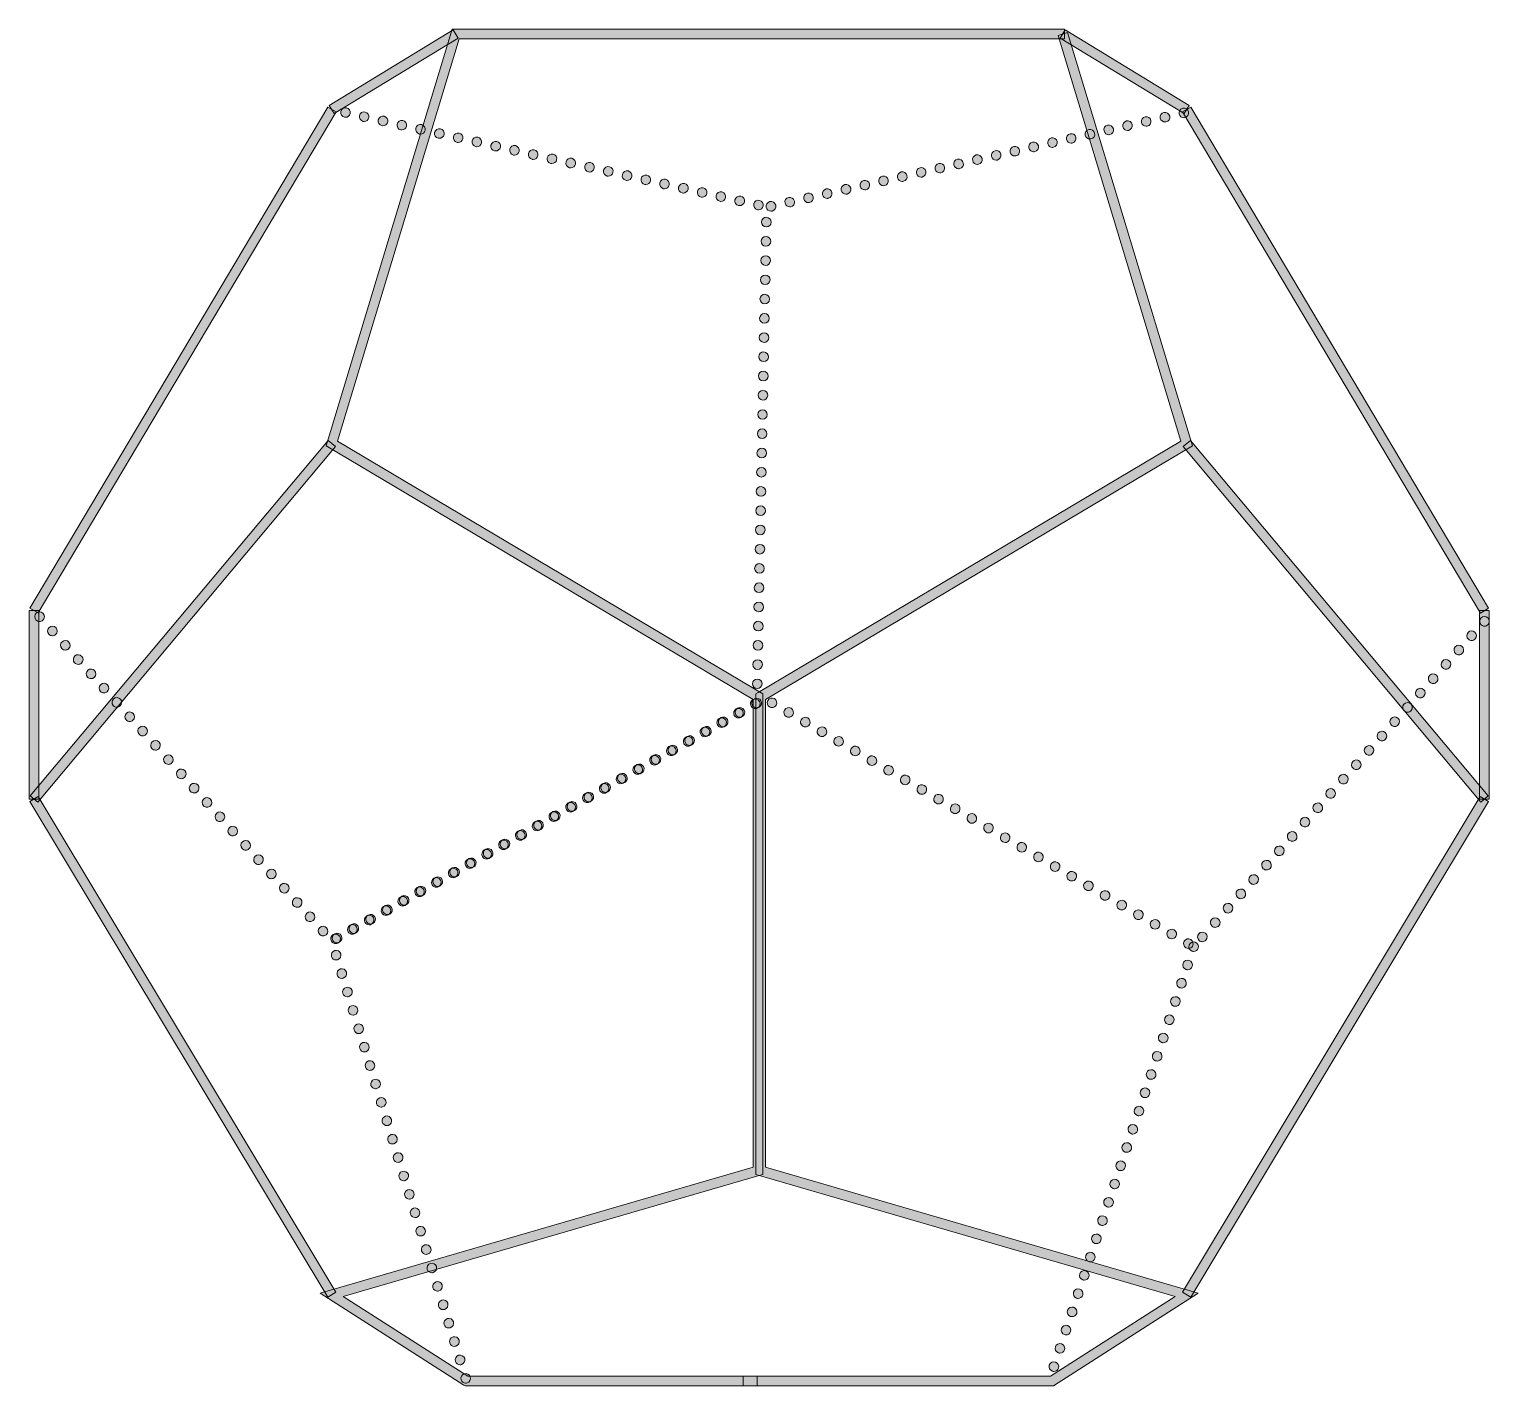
# Model space of a CAD drawing. Header units: inches. Extents: x 5.7 to 95, y 33.3 to 116.3.
import ezdxf

# ---------------------------------------------------------------- set-up
doc = ezdxf.new("R2010")
doc.units = ezdxf.units.IN
doc.header["$MEASUREMENT"] = 0
doc.layers.add('Layer 1', color=7, linetype='Continuous')

# ---------------------------------------------------------------- blocks, each defined once
blk = doc.blocks.new('block 3')
at = {"layer": 'Layer 1', "true_color": 0xffffff}
h = blk.add_hatch(color=7, dxfattribs=at)
h.dxf.hatch_style = 2
h.paths.add_polyline_path([(76.251, 111.2), (76.756, 111.501), (94.961, 80.877), (94.455, 80.577)])
at = {"layer": 'Layer 1', "lineweight": 0}
blk.add_lwpolyline([(76.251, 111.2), (76.756, 111.501), (94.961, 80.877), (94.455, 80.577), (76.251, 111.2)], dxfattribs=at)
blk = doc.blocks.new('block 4')
at = {"layer": 'Layer 1', "true_color": 0xffffff}
h = blk.add_hatch(color=7, dxfattribs=at)
h.dxf.hatch_style = 2
edge = h.paths.add_edge_path()
edge.add_spline(control_points=[(24.307, 60.572), (24.225, 60.713), (24.278, 60.892), (24.419, 60.972), (24.419, 60.972), (24.419, 60.972), (24.419, 60.972), (24.56, 61.052), (24.74, 61.002), (24.819, 60.86), (24.819, 60.86), (24.819, 60.86), (24.819, 60.86), (24.899, 60.719), (24.849, 60.54), (24.707, 60.46), (24.707, 60.46), (24.707, 60.46), (24.707, 60.46), (24.66, 60.434), (24.61, 60.422), (24.563, 60.422), (24.563, 60.422), (24.563, 60.422), (24.563, 60.422), (24.46, 60.422), (24.36, 60.474), (24.307, 60.572)], knot_values=[0, 0, 0, 0, 1, 1, 1, 2, 2, 2, 3, 3, 3, 4, 4, 4, 5, 5, 5, 6, 6, 6, 7, 7, 7, 8, 8, 8, 9, 9, 9, 9], degree=3, periodic=1)
edge = h.paths.add_edge_path()
edge.add_spline(control_points=[(23.481, 60.942), (23.372, 61.063), (23.384, 61.248), (23.505, 61.357), (23.505, 61.357), (23.505, 61.357), (23.505, 61.357), (23.626, 61.466), (23.811, 61.457), (23.92, 61.336), (23.92, 61.336), (23.92, 61.336), (23.92, 61.336), (24.029, 61.213), (24.02, 61.027), (23.899, 60.919), (23.899, 60.919), (23.899, 60.919), (23.899, 60.919), (23.843, 60.869), (23.773, 60.845), (23.702, 60.845), (23.702, 60.845), (23.702, 60.845), (23.702, 60.845), (23.619, 60.845), (23.54, 60.877), (23.481, 60.942)], knot_values=[0, 0, 0, 0, 1, 1, 1, 2, 2, 2, 3, 3, 3, 4, 4, 4, 5, 5, 5, 6, 6, 6, 7, 7, 7, 8, 8, 8, 9, 9, 9, 9], degree=3, periodic=1)
edge = h.paths.add_edge_path()
edge.add_spline(control_points=[(25.333, 61.148), (25.254, 61.289), (25.304, 61.468), (25.445, 61.548), (25.445, 61.548), (25.445, 61.548), (25.445, 61.548), (25.586, 61.628), (25.765, 61.575), (25.845, 61.433), (25.845, 61.433), (25.845, 61.433), (25.845, 61.433), (25.924, 61.292), (25.874, 61.113), (25.733, 61.033), (25.733, 61.033), (25.733, 61.033), (25.733, 61.033), (25.686, 61.01), (25.636, 60.995), (25.589, 60.995), (25.589, 60.995), (25.589, 60.995), (25.589, 60.995), (25.486, 60.995), (25.386, 61.051), (25.333, 61.148)], knot_values=[0, 0, 0, 0, 1, 1, 1, 2, 2, 2, 3, 3, 3, 4, 4, 4, 5, 5, 5, 6, 6, 6, 7, 7, 7, 8, 8, 8, 9, 9, 9, 9], degree=3, periodic=1)
edge = h.paths.add_edge_path()
edge.add_spline(control_points=[(26.359, 61.721), (26.279, 61.862), (26.329, 62.041), (26.471, 62.121), (26.471, 62.121), (26.471, 62.121), (26.471, 62.121), (26.612, 62.201), (26.791, 62.151), (26.871, 62.009), (26.871, 62.009), (26.871, 62.009), (26.871, 62.009), (26.95, 61.865), (26.9, 61.686), (26.759, 61.606), (26.759, 61.606), (26.759, 61.606), (26.759, 61.606), (26.712, 61.582), (26.665, 61.571), (26.615, 61.571), (26.615, 61.571), (26.615, 61.571), (26.615, 61.571), (26.512, 61.571), (26.412, 61.624), (26.359, 61.721)], knot_values=[0, 0, 0, 0, 1, 1, 1, 2, 2, 2, 3, 3, 3, 4, 4, 4, 5, 5, 5, 6, 6, 6, 7, 7, 7, 8, 8, 8, 9, 9, 9, 9], degree=3, periodic=1)
edge = h.paths.add_edge_path()
edge.add_spline(control_points=[(22.696, 61.815), (22.584, 61.936), (22.596, 62.121), (22.717, 62.23), (22.717, 62.23), (22.717, 62.23), (22.717, 62.23), (22.837, 62.339), (23.022, 62.33), (23.131, 62.209), (23.131, 62.209), (23.131, 62.209), (23.131, 62.209), (23.24, 62.089), (23.231, 61.9), (23.111, 61.792), (23.111, 61.792), (23.111, 61.792), (23.111, 61.792), (23.055, 61.742), (22.984, 61.718), (22.914, 61.718), (22.914, 61.718), (22.914, 61.718), (22.914, 61.718), (22.834, 61.718), (22.752, 61.75), (22.696, 61.815)], knot_values=[0, 0, 0, 0, 1, 1, 1, 2, 2, 2, 3, 3, 3, 4, 4, 4, 5, 5, 5, 6, 6, 6, 7, 7, 7, 8, 8, 8, 9, 9, 9, 9], degree=3, periodic=1)
edge = h.paths.add_edge_path()
edge.add_spline(control_points=[(27.386, 62.294), (27.306, 62.435), (27.356, 62.615), (27.498, 62.694), (27.498, 62.694), (27.498, 62.694), (27.498, 62.694), (27.639, 62.774), (27.818, 62.723), (27.898, 62.582), (27.898, 62.582), (27.898, 62.582), (27.898, 62.582), (27.978, 62.441), (27.928, 62.262), (27.786, 62.182), (27.786, 62.182), (27.786, 62.182), (27.786, 62.182), (27.739, 62.156), (27.689, 62.144), (27.642, 62.144), (27.642, 62.144), (27.642, 62.144), (27.642, 62.144), (27.538, 62.144), (27.438, 62.2), (27.386, 62.294)], knot_values=[0, 0, 0, 0, 1, 1, 1, 2, 2, 2, 3, 3, 3, 4, 4, 4, 5, 5, 5, 6, 6, 6, 7, 7, 7, 8, 8, 8, 9, 9, 9, 9], degree=3, periodic=1)
edge = h.paths.add_edge_path()
edge.add_spline(control_points=[(21.908, 62.688), (21.799, 62.808), (21.808, 62.994), (21.928, 63.102), (21.928, 63.102), (21.928, 63.102), (21.928, 63.102), (22.049, 63.211), (22.234, 63.202), (22.343, 63.082), (22.343, 63.082), (22.343, 63.082), (22.343, 63.082), (22.452, 62.961), (22.443, 62.776), (22.322, 62.665), (22.322, 62.665), (22.322, 62.665), (22.322, 62.665), (22.266, 62.615), (22.196, 62.591), (22.125, 62.591), (22.125, 62.591), (22.125, 62.591), (22.125, 62.591), (22.046, 62.591), (21.964, 62.624), (21.908, 62.688)], knot_values=[0, 0, 0, 0, 1, 1, 1, 2, 2, 2, 3, 3, 3, 4, 4, 4, 5, 5, 5, 6, 6, 6, 7, 7, 7, 8, 8, 8, 9, 9, 9, 9], degree=3, periodic=1)
edge = h.paths.add_edge_path()
edge.add_spline(control_points=[(28.411, 62.87), (28.332, 63.011), (28.382, 63.191), (28.523, 63.27), (28.523, 63.27), (28.523, 63.27), (28.523, 63.27), (28.664, 63.35), (28.843, 63.296), (28.923, 63.155), (28.923, 63.155), (28.923, 63.155), (28.923, 63.155), (29.003, 63.014), (28.953, 62.835), (28.811, 62.755), (28.811, 62.755), (28.811, 62.755), (28.811, 62.755), (28.764, 62.731), (28.714, 62.717), (28.667, 62.717), (28.667, 62.717), (28.667, 62.717), (28.667, 62.717), (28.564, 62.718), (28.465, 62.774), (28.411, 62.87)], knot_values=[0, 0, 0, 0, 1, 1, 1, 2, 2, 2, 3, 3, 3, 4, 4, 4, 5, 5, 5, 6, 6, 6, 7, 7, 7, 8, 8, 8, 9, 9, 9, 9], degree=3, periodic=1)
edge = h.paths.add_edge_path()
edge.add_spline(control_points=[(29.438, 63.444), (29.359, 63.585), (29.409, 63.764), (29.55, 63.844), (29.55, 63.844), (29.55, 63.844), (29.55, 63.844), (29.691, 63.923), (29.87, 63.873), (29.95, 63.732), (29.95, 63.732), (29.95, 63.732), (29.95, 63.732), (30.029, 63.588), (29.979, 63.412), (29.838, 63.332), (29.838, 63.332), (29.838, 63.332), (29.838, 63.332), (29.791, 63.306), (29.744, 63.294), (29.694, 63.294), (29.694, 63.294), (29.694, 63.294), (29.694, 63.294), (29.591, 63.294), (29.49, 63.347), (29.438, 63.444)], knot_values=[0, 0, 0, 0, 1, 1, 1, 2, 2, 2, 3, 3, 3, 4, 4, 4, 5, 5, 5, 6, 6, 6, 7, 7, 7, 8, 8, 8, 9, 9, 9, 9], degree=3, periodic=1)
edge = h.paths.add_edge_path()
edge.add_spline(control_points=[(21.12, 63.562), (21.011, 63.683), (21.02, 63.868), (21.141, 63.977), (21.141, 63.977), (21.141, 63.977), (21.141, 63.977), (21.262, 64.086), (21.447, 64.077), (21.556, 63.956), (21.556, 63.956), (21.556, 63.956), (21.556, 63.956), (21.665, 63.835), (21.656, 63.65), (21.535, 63.541), (21.535, 63.541), (21.535, 63.541), (21.535, 63.541), (21.479, 63.488), (21.409, 63.465), (21.338, 63.465), (21.338, 63.465), (21.338, 63.465), (21.338, 63.465), (21.258, 63.465), (21.179, 63.497), (21.12, 63.562)], knot_values=[0, 0, 0, 0, 1, 1, 1, 2, 2, 2, 3, 3, 3, 4, 4, 4, 5, 5, 5, 6, 6, 6, 7, 7, 7, 8, 8, 8, 9, 9, 9, 9], degree=3, periodic=1)
edge = h.paths.add_edge_path()
edge.add_spline(control_points=[(30.464, 64.017), (30.384, 64.158), (30.435, 64.337), (30.576, 64.417), (30.576, 64.417), (30.576, 64.417), (30.576, 64.417), (30.717, 64.496), (30.896, 64.446), (30.976, 64.305), (30.976, 64.305), (30.976, 64.305), (30.976, 64.305), (31.055, 64.164), (31.005, 63.984), (30.864, 63.905), (30.864, 63.905), (30.864, 63.905), (30.864, 63.905), (30.817, 63.879), (30.77, 63.867), (30.72, 63.867), (30.72, 63.867), (30.72, 63.867), (30.72, 63.867), (30.617, 63.867), (30.517, 63.923), (30.464, 64.017)], knot_values=[0, 0, 0, 0, 1, 1, 1, 2, 2, 2, 3, 3, 3, 4, 4, 4, 5, 5, 5, 6, 6, 6, 7, 7, 7, 8, 8, 8, 9, 9, 9, 9], degree=3, periodic=1)
edge = h.paths.add_edge_path()
edge.add_spline(control_points=[(20.332, 64.435), (20.223, 64.556), (20.232, 64.741), (20.353, 64.85), (20.353, 64.85), (20.353, 64.85), (20.353, 64.85), (20.473, 64.959), (20.662, 64.95), (20.77, 64.829), (20.77, 64.829), (20.77, 64.829), (20.77, 64.829), (20.876, 64.708), (20.867, 64.523), (20.746, 64.414), (20.746, 64.414), (20.746, 64.414), (20.746, 64.414), (20.69, 64.361), (20.619, 64.338), (20.549, 64.338), (20.549, 64.338), (20.549, 64.338), (20.549, 64.338), (20.47, 64.338), (20.391, 64.37), (20.332, 64.435)], knot_values=[0, 0, 0, 0, 1, 1, 1, 2, 2, 2, 3, 3, 3, 4, 4, 4, 5, 5, 5, 6, 6, 6, 7, 7, 7, 8, 8, 8, 9, 9, 9, 9], degree=3, periodic=1)
edge = h.paths.add_edge_path()
edge.add_spline(control_points=[(31.49, 64.594), (31.41, 64.735), (31.46, 64.914), (31.602, 64.994), (31.602, 64.994), (31.602, 64.994), (31.602, 64.994), (31.743, 65.073), (31.922, 65.023), (32.002, 64.882), (32.002, 64.882), (32.002, 64.882), (32.002, 64.882), (32.082, 64.738), (32.032, 64.558), (31.89, 64.479), (31.89, 64.479), (31.89, 64.479), (31.89, 64.479), (31.843, 64.455), (31.796, 64.441), (31.746, 64.444), (31.746, 64.444), (31.746, 64.444), (31.746, 64.444), (31.643, 64.444), (31.543, 64.496), (31.49, 64.594)], knot_values=[0, 0, 0, 0, 1, 1, 1, 2, 2, 2, 3, 3, 3, 4, 4, 4, 5, 5, 5, 6, 6, 6, 7, 7, 7, 8, 8, 8, 9, 9, 9, 9], degree=3, periodic=1)
edge = h.paths.add_edge_path()
edge.add_spline(control_points=[(32.516, 65.167), (32.437, 65.308), (32.487, 65.487), (32.628, 65.567), (32.628, 65.567), (32.628, 65.567), (32.628, 65.567), (32.772, 65.646), (32.948, 65.596), (33.031, 65.455), (33.031, 65.455), (33.031, 65.455), (33.031, 65.455), (33.108, 65.311), (33.058, 65.135), (32.916, 65.055), (32.916, 65.055), (32.916, 65.055), (32.916, 65.055), (32.869, 65.029), (32.822, 65.017), (32.772, 65.017), (32.772, 65.017), (32.772, 65.017), (32.772, 65.017), (32.669, 65.017), (32.569, 65.07), (32.516, 65.167)], knot_values=[0, 0, 0, 0, 1, 1, 1, 2, 2, 2, 3, 3, 3, 4, 4, 4, 5, 5, 5, 6, 6, 6, 7, 7, 7, 8, 8, 8, 9, 9, 9, 9], degree=3, periodic=1)
edge = h.paths.add_edge_path()
edge.add_spline(control_points=[(19.544, 65.308), (19.435, 65.429), (19.444, 65.614), (19.564, 65.723), (19.564, 65.723), (19.564, 65.723), (19.564, 65.723), (19.685, 65.832), (19.873, 65.823), (19.981, 65.703), (19.981, 65.703), (19.981, 65.703), (19.981, 65.703), (20.09, 65.582), (20.078, 65.397), (19.957, 65.288), (19.957, 65.288), (19.957, 65.288), (19.957, 65.288), (19.901, 65.238), (19.831, 65.212), (19.76, 65.212), (19.76, 65.212), (19.76, 65.212), (19.76, 65.212), (19.682, 65.211), (19.603, 65.243), (19.544, 65.308)], knot_values=[0, 0, 0, 0, 1, 1, 1, 2, 2, 2, 3, 3, 3, 4, 4, 4, 5, 5, 5, 6, 6, 6, 7, 7, 7, 8, 8, 8, 9, 9, 9, 9], degree=3, periodic=1)
edge = h.paths.add_edge_path()
edge.add_spline(control_points=[(33.542, 65.74), (33.463, 65.884), (33.513, 66.063), (33.654, 66.143), (33.654, 66.143), (33.654, 66.143), (33.654, 66.143), (33.795, 66.222), (33.974, 66.169), (34.054, 66.028), (34.054, 66.028), (34.054, 66.028), (34.054, 66.028), (34.133, 65.887), (34.083, 65.708), (33.942, 65.628), (33.942, 65.628), (33.942, 65.628), (33.942, 65.628), (33.898, 65.601), (33.848, 65.59), (33.798, 65.59), (33.798, 65.59), (33.798, 65.59), (33.798, 65.59), (33.695, 65.59), (33.595, 65.646), (33.542, 65.74)], knot_values=[0, 0, 0, 0, 1, 1, 1, 2, 2, 2, 3, 3, 3, 4, 4, 4, 5, 5, 5, 6, 6, 6, 7, 7, 7, 8, 8, 8, 9, 9, 9, 9], degree=3, periodic=1)
edge = h.paths.add_edge_path()
edge.add_spline(control_points=[(18.756, 66.181), (18.647, 66.302), (18.659, 66.487), (18.78, 66.596), (18.78, 66.596), (18.78, 66.596), (18.78, 66.596), (18.901, 66.705), (19.086, 66.696), (19.195, 66.575), (19.195, 66.575), (19.195, 66.575), (19.195, 66.575), (19.304, 66.454), (19.292, 66.269), (19.171, 66.16), (19.171, 66.16), (19.171, 66.16), (19.171, 66.16), (19.115, 66.11), (19.045, 66.084), (18.977, 66.084), (18.977, 66.084), (18.977, 66.084), (18.977, 66.084), (18.895, 66.084), (18.815, 66.116), (18.756, 66.181)], knot_values=[0, 0, 0, 0, 1, 1, 1, 2, 2, 2, 3, 3, 3, 4, 4, 4, 5, 5, 5, 6, 6, 6, 7, 7, 7, 8, 8, 8, 9, 9, 9, 9], degree=3, periodic=1)
edge = h.paths.add_edge_path()
edge.add_spline(control_points=[(34.568, 66.317), (34.488, 66.458), (34.539, 66.637), (34.68, 66.717), (34.68, 66.717), (34.68, 66.717), (34.68, 66.717), (34.824, 66.797), (35.003, 66.747), (35.08, 66.605), (35.08, 66.605), (35.08, 66.605), (35.08, 66.605), (35.162, 66.461), (35.109, 66.282), (34.968, 66.202), (34.968, 66.202), (34.968, 66.202), (34.968, 66.202), (34.924, 66.178), (34.874, 66.167), (34.824, 66.167), (34.824, 66.167), (34.824, 66.167), (34.824, 66.167), (34.721, 66.167), (34.621, 66.219), (34.568, 66.317)], knot_values=[0, 0, 0, 0, 1, 1, 1, 2, 2, 2, 3, 3, 3, 4, 4, 4, 5, 5, 5, 6, 6, 6, 7, 7, 7, 8, 8, 8, 9, 9, 9, 9], degree=3, periodic=1)
edge = h.paths.add_edge_path()
edge.add_spline(control_points=[(35.594, 66.89), (35.514, 67.031), (35.564, 67.21), (35.706, 67.29), (35.706, 67.29), (35.706, 67.29), (35.706, 67.29), (35.85, 67.37), (36.029, 67.32), (36.106, 67.178), (36.106, 67.178), (36.106, 67.178), (36.106, 67.178), (36.188, 67.037), (36.136, 66.858), (35.994, 66.778), (35.994, 66.778), (35.994, 66.778), (35.994, 66.778), (35.95, 66.752), (35.9, 66.74), (35.85, 66.74), (35.85, 66.74), (35.85, 66.74), (35.85, 66.74), (35.747, 66.74), (35.647, 66.793), (35.594, 66.89)], knot_values=[0, 0, 0, 0, 1, 1, 1, 2, 2, 2, 3, 3, 3, 4, 4, 4, 5, 5, 5, 6, 6, 6, 7, 7, 7, 8, 8, 8, 9, 9, 9, 9], degree=3, periodic=1)
edge = h.paths.add_edge_path()
edge.add_spline(control_points=[(17.971, 67.054), (17.862, 67.175), (17.871, 67.36), (17.992, 67.469), (17.992, 67.469), (17.992, 67.469), (17.992, 67.469), (18.113, 67.578), (18.298, 67.569), (18.407, 67.448), (18.407, 67.448), (18.407, 67.448), (18.407, 67.448), (18.516, 67.327), (18.507, 67.142), (18.386, 67.033), (18.386, 67.033), (18.386, 67.033), (18.386, 67.033), (18.33, 66.983), (18.26, 66.957), (18.189, 66.957), (18.189, 66.957), (18.189, 66.957), (18.189, 66.957), (18.106, 66.957), (18.027, 66.99), (17.971, 67.054)], knot_values=[0, 0, 0, 0, 1, 1, 1, 2, 2, 2, 3, 3, 3, 4, 4, 4, 5, 5, 5, 6, 6, 6, 7, 7, 7, 8, 8, 8, 9, 9, 9, 9], degree=3, periodic=1)
edge = h.paths.add_edge_path()
edge.add_spline(control_points=[(36.62, 67.463), (36.541, 67.607), (36.591, 67.787), (36.735, 67.866), (36.735, 67.866), (36.735, 67.866), (36.735, 67.866), (36.876, 67.942), (37.055, 67.892), (37.135, 67.751), (37.135, 67.751), (37.135, 67.751), (37.135, 67.751), (37.215, 67.61), (37.162, 67.431), (37.02, 67.351), (37.02, 67.351), (37.02, 67.351), (37.02, 67.351), (36.976, 67.325), (36.926, 67.313), (36.876, 67.313), (36.876, 67.313), (36.876, 67.313), (36.876, 67.313), (36.773, 67.313), (36.673, 67.369), (36.62, 67.463)], knot_values=[0, 0, 0, 0, 1, 1, 1, 2, 2, 2, 3, 3, 3, 4, 4, 4, 5, 5, 5, 6, 6, 6, 7, 7, 7, 8, 8, 8, 9, 9, 9, 9], degree=3, periodic=1)
edge = h.paths.add_edge_path()
edge.add_spline(control_points=[(17.183, 67.928), (17.074, 68.049), (17.083, 68.237), (17.204, 68.345), (17.204, 68.345), (17.204, 68.345), (17.204, 68.345), (17.324, 68.451), (17.509, 68.442), (17.618, 68.321), (17.618, 68.321), (17.618, 68.321), (17.618, 68.321), (17.727, 68.201), (17.718, 68.015), (17.598, 67.907), (17.598, 67.907), (17.598, 67.907), (17.598, 67.907), (17.542, 67.857), (17.471, 67.83), (17.401, 67.83), (17.401, 67.83), (17.401, 67.83), (17.401, 67.83), (17.321, 67.831), (17.239, 67.863), (17.183, 67.928)], knot_values=[0, 0, 0, 0, 1, 1, 1, 2, 2, 2, 3, 3, 3, 4, 4, 4, 5, 5, 5, 6, 6, 6, 7, 7, 7, 8, 8, 8, 9, 9, 9, 9], degree=3, periodic=1)
edge = h.paths.add_edge_path()
edge.add_spline(control_points=[(37.646, 68.039), (37.567, 68.18), (37.617, 68.36), (37.758, 68.439), (37.758, 68.439), (37.758, 68.439), (37.758, 68.439), (37.902, 68.519), (38.082, 68.468), (38.161, 68.327), (38.161, 68.327), (38.161, 68.327), (38.161, 68.327), (38.237, 68.183), (38.187, 68.007), (38.046, 67.924), (38.046, 67.924), (38.046, 67.924), (38.046, 67.924), (38.002, 67.9), (37.952, 67.889), (37.902, 67.889), (37.902, 67.889), (37.902, 67.889), (37.902, 67.889), (37.799, 67.889), (37.7, 67.942), (37.646, 68.039)], knot_values=[0, 0, 0, 0, 1, 1, 1, 2, 2, 2, 3, 3, 3, 4, 4, 4, 5, 5, 5, 6, 6, 6, 7, 7, 7, 8, 8, 8, 9, 9, 9, 9], degree=3, periodic=1)
edge = h.paths.add_edge_path()
edge.add_spline(control_points=[(38.673, 68.613), (38.594, 68.754), (38.644, 68.933), (38.788, 69.013), (38.788, 69.013), (38.788, 69.013), (38.788, 69.013), (38.929, 69.092), (39.109, 69.042), (39.188, 68.901), (39.188, 68.901), (39.188, 68.901), (39.188, 68.901), (39.267, 68.76), (39.217, 68.581), (39.073, 68.501), (39.073, 68.501), (39.073, 68.501), (39.073, 68.501), (39.029, 68.475), (38.979, 68.463), (38.932, 68.463), (38.932, 68.463), (38.932, 68.463), (38.932, 68.463), (38.825, 68.463), (38.725, 68.516), (38.673, 68.613)], knot_values=[0, 0, 0, 0, 1, 1, 1, 2, 2, 2, 3, 3, 3, 4, 4, 4, 5, 5, 5, 6, 6, 6, 7, 7, 7, 8, 8, 8, 9, 9, 9, 9], degree=3, periodic=1)
edge = h.paths.add_edge_path()
edge.add_spline(control_points=[(16.395, 68.801), (16.286, 68.921), (16.295, 69.11), (16.415, 69.218), (16.415, 69.218), (16.415, 69.218), (16.415, 69.218), (16.536, 69.327), (16.721, 69.315), (16.83, 69.194), (16.83, 69.194), (16.83, 69.194), (16.83, 69.194), (16.939, 69.073), (16.93, 68.888), (16.809, 68.779), (16.809, 68.779), (16.809, 68.779), (16.809, 68.779), (16.753, 68.729), (16.683, 68.703), (16.612, 68.703), (16.612, 68.703), (16.612, 68.703), (16.612, 68.703), (16.534, 68.704), (16.454, 68.739), (16.395, 68.801)], knot_values=[0, 0, 0, 0, 1, 1, 1, 2, 2, 2, 3, 3, 3, 4, 4, 4, 5, 5, 5, 6, 6, 6, 7, 7, 7, 8, 8, 8, 9, 9, 9, 9], degree=3, periodic=1)
edge = h.paths.add_edge_path()
edge.add_spline(control_points=[(39.699, 69.186), (39.619, 69.33), (39.673, 69.509), (39.814, 69.589), (39.814, 69.589), (39.814, 69.589), (39.814, 69.589), (39.955, 69.668), (40.134, 69.615), (40.214, 69.474), (40.214, 69.474), (40.214, 69.474), (40.214, 69.474), (40.293, 69.333), (40.24, 69.153), (40.099, 69.074), (40.099, 69.074), (40.099, 69.074), (40.099, 69.074), (40.055, 69.05), (40.005, 69.036), (39.958, 69.036), (39.958, 69.036), (39.958, 69.036), (39.958, 69.036), (39.854, 69.036), (39.754, 69.092), (39.699, 69.186)], knot_values=[0, 0, 0, 0, 1, 1, 1, 2, 2, 2, 3, 3, 3, 4, 4, 4, 5, 5, 5, 6, 6, 6, 7, 7, 7, 8, 8, 8, 9, 9, 9, 9], degree=3, periodic=1)
edge = h.paths.add_edge_path()
edge.add_spline(control_points=[(15.607, 69.677), (15.498, 69.798), (15.507, 69.983), (15.628, 70.092), (15.628, 70.092), (15.628, 70.092), (15.628, 70.092), (15.749, 70.201), (15.937, 70.189), (16.043, 70.068), (16.043, 70.068), (16.043, 70.068), (16.043, 70.068), (16.155, 69.947), (16.143, 69.762), (16.022, 69.653), (16.022, 69.653), (16.022, 69.653), (16.022, 69.653), (15.966, 69.603), (15.896, 69.579), (15.825, 69.579), (15.825, 69.579), (15.825, 69.579), (15.825, 69.579), (15.745, 69.58), (15.666, 69.612), (15.607, 69.677)], knot_values=[0, 0, 0, 0, 1, 1, 1, 2, 2, 2, 3, 3, 3, 4, 4, 4, 5, 5, 5, 6, 6, 6, 7, 7, 7, 8, 8, 8, 9, 9, 9, 9], degree=3, periodic=1)
edge = h.paths.add_edge_path()
edge.add_spline(control_points=[(40.725, 69.762), (40.645, 69.903), (40.698, 70.082), (40.84, 70.162), (40.84, 70.162), (40.84, 70.162), (40.84, 70.162), (40.981, 70.241), (41.16, 70.191), (41.24, 70.05), (41.24, 70.05), (41.24, 70.05), (41.24, 70.05), (41.319, 69.906), (41.266, 69.729), (41.125, 69.647), (41.125, 69.647), (41.125, 69.647), (41.125, 69.647), (41.081, 69.623), (41.031, 69.612), (40.981, 69.612), (40.981, 69.612), (40.981, 69.612), (40.981, 69.612), (40.881, 69.612), (40.781, 69.665), (40.725, 69.762)], knot_values=[0, 0, 0, 0, 1, 1, 1, 2, 2, 2, 3, 3, 3, 4, 4, 4, 5, 5, 5, 6, 6, 6, 7, 7, 7, 8, 8, 8, 9, 9, 9, 9], degree=3, periodic=1)
edge = h.paths.add_edge_path()
edge.add_spline(control_points=[(41.751, 70.336), (41.672, 70.48), (41.725, 70.656), (41.866, 70.739), (41.866, 70.739), (41.866, 70.739), (41.866, 70.739), (42.007, 70.815), (42.186, 70.765), (42.266, 70.624), (42.266, 70.624), (42.266, 70.624), (42.266, 70.624), (42.346, 70.483), (42.292, 70.304), (42.151, 70.224), (42.151, 70.224), (42.151, 70.224), (42.151, 70.224), (42.107, 70.198), (42.057, 70.186), (42.01, 70.186), (42.01, 70.186), (42.01, 70.186), (42.01, 70.186), (41.907, 70.186), (41.807, 70.241), (41.751, 70.336)], knot_values=[0, 0, 0, 0, 1, 1, 1, 2, 2, 2, 3, 3, 3, 4, 4, 4, 5, 5, 5, 6, 6, 6, 7, 7, 7, 8, 8, 8, 9, 9, 9, 9], degree=3, periodic=1)
edge = h.paths.add_edge_path()
edge.add_spline(control_points=[(14.819, 70.55), (14.71, 70.671), (14.722, 70.856), (14.84, 70.965), (14.84, 70.965), (14.84, 70.965), (14.84, 70.965), (14.96, 71.074), (15.149, 71.065), (15.257, 70.945), (15.257, 70.945), (15.257, 70.945), (15.257, 70.945), (15.366, 70.824), (15.354, 70.636), (15.233, 70.527), (15.233, 70.527), (15.233, 70.527), (15.233, 70.527), (15.177, 70.477), (15.106, 70.453), (15.036, 70.453), (15.036, 70.453), (15.036, 70.453), (15.036, 70.453), (14.958, 70.453), (14.878, 70.486), (14.819, 70.55)], knot_values=[0, 0, 0, 0, 1, 1, 1, 2, 2, 2, 3, 3, 3, 4, 4, 4, 5, 5, 5, 6, 6, 6, 7, 7, 7, 8, 8, 8, 9, 9, 9, 9], degree=3, periodic=1)
edge = h.paths.add_edge_path()
edge.add_spline(control_points=[(42.777, 70.912), (42.698, 71.053), (42.751, 71.232), (42.892, 71.312), (42.892, 71.312), (42.892, 71.312), (42.892, 71.312), (43.033, 71.391), (43.213, 71.341), (43.292, 71.2), (43.292, 71.2), (43.292, 71.2), (43.292, 71.2), (43.372, 71.056), (43.321, 70.877), (43.177, 70.797), (43.177, 70.797), (43.177, 70.797), (43.177, 70.797), (43.133, 70.773), (43.083, 70.762), (43.036, 70.762), (43.036, 70.762), (43.036, 70.762), (43.036, 70.762), (42.933, 70.762), (42.833, 70.815), (42.777, 70.912)], knot_values=[0, 0, 0, 0, 1, 1, 1, 2, 2, 2, 3, 3, 3, 4, 4, 4, 5, 5, 5, 6, 6, 6, 7, 7, 7, 8, 8, 8, 9, 9, 9, 9], degree=3, periodic=1)
edge = h.paths.add_edge_path()
edge.add_spline(control_points=[(14.032, 71.424), (13.923, 71.544), (13.935, 71.73), (14.052, 71.838), (14.052, 71.838), (14.052, 71.838), (14.052, 71.838), (14.175, 71.947), (14.361, 71.938), (14.469, 71.818), (14.469, 71.818), (14.469, 71.818), (14.469, 71.818), (14.578, 71.697), (14.566, 71.509), (14.445, 71.401), (14.445, 71.401), (14.445, 71.401), (14.445, 71.401), (14.389, 71.351), (14.319, 71.327), (14.251, 71.327), (14.251, 71.327), (14.251, 71.327), (14.251, 71.327), (14.17, 71.326), (14.09, 71.359), (14.032, 71.424)], knot_values=[0, 0, 0, 0, 1, 1, 1, 2, 2, 2, 3, 3, 3, 4, 4, 4, 5, 5, 5, 6, 6, 6, 7, 7, 7, 8, 8, 8, 9, 9, 9, 9], degree=3, periodic=1)
edge = h.paths.add_edge_path()
edge.add_spline(control_points=[(43.803, 71.485), (43.723, 71.626), (43.773, 71.805), (43.918, 71.885), (43.918, 71.885), (43.918, 71.885), (43.918, 71.885), (44.059, 71.965), (44.238, 71.915), (44.318, 71.773), (44.318, 71.773), (44.318, 71.773), (44.318, 71.773), (44.397, 71.632), (44.347, 71.453), (44.203, 71.373), (44.203, 71.373), (44.203, 71.373), (44.203, 71.373), (44.159, 71.346), (44.109, 71.335), (44.062, 71.335), (44.062, 71.335), (44.062, 71.335), (44.062, 71.335), (43.959, 71.335), (43.859, 71.388), (43.803, 71.485)], knot_values=[0, 0, 0, 0, 1, 1, 1, 2, 2, 2, 3, 3, 3, 4, 4, 4, 5, 5, 5, 6, 6, 6, 7, 7, 7, 8, 8, 8, 9, 9, 9, 9], degree=3, periodic=1)
edge = h.paths.add_edge_path()
edge.add_spline(control_points=[(44.829, 72.062), (44.752, 72.203), (44.802, 72.38), (44.944, 72.462), (44.944, 72.462), (44.944, 72.462), (44.944, 72.462), (45.085, 72.539), (45.264, 72.489), (45.344, 72.347), (45.344, 72.347), (45.344, 72.347), (45.344, 72.347), (45.423, 72.206), (45.373, 72.027), (45.232, 71.947), (45.232, 71.947), (45.232, 71.947), (45.232, 71.947), (45.185, 71.921), (45.135, 71.909), (45.088, 71.909), (45.088, 71.909), (45.088, 71.909), (45.088, 71.909), (44.985, 71.908), (44.885, 71.964), (44.829, 72.062)], knot_values=[0, 0, 0, 0, 1, 1, 1, 2, 2, 2, 3, 3, 3, 4, 4, 4, 5, 5, 5, 6, 6, 6, 7, 7, 7, 8, 8, 8, 9, 9, 9, 9], degree=3, periodic=1)
edge = h.paths.add_edge_path()
edge.add_spline(control_points=[(13.243, 72.297), (13.134, 72.418), (13.146, 72.603), (13.267, 72.712), (13.267, 72.712), (13.267, 72.712), (13.267, 72.712), (13.388, 72.821), (13.573, 72.812), (13.682, 72.691), (13.682, 72.691), (13.682, 72.691), (13.682, 72.691), (13.791, 72.57), (13.782, 72.382), (13.661, 72.276), (13.661, 72.276), (13.661, 72.276), (13.661, 72.276), (13.602, 72.223), (13.535, 72.2), (13.464, 72.2), (13.464, 72.2), (13.464, 72.2), (13.464, 72.2), (13.382, 72.2), (13.302, 72.232), (13.243, 72.297)], knot_values=[0, 0, 0, 0, 1, 1, 1, 2, 2, 2, 3, 3, 3, 4, 4, 4, 5, 5, 5, 6, 6, 6, 7, 7, 7, 8, 8, 8, 9, 9, 9, 9], degree=3, periodic=1)
edge = h.paths.add_edge_path()
edge.add_spline(control_points=[(45.858, 72.635), (45.776, 72.776), (45.828, 72.955), (45.97, 73.035), (45.97, 73.035), (45.97, 73.035), (45.97, 73.035), (46.111, 73.115), (46.29, 73.065), (46.37, 72.923), (46.37, 72.923), (46.37, 72.923), (46.37, 72.923), (46.45, 72.779), (46.4, 72.6), (46.255, 72.52), (46.255, 72.52), (46.255, 72.52), (46.255, 72.52), (46.211, 72.496), (46.161, 72.485), (46.114, 72.485), (46.114, 72.485), (46.114, 72.485), (46.114, 72.485), (46.011, 72.485), (45.911, 72.538), (45.858, 72.635)], knot_values=[0, 0, 0, 0, 1, 1, 1, 2, 2, 2, 3, 3, 3, 4, 4, 4, 5, 5, 5, 6, 6, 6, 7, 7, 7, 8, 8, 8, 9, 9, 9, 9], degree=3, periodic=1)
edge = h.paths.add_edge_path()
edge.add_spline(control_points=[(46.884, 73.208), (46.805, 73.349), (46.855, 73.532), (46.996, 73.608), (46.996, 73.608), (46.996, 73.608), (46.996, 73.608), (47.137, 73.687), (47.317, 73.637), (47.396, 73.496), (47.396, 73.496), (47.396, 73.496), (47.396, 73.496), (47.476, 73.355), (47.425, 73.176), (47.284, 73.096), (47.284, 73.096), (47.284, 73.096), (47.284, 73.096), (47.237, 73.07), (47.187, 73.058), (47.14, 73.058), (47.14, 73.058), (47.14, 73.058), (47.14, 73.058), (47.037, 73.058), (46.937, 73.111), (46.884, 73.208)], knot_values=[0, 0, 0, 0, 1, 1, 1, 2, 2, 2, 3, 3, 3, 4, 4, 4, 5, 5, 5, 6, 6, 6, 7, 7, 7, 8, 8, 8, 9, 9, 9, 9], degree=3, periodic=1)
edge = h.paths.add_edge_path()
edge.add_spline(control_points=[(12.458, 73.17), (12.349, 73.291), (12.358, 73.476), (12.479, 73.585), (12.479, 73.585), (12.479, 73.585), (12.479, 73.585), (12.6, 73.694), (12.785, 73.685), (12.894, 73.564), (12.894, 73.564), (12.894, 73.564), (12.894, 73.564), (13.003, 73.444), (12.994, 73.255), (12.873, 73.15), (12.873, 73.15), (12.873, 73.15), (12.873, 73.15), (12.817, 73.097), (12.747, 73.073), (12.676, 73.073), (12.676, 73.073), (12.676, 73.073), (12.676, 73.073), (12.597, 73.073), (12.514, 73.105), (12.458, 73.17)], knot_values=[0, 0, 0, 0, 1, 1, 1, 2, 2, 2, 3, 3, 3, 4, 4, 4, 5, 5, 5, 6, 6, 6, 7, 7, 7, 8, 8, 8, 9, 9, 9, 9], degree=3, periodic=1)
edge = h.paths.add_edge_path()
edge.add_spline(control_points=[(47.91, 73.784), (47.831, 73.925), (47.881, 74.105), (48.022, 74.184), (48.022, 74.184), (48.022, 74.184), (48.022, 74.184), (48.163, 74.263), (48.342, 74.213), (48.422, 74.069), (48.422, 74.069), (48.422, 74.069), (48.422, 74.069), (48.501, 73.928), (48.451, 73.748), (48.31, 73.669), (48.31, 73.669), (48.31, 73.669), (48.31, 73.669), (48.263, 73.643), (48.213, 73.631), (48.166, 73.631), (48.166, 73.631), (48.166, 73.631), (48.166, 73.631), (48.063, 73.632), (47.963, 73.687), (47.91, 73.784)], knot_values=[0, 0, 0, 0, 1, 1, 1, 2, 2, 2, 3, 3, 3, 4, 4, 4, 5, 5, 5, 6, 6, 6, 7, 7, 7, 8, 8, 8, 9, 9, 9, 9], degree=3, periodic=1)
edge = h.paths.add_edge_path()
edge.add_spline(control_points=[(11.671, 74.043), (11.562, 74.164), (11.571, 74.349), (11.692, 74.458), (11.692, 74.458), (11.692, 74.458), (11.692, 74.458), (11.812, 74.567), (11.997, 74.558), (12.106, 74.438), (12.106, 74.438), (12.106, 74.438), (12.106, 74.438), (12.215, 74.317), (12.206, 74.132), (12.086, 74.023), (12.086, 74.023), (12.086, 74.023), (12.086, 74.023), (12.03, 73.97), (11.959, 73.947), (11.889, 73.947), (11.889, 73.947), (11.889, 73.947), (11.889, 73.947), (11.809, 73.946), (11.726, 73.978), (11.671, 74.043)], knot_values=[0, 0, 0, 0, 1, 1, 1, 2, 2, 2, 3, 3, 3, 4, 4, 4, 5, 5, 5, 6, 6, 6, 7, 7, 7, 8, 8, 8, 9, 9, 9, 9], degree=3, periodic=1)
edge = h.paths.add_edge_path()
edge.add_spline(control_points=[(48.937, 74.358), (48.857, 74.499), (48.907, 74.678), (49.049, 74.758), (49.049, 74.758), (49.049, 74.758), (49.049, 74.758), (49.19, 74.837), (49.369, 74.787), (49.449, 74.646), (49.449, 74.646), (49.449, 74.646), (49.449, 74.646), (49.528, 74.502), (49.478, 74.322), (49.337, 74.243), (49.337, 74.243), (49.337, 74.243), (49.337, 74.243), (49.29, 74.219), (49.24, 74.208), (49.193, 74.208), (49.193, 74.208), (49.193, 74.208), (49.193, 74.208), (49.089, 74.208), (48.989, 74.261), (48.937, 74.358)], knot_values=[0, 0, 0, 0, 1, 1, 1, 2, 2, 2, 3, 3, 3, 4, 4, 4, 5, 5, 5, 6, 6, 6, 7, 7, 7, 8, 8, 8, 9, 9, 9, 9], degree=3, periodic=1)
edge = h.paths.add_edge_path()
edge.add_spline(control_points=[(49.96, 74.931), (49.884, 75.072), (49.934, 75.251), (50.075, 75.331), (50.075, 75.331), (50.075, 75.331), (50.075, 75.331), (50.216, 75.41), (50.395, 75.36), (50.475, 75.219), (50.475, 75.219), (50.475, 75.219), (50.475, 75.219), (50.555, 75.078), (50.505, 74.899), (50.363, 74.819), (50.363, 74.819), (50.363, 74.819), (50.363, 74.819), (50.316, 74.793), (50.266, 74.781), (50.219, 74.781), (50.219, 74.781), (50.219, 74.781), (50.219, 74.781), (50.116, 74.781), (50.016, 74.837), (49.96, 74.931)], knot_values=[0, 0, 0, 0, 1, 1, 1, 2, 2, 2, 3, 3, 3, 4, 4, 4, 5, 5, 5, 6, 6, 6, 7, 7, 7, 8, 8, 8, 9, 9, 9, 9], degree=3, periodic=1)
edge = h.paths.add_edge_path()
edge.add_spline(control_points=[(10.883, 74.916), (10.774, 75.037), (10.783, 75.222), (10.903, 75.331), (10.903, 75.331), (10.903, 75.331), (10.903, 75.331), (11.024, 75.44), (11.209, 75.431), (11.32, 75.31), (11.32, 75.31), (11.32, 75.31), (11.32, 75.31), (11.426, 75.189), (11.417, 75.004), (11.296, 74.895), (11.296, 74.895), (11.296, 74.895), (11.296, 74.895), (11.24, 74.842), (11.17, 74.819), (11.099, 74.819), (11.099, 74.819), (11.099, 74.819), (11.099, 74.819), (11.021, 74.819), (10.941, 74.851), (10.883, 74.916)], knot_values=[0, 0, 0, 0, 1, 1, 1, 2, 2, 2, 3, 3, 3, 4, 4, 4, 5, 5, 5, 6, 6, 6, 7, 7, 7, 8, 8, 8, 9, 9, 9, 9], degree=3, periodic=1)
edge = h.paths.add_edge_path()
edge.add_spline(control_points=[(10.095, 75.79), (9.986, 75.911), (9.995, 76.096), (10.116, 76.205), (10.116, 76.205), (10.116, 76.205), (10.116, 76.205), (10.237, 76.314), (10.425, 76.305), (10.533, 76.184), (10.533, 76.184), (10.533, 76.184), (10.533, 76.184), (10.642, 76.063), (10.63, 75.878), (10.509, 75.769), (10.509, 75.769), (10.509, 75.769), (10.509, 75.769), (10.453, 75.719), (10.383, 75.693), (10.312, 75.693), (10.312, 75.693), (10.312, 75.693), (10.312, 75.693), (10.233, 75.692), (10.153, 75.725), (10.095, 75.79)], knot_values=[0, 0, 0, 0, 1, 1, 1, 2, 2, 2, 3, 3, 3, 4, 4, 4, 5, 5, 5, 6, 6, 6, 7, 7, 7, 8, 8, 8, 9, 9, 9, 9], degree=3, periodic=1)
edge = h.paths.add_edge_path()
edge.add_spline(control_points=[(50.242, 75.954), (50.08, 75.957), (49.951, 76.092), (49.954, 76.254), (49.954, 76.254), (49.954, 76.254), (49.954, 76.254), (49.957, 76.416), (50.092, 76.545), (50.254, 76.542), (50.254, 76.542), (50.254, 76.542), (50.254, 76.542), (50.416, 76.539), (50.545, 76.404), (50.542, 76.242), (50.542, 76.242), (50.542, 76.242), (50.542, 76.242), (50.539, 76.08), (50.407, 75.954), (50.248, 75.954), (50.248, 75.954), (50.248, 75.954), (50.248, 75.954), (50.245, 75.954), (50.242, 75.954), (50.242, 75.954)], knot_values=[0, 0, 0, 0, 1, 1, 1, 2, 2, 2, 3, 3, 3, 4, 4, 4, 5, 5, 5, 6, 6, 6, 7, 7, 7, 8, 8, 8, 9, 9, 9, 9], degree=3, periodic=1)
edge = h.paths.add_edge_path()
edge.add_spline(control_points=[(9.307, 76.663), (9.198, 76.784), (9.207, 76.969), (9.328, 77.08), (9.328, 77.08), (9.328, 77.08), (9.328, 77.08), (9.451, 77.186), (9.637, 77.177), (9.745, 77.056), (9.745, 77.056), (9.745, 77.056), (9.745, 77.056), (9.854, 76.936), (9.842, 76.751), (9.721, 76.642), (9.721, 76.642), (9.721, 76.642), (9.721, 76.642), (9.665, 76.592), (9.594, 76.565), (9.524, 76.565), (9.524, 76.565), (9.524, 76.565), (9.524, 76.565), (9.445, 76.566), (9.366, 76.598), (9.307, 76.663)], knot_values=[0, 0, 0, 0, 1, 1, 1, 2, 2, 2, 3, 3, 3, 4, 4, 4, 5, 5, 5, 6, 6, 6, 7, 7, 7, 8, 8, 8, 9, 9, 9, 9], degree=3, periodic=1)
edge = h.paths.add_edge_path()
edge.add_spline(control_points=[(50.265, 77.13), (50.103, 77.133), (49.974, 77.266), (49.977, 77.43), (49.977, 77.43), (49.977, 77.43), (49.977, 77.43), (49.98, 77.592), (50.115, 77.721), (50.277, 77.715), (50.277, 77.715), (50.277, 77.715), (50.277, 77.715), (50.439, 77.715), (50.568, 77.58), (50.565, 77.418), (50.565, 77.418), (50.565, 77.418), (50.565, 77.418), (50.562, 77.256), (50.43, 77.13), (50.271, 77.13), (50.271, 77.13), (50.271, 77.13), (50.271, 77.13), (50.269, 77.13), (50.265, 77.13), (50.265, 77.13)], knot_values=[0, 0, 0, 0, 1, 1, 1, 2, 2, 2, 3, 3, 3, 4, 4, 4, 5, 5, 5, 6, 6, 6, 7, 7, 7, 8, 8, 8, 9, 9, 9, 9], degree=3, periodic=1)
edge = h.paths.add_edge_path()
edge.add_spline(control_points=[(8.519, 77.536), (8.41, 77.656), (8.422, 77.845), (8.542, 77.953), (8.542, 77.953), (8.542, 77.953), (8.542, 77.953), (8.663, 78.062), (8.848, 78.05), (8.957, 77.929), (8.957, 77.929), (8.957, 77.929), (8.957, 77.929), (9.066, 77.808), (9.057, 77.623), (8.937, 77.514), (8.937, 77.514), (8.937, 77.514), (8.937, 77.514), (8.881, 77.464), (8.81, 77.438), (8.74, 77.438), (8.74, 77.438), (8.74, 77.438), (8.74, 77.438), (8.657, 77.439), (8.577, 77.471), (8.519, 77.536)], knot_values=[0, 0, 0, 0, 1, 1, 1, 2, 2, 2, 3, 3, 3, 4, 4, 4, 5, 5, 5, 6, 6, 6, 7, 7, 7, 8, 8, 8, 9, 9, 9, 9], degree=3, periodic=1)
edge = h.paths.add_edge_path()
edge.add_spline(control_points=[(50.289, 78.306), (50.127, 78.309), (49.998, 78.442), (50.001, 78.606), (50.001, 78.606), (50.001, 78.606), (50.001, 78.606), (50.004, 78.768), (50.136, 78.897), (50.301, 78.894), (50.301, 78.894), (50.301, 78.894), (50.301, 78.894), (50.463, 78.891), (50.592, 78.756), (50.589, 78.594), (50.589, 78.594), (50.589, 78.594), (50.589, 78.594), (50.586, 78.432), (50.454, 78.306), (50.292, 78.306), (50.292, 78.306), (50.292, 78.306), (50.292, 78.306), (50.292, 78.306), (50.289, 78.306), (50.289, 78.306)], knot_values=[0, 0, 0, 0, 1, 1, 1, 2, 2, 2, 3, 3, 3, 4, 4, 4, 5, 5, 5, 6, 6, 6, 7, 7, 7, 8, 8, 8, 9, 9, 9, 9], degree=3, periodic=1)
edge = h.paths.add_edge_path()
edge.add_spline(control_points=[(7.731, 78.409), (7.625, 78.53), (7.634, 78.718), (7.755, 78.824), (7.755, 78.824), (7.755, 78.824), (7.755, 78.824), (7.876, 78.936), (8.061, 78.924), (8.17, 78.803), (8.17, 78.803), (8.17, 78.803), (8.17, 78.803), (8.279, 78.682), (8.27, 78.497), (8.149, 78.388), (8.149, 78.388), (8.149, 78.388), (8.149, 78.388), (8.093, 78.338), (8.023, 78.312), (7.952, 78.312), (7.952, 78.312), (7.952, 78.312), (7.952, 78.312), (7.872, 78.312), (7.79, 78.345), (7.731, 78.409)], knot_values=[0, 0, 0, 0, 1, 1, 1, 2, 2, 2, 3, 3, 3, 4, 4, 4, 5, 5, 5, 6, 6, 6, 7, 7, 7, 8, 8, 8, 9, 9, 9, 9], degree=3, periodic=1)
edge = h.paths.add_edge_path()
edge.add_spline(control_points=[(6.946, 79.285), (6.837, 79.406), (6.846, 79.591), (6.967, 79.7), (6.967, 79.7), (6.967, 79.7), (6.967, 79.7), (7.088, 79.809), (7.273, 79.797), (7.382, 79.676), (7.382, 79.676), (7.382, 79.676), (7.382, 79.676), (7.491, 79.555), (7.482, 79.37), (7.361, 79.261), (7.361, 79.261), (7.361, 79.261), (7.361, 79.261), (7.305, 79.211), (7.235, 79.187), (7.164, 79.187), (7.164, 79.187), (7.164, 79.187), (7.164, 79.187), (7.084, 79.188), (7.002, 79.221), (6.946, 79.285)], knot_values=[0, 0, 0, 0, 1, 1, 1, 2, 2, 2, 3, 3, 3, 4, 4, 4, 5, 5, 5, 6, 6, 6, 7, 7, 7, 8, 8, 8, 9, 9, 9, 9], degree=3, periodic=1)
edge = h.paths.add_edge_path()
edge.add_spline(control_points=[(50.312, 79.482), (50.15, 79.485), (50.021, 79.618), (50.024, 79.782), (50.024, 79.782), (50.024, 79.782), (50.024, 79.782), (50.027, 79.944), (50.159, 80.073), (50.324, 80.07), (50.324, 80.07), (50.324, 80.07), (50.324, 80.07), (50.486, 80.064), (50.615, 79.932), (50.609, 79.767), (50.609, 79.767), (50.609, 79.767), (50.609, 79.767), (50.609, 79.608), (50.477, 79.482), (50.318, 79.482), (50.318, 79.482), (50.318, 79.482), (50.318, 79.482), (50.315, 79.482), (50.312, 79.482), (50.312, 79.482)], knot_values=[0, 0, 0, 0, 1, 1, 1, 2, 2, 2, 3, 3, 3, 4, 4, 4, 5, 5, 5, 6, 6, 6, 7, 7, 7, 8, 8, 8, 9, 9, 9, 9], degree=3, periodic=1)
edge = h.paths.add_edge_path()
edge.add_spline(control_points=[(6.158, 80.158), (6.049, 80.276), (6.058, 80.464), (6.179, 80.573), (6.179, 80.573), (6.179, 80.573), (6.179, 80.573), (6.299, 80.682), (6.484, 80.67), (6.593, 80.549), (6.593, 80.549), (6.593, 80.549), (6.593, 80.549), (6.705, 80.431), (6.693, 80.243), (6.573, 80.134), (6.573, 80.134), (6.573, 80.134), (6.573, 80.134), (6.517, 80.084), (6.446, 80.058), (6.376, 80.058), (6.376, 80.058), (6.376, 80.058), (6.376, 80.058), (6.296, 80.059), (6.217, 80.094), (6.158, 80.158)], knot_values=[0, 0, 0, 0, 1, 1, 1, 2, 2, 2, 3, 3, 3, 4, 4, 4, 5, 5, 5, 6, 6, 6, 7, 7, 7, 8, 8, 8, 9, 9, 9, 9], degree=3, periodic=1)
edge = h.paths.add_edge_path()
edge.add_spline(control_points=[(50.336, 80.655), (50.171, 80.658), (50.045, 80.793), (50.045, 80.955), (50.045, 80.955), (50.045, 80.955), (50.045, 80.955), (50.051, 81.12), (50.183, 81.249), (50.345, 81.243), (50.345, 81.243), (50.345, 81.243), (50.345, 81.243), (50.51, 81.24), (50.639, 81.108), (50.633, 80.943), (50.633, 80.943), (50.633, 80.943), (50.633, 80.943), (50.633, 80.784), (50.501, 80.655), (50.342, 80.655), (50.342, 80.655), (50.342, 80.655), (50.342, 80.655), (50.339, 80.655), (50.336, 80.655), (50.336, 80.655)], knot_values=[0, 0, 0, 0, 1, 1, 1, 2, 2, 2, 3, 3, 3, 4, 4, 4, 5, 5, 5, 6, 6, 6, 7, 7, 7, 8, 8, 8, 9, 9, 9, 9], degree=3, periodic=1)
edge = h.paths.add_edge_path()
edge.add_spline(control_points=[(50.357, 81.831), (50.195, 81.834), (50.069, 81.969), (50.069, 82.131), (50.069, 82.131), (50.069, 82.131), (50.069, 82.131), (50.075, 82.296), (50.207, 82.422), (50.369, 82.419), (50.369, 82.419), (50.369, 82.419), (50.369, 82.419), (50.534, 82.416), (50.663, 82.281), (50.657, 82.119), (50.657, 82.119), (50.657, 82.119), (50.657, 82.119), (50.654, 81.96), (50.525, 81.831), (50.363, 81.831), (50.363, 81.831), (50.363, 81.831), (50.363, 81.831), (50.362, 81.831), (50.36, 81.831), (50.357, 81.831)], knot_values=[0, 0, 0, 0, 1, 1, 1, 2, 2, 2, 3, 3, 3, 4, 4, 4, 5, 5, 5, 6, 6, 6, 7, 7, 7, 8, 8, 8, 9, 9, 9, 9], degree=3, periodic=1)
edge = h.paths.add_edge_path()
edge.add_spline(control_points=[(50.38, 83.007), (50.218, 83.01), (50.089, 83.145), (50.092, 83.307), (50.092, 83.307), (50.092, 83.307), (50.092, 83.307), (50.098, 83.469), (50.23, 83.598), (50.392, 83.595), (50.392, 83.595), (50.392, 83.595), (50.392, 83.595), (50.557, 83.592), (50.683, 83.457), (50.68, 83.295), (50.68, 83.295), (50.68, 83.295), (50.68, 83.295), (50.677, 83.136), (50.548, 83.007), (50.389, 83.007), (50.389, 83.007), (50.389, 83.007), (50.389, 83.007), (50.386, 83.007), (50.383, 83.007), (50.38, 83.007)], knot_values=[0, 0, 0, 0, 1, 1, 1, 2, 2, 2, 3, 3, 3, 4, 4, 4, 5, 5, 5, 6, 6, 6, 7, 7, 7, 8, 8, 8, 9, 9, 9, 9], degree=3, periodic=1)
edge = h.paths.add_edge_path()
edge.add_spline(control_points=[(50.404, 84.183), (50.242, 84.186), (50.113, 84.321), (50.116, 84.483), (50.116, 84.483), (50.116, 84.483), (50.116, 84.483), (50.119, 84.645), (50.254, 84.774), (50.416, 84.771), (50.416, 84.771), (50.416, 84.771), (50.416, 84.771), (50.578, 84.768), (50.707, 84.636), (50.704, 84.471), (50.704, 84.471), (50.704, 84.471), (50.704, 84.471), (50.701, 84.312), (50.569, 84.183), (50.41, 84.183), (50.41, 84.183), (50.41, 84.183), (50.41, 84.183), (50.407, 84.183), (50.407, 84.183), (50.404, 84.183)], knot_values=[0, 0, 0, 0, 1, 1, 1, 2, 2, 2, 3, 3, 3, 4, 4, 4, 5, 5, 5, 6, 6, 6, 7, 7, 7, 8, 8, 8, 9, 9, 9, 9], degree=3, periodic=1)
edge = h.paths.add_edge_path()
edge.add_spline(control_points=[(50.427, 85.36), (50.265, 85.363), (50.136, 85.498), (50.139, 85.66), (50.139, 85.66), (50.139, 85.66), (50.139, 85.66), (50.142, 85.822), (50.277, 85.951), (50.439, 85.948), (50.439, 85.948), (50.439, 85.948), (50.439, 85.948), (50.601, 85.945), (50.73, 85.81), (50.727, 85.648), (50.727, 85.648), (50.727, 85.648), (50.727, 85.648), (50.724, 85.489), (50.595, 85.36), (50.433, 85.36), (50.433, 85.36), (50.433, 85.36), (50.433, 85.36), (50.433, 85.36), (50.43, 85.36), (50.427, 85.36)], knot_values=[0, 0, 0, 0, 1, 1, 1, 2, 2, 2, 3, 3, 3, 4, 4, 4, 5, 5, 5, 6, 6, 6, 7, 7, 7, 8, 8, 8, 9, 9, 9, 9], degree=3, periodic=1)
edge = h.paths.add_edge_path()
edge.add_spline(control_points=[(50.451, 86.536), (50.289, 86.539), (50.16, 86.674), (50.163, 86.836), (50.163, 86.836), (50.163, 86.836), (50.163, 86.836), (50.166, 86.998), (50.301, 87.127), (50.463, 87.124), (50.463, 87.124), (50.463, 87.124), (50.463, 87.124), (50.625, 87.121), (50.754, 86.986), (50.751, 86.824), (50.751, 86.824), (50.751, 86.824), (50.751, 86.824), (50.748, 86.662), (50.616, 86.536), (50.457, 86.536), (50.457, 86.536), (50.457, 86.536), (50.457, 86.536), (50.454, 86.536), (50.454, 86.536), (50.451, 86.536)], knot_values=[0, 0, 0, 0, 1, 1, 1, 2, 2, 2, 3, 3, 3, 4, 4, 4, 5, 5, 5, 6, 6, 6, 7, 7, 7, 8, 8, 8, 9, 9, 9, 9], degree=3, periodic=1)
edge = h.paths.add_edge_path()
edge.add_spline(control_points=[(50.474, 87.712), (50.312, 87.715), (50.183, 87.85), (50.186, 88.012), (50.186, 88.012), (50.186, 88.012), (50.186, 88.012), (50.189, 88.174), (50.324, 88.303), (50.486, 88.3), (50.486, 88.3), (50.486, 88.3), (50.486, 88.3), (50.648, 88.297), (50.777, 88.162), (50.774, 88), (50.774, 88), (50.774, 88), (50.774, 88), (50.771, 87.838), (50.639, 87.712), (50.48, 87.712), (50.48, 87.712), (50.48, 87.712), (50.48, 87.712), (50.477, 87.712), (50.477, 87.712), (50.474, 87.712)], knot_values=[0, 0, 0, 0, 1, 1, 1, 2, 2, 2, 3, 3, 3, 4, 4, 4, 5, 5, 5, 6, 6, 6, 7, 7, 7, 8, 8, 8, 9, 9, 9, 9], degree=3, periodic=1)
edge = h.paths.add_edge_path()
edge.add_spline(control_points=[(50.498, 88.888), (50.336, 88.891), (50.207, 89.026), (50.21, 89.188), (50.21, 89.188), (50.21, 89.188), (50.21, 89.188), (50.213, 89.35), (50.348, 89.479), (50.51, 89.476), (50.51, 89.476), (50.51, 89.476), (50.51, 89.476), (50.672, 89.473), (50.801, 89.338), (50.798, 89.176), (50.798, 89.176), (50.798, 89.176), (50.798, 89.176), (50.795, 89.014), (50.663, 88.888), (50.504, 88.888), (50.504, 88.888), (50.504, 88.888), (50.504, 88.888), (50.501, 88.888), (50.498, 88.888), (50.498, 88.888)], knot_values=[0, 0, 0, 0, 1, 1, 1, 2, 2, 2, 3, 3, 3, 4, 4, 4, 5, 5, 5, 6, 6, 6, 7, 7, 7, 8, 8, 8, 9, 9, 9, 9], degree=3, periodic=1)
edge = h.paths.add_edge_path()
edge.add_spline(control_points=[(50.521, 90.064), (50.359, 90.067), (50.23, 90.202), (50.233, 90.364), (50.233, 90.364), (50.233, 90.364), (50.233, 90.364), (50.236, 90.526), (50.371, 90.655), (50.533, 90.652), (50.533, 90.652), (50.533, 90.652), (50.533, 90.652), (50.695, 90.649), (50.824, 90.514), (50.821, 90.352), (50.821, 90.352), (50.821, 90.352), (50.821, 90.352), (50.818, 90.19), (50.686, 90.064), (50.527, 90.064), (50.527, 90.064), (50.527, 90.064), (50.527, 90.064), (50.524, 90.064), (50.524, 90.064), (50.521, 90.064)], knot_values=[0, 0, 0, 0, 1, 1, 1, 2, 2, 2, 3, 3, 3, 4, 4, 4, 5, 5, 5, 6, 6, 6, 7, 7, 7, 8, 8, 8, 9, 9, 9, 9], degree=3, periodic=1)
edge = h.paths.add_edge_path()
edge.add_spline(control_points=[(50.545, 91.24), (50.383, 91.243), (50.254, 91.375), (50.257, 91.54), (50.257, 91.54), (50.257, 91.54), (50.257, 91.54), (50.26, 91.702), (50.392, 91.831), (50.557, 91.828), (50.557, 91.828), (50.557, 91.828), (50.557, 91.828), (50.719, 91.825), (50.848, 91.69), (50.845, 91.528), (50.845, 91.528), (50.845, 91.528), (50.845, 91.528), (50.842, 91.366), (50.71, 91.24), (50.548, 91.24), (50.548, 91.24), (50.548, 91.24), (50.548, 91.24), (50.548, 91.24), (50.545, 91.24), (50.545, 91.24)], knot_values=[0, 0, 0, 0, 1, 1, 1, 2, 2, 2, 3, 3, 3, 4, 4, 4, 5, 5, 5, 6, 6, 6, 7, 7, 7, 8, 8, 8, 9, 9, 9, 9], degree=3, periodic=1)
edge = h.paths.add_edge_path()
edge.add_spline(control_points=[(50.565, 92.416), (50.403, 92.419), (50.274, 92.551), (50.28, 92.716), (50.28, 92.716), (50.28, 92.716), (50.28, 92.716), (50.283, 92.878), (50.415, 93.007), (50.577, 93.004), (50.577, 93.004), (50.577, 93.004), (50.577, 93.004), (50.742, 92.998), (50.868, 92.866), (50.865, 92.704), (50.865, 92.704), (50.865, 92.704), (50.865, 92.704), (50.862, 92.542), (50.733, 92.416), (50.574, 92.416), (50.574, 92.416), (50.574, 92.416), (50.574, 92.416), (50.571, 92.416), (50.568, 92.416), (50.565, 92.416)], knot_values=[0, 0, 0, 0, 1, 1, 1, 2, 2, 2, 3, 3, 3, 4, 4, 4, 5, 5, 5, 6, 6, 6, 7, 7, 7, 8, 8, 8, 9, 9, 9, 9], degree=3, periodic=1)
edge = h.paths.add_edge_path()
edge.add_spline(control_points=[(50.589, 93.592), (50.427, 93.595), (50.298, 93.727), (50.304, 93.889), (50.304, 93.889), (50.304, 93.889), (50.304, 93.889), (50.304, 94.054), (50.439, 94.183), (50.601, 94.177), (50.601, 94.177), (50.601, 94.177), (50.601, 94.177), (50.766, 94.174), (50.892, 94.042), (50.889, 93.88), (50.889, 93.88), (50.889, 93.88), (50.889, 93.88), (50.886, 93.718), (50.757, 93.592), (50.595, 93.592), (50.595, 93.592), (50.595, 93.592), (50.595, 93.592), (50.595, 93.592), (50.592, 93.592), (50.589, 93.592)], knot_values=[0, 0, 0, 0, 1, 1, 1, 2, 2, 2, 3, 3, 3, 4, 4, 4, 5, 5, 5, 6, 6, 6, 7, 7, 7, 8, 8, 8, 9, 9, 9, 9], degree=3, periodic=1)
edge = h.paths.add_edge_path()
edge.add_spline(control_points=[(50.613, 94.768), (50.451, 94.768), (50.322, 94.903), (50.325, 95.065), (50.325, 95.065), (50.325, 95.065), (50.325, 95.065), (50.328, 95.23), (50.463, 95.356), (50.625, 95.353), (50.625, 95.353), (50.625, 95.353), (50.625, 95.353), (50.787, 95.35), (50.916, 95.218), (50.913, 95.053), (50.913, 95.053), (50.913, 95.053), (50.913, 95.053), (50.91, 94.894), (50.781, 94.768), (50.619, 94.768), (50.619, 94.768), (50.619, 94.768), (50.619, 94.768), (50.618, 94.768), (50.615, 94.768), (50.613, 94.768)], knot_values=[0, 0, 0, 0, 1, 1, 1, 2, 2, 2, 3, 3, 3, 4, 4, 4, 5, 5, 5, 6, 6, 6, 7, 7, 7, 8, 8, 8, 9, 9, 9, 9], degree=3, periodic=1)
edge = h.paths.add_edge_path()
edge.add_spline(control_points=[(50.636, 95.941), (50.474, 95.947), (50.345, 96.079), (50.348, 96.241), (50.348, 96.241), (50.348, 96.241), (50.348, 96.241), (50.351, 96.406), (50.486, 96.532), (50.648, 96.529), (50.648, 96.529), (50.648, 96.529), (50.648, 96.529), (50.81, 96.526), (50.939, 96.394), (50.936, 96.229), (50.936, 96.229), (50.936, 96.229), (50.936, 96.229), (50.933, 96.07), (50.804, 95.941), (50.642, 95.941), (50.642, 95.941), (50.642, 95.941), (50.642, 95.941), (50.639, 95.941), (50.639, 95.941), (50.636, 95.941)], knot_values=[0, 0, 0, 0, 1, 1, 1, 2, 2, 2, 3, 3, 3, 4, 4, 4, 5, 5, 5, 6, 6, 6, 7, 7, 7, 8, 8, 8, 9, 9, 9, 9], degree=3, periodic=1)
edge = h.paths.add_edge_path()
edge.add_spline(control_points=[(50.659, 97.117), (50.497, 97.12), (50.368, 97.255), (50.371, 97.417), (50.371, 97.417), (50.371, 97.417), (50.371, 97.417), (50.374, 97.579), (50.509, 97.708), (50.671, 97.705), (50.671, 97.705), (50.671, 97.705), (50.671, 97.705), (50.833, 97.702), (50.962, 97.57), (50.959, 97.405), (50.959, 97.405), (50.959, 97.405), (50.959, 97.405), (50.956, 97.246), (50.827, 97.117), (50.665, 97.117), (50.665, 97.117), (50.665, 97.117), (50.665, 97.117), (50.665, 97.117), (50.662, 97.117), (50.659, 97.117)], knot_values=[0, 0, 0, 0, 1, 1, 1, 2, 2, 2, 3, 3, 3, 4, 4, 4, 5, 5, 5, 6, 6, 6, 7, 7, 7, 8, 8, 8, 9, 9, 9, 9], degree=3, periodic=1)
edge = h.paths.add_edge_path()
edge.add_spline(control_points=[(50.683, 98.293), (50.521, 98.296), (50.392, 98.431), (50.395, 98.593), (50.395, 98.593), (50.395, 98.593), (50.395, 98.593), (50.398, 98.755), (50.533, 98.884), (50.695, 98.881), (50.695, 98.881), (50.695, 98.881), (50.695, 98.881), (50.857, 98.878), (50.986, 98.743), (50.983, 98.581), (50.983, 98.581), (50.983, 98.581), (50.983, 98.581), (50.98, 98.422), (50.851, 98.293), (50.689, 98.293), (50.689, 98.293), (50.689, 98.293), (50.689, 98.293), (50.686, 98.293), (50.686, 98.293), (50.683, 98.293)], knot_values=[0, 0, 0, 0, 1, 1, 1, 2, 2, 2, 3, 3, 3, 4, 4, 4, 5, 5, 5, 6, 6, 6, 7, 7, 7, 8, 8, 8, 9, 9, 9, 9], degree=3, periodic=1)
edge = h.paths.add_edge_path()
edge.add_spline(control_points=[(50.706, 99.469), (50.544, 99.472), (50.415, 99.607), (50.418, 99.769), (50.418, 99.769), (50.418, 99.769), (50.418, 99.769), (50.421, 99.931), (50.556, 100.06), (50.718, 100.057), (50.718, 100.057), (50.718, 100.057), (50.718, 100.057), (50.88, 100.054), (51.009, 99.919), (51.006, 99.757), (51.006, 99.757), (51.006, 99.757), (51.006, 99.757), (51.003, 99.598), (50.871, 99.469), (50.712, 99.469), (50.712, 99.469), (50.712, 99.469), (50.712, 99.469), (50.71, 99.469), (50.71, 99.469), (50.706, 99.469)], knot_values=[0, 0, 0, 0, 1, 1, 1, 2, 2, 2, 3, 3, 3, 4, 4, 4, 5, 5, 5, 6, 6, 6, 7, 7, 7, 8, 8, 8, 9, 9, 9, 9], degree=3, periodic=1)
edge = h.paths.add_edge_path()
edge.add_spline(control_points=[(50.73, 100.645), (50.568, 100.648), (50.439, 100.783), (50.442, 100.945), (50.442, 100.945), (50.442, 100.945), (50.442, 100.945), (50.445, 101.107), (50.577, 101.236), (50.742, 101.233), (50.742, 101.233), (50.742, 101.233), (50.742, 101.233), (50.904, 101.23), (51.033, 101.095), (51.03, 100.933), (51.03, 100.933), (51.03, 100.933), (51.03, 100.933), (51.027, 100.771), (50.895, 100.645), (50.736, 100.645), (50.736, 100.645), (50.736, 100.645), (50.736, 100.645), (50.733, 100.645), (50.73, 100.645), (50.73, 100.645)], knot_values=[0, 0, 0, 0, 1, 1, 1, 2, 2, 2, 3, 3, 3, 4, 4, 4, 5, 5, 5, 6, 6, 6, 7, 7, 7, 8, 8, 8, 9, 9, 9, 9], degree=3, periodic=1)
edge = h.paths.add_edge_path()
edge.add_spline(control_points=[(50.753, 101.821), (50.591, 101.824), (50.462, 101.959), (50.465, 102.121), (50.465, 102.121), (50.465, 102.121), (50.465, 102.121), (50.468, 102.283), (50.6, 102.412), (50.765, 102.409), (50.765, 102.409), (50.765, 102.409), (50.765, 102.409), (50.927, 102.406), (51.056, 102.271), (51.053, 102.109), (51.053, 102.109), (51.053, 102.109), (51.053, 102.109), (51.05, 101.947), (50.918, 101.821), (50.759, 101.821), (50.759, 101.821), (50.759, 101.821), (50.759, 101.821), (50.756, 101.821), (50.753, 101.821), (50.753, 101.821)], knot_values=[0, 0, 0, 0, 1, 1, 1, 2, 2, 2, 3, 3, 3, 4, 4, 4, 5, 5, 5, 6, 6, 6, 7, 7, 7, 8, 8, 8, 9, 9, 9, 9], degree=3, periodic=1)
edge = h.paths.add_edge_path()
edge.add_spline(control_points=[(50.777, 102.997), (50.612, 103), (50.486, 103.135), (50.489, 103.297), (50.489, 103.297), (50.489, 103.297), (50.489, 103.297), (50.492, 103.459), (50.624, 103.588), (50.789, 103.585), (50.789, 103.585), (50.789, 103.585), (50.789, 103.585), (50.951, 103.582), (51.08, 103.447), (51.074, 103.285), (51.074, 103.285), (51.074, 103.285), (51.074, 103.285), (51.074, 103.123), (50.942, 102.997), (50.783, 102.997), (50.783, 102.997), (50.783, 102.997), (50.783, 102.997), (50.78, 102.997), (50.777, 102.997), (50.777, 102.997)], knot_values=[0, 0, 0, 0, 1, 1, 1, 2, 2, 2, 3, 3, 3, 4, 4, 4, 5, 5, 5, 6, 6, 6, 7, 7, 7, 8, 8, 8, 9, 9, 9, 9], degree=3, periodic=1)
edge = h.paths.add_edge_path()
edge.add_spline(control_points=[(50.801, 104.173), (50.636, 104.176), (50.51, 104.311), (50.51, 104.473), (50.51, 104.473), (50.51, 104.473), (50.51, 104.473), (50.516, 104.635), (50.648, 104.764), (50.813, 104.761), (50.813, 104.761), (50.813, 104.761), (50.813, 104.761), (50.975, 104.758), (51.104, 104.623), (51.098, 104.461), (51.098, 104.461), (51.098, 104.461), (51.098, 104.461), (51.095, 104.299), (50.966, 104.173), (50.807, 104.173), (50.807, 104.173), (50.807, 104.173), (50.807, 104.173), (50.803, 104.173), (50.801, 104.173), (50.801, 104.173)], knot_values=[0, 0, 0, 0, 1, 1, 1, 2, 2, 2, 3, 3, 3, 4, 4, 4, 5, 5, 5, 6, 6, 6, 7, 7, 7, 8, 8, 8, 9, 9, 9, 9], degree=3, periodic=1)
edge = h.paths.add_edge_path()
edge.add_spline(control_points=[(50.803, 105.364), (50.765, 105.523), (50.865, 105.682), (51.024, 105.717), (51.024, 105.717), (51.024, 105.717), (51.024, 105.717), (51.183, 105.752), (51.339, 105.655), (51.377, 105.496), (51.377, 105.496), (51.377, 105.496), (51.377, 105.496), (51.412, 105.337), (51.312, 105.178), (51.154, 105.143), (51.154, 105.143), (51.154, 105.143), (51.154, 105.143), (51.133, 105.137), (51.11, 105.137), (51.089, 105.137), (51.089, 105.137), (51.089, 105.137), (51.089, 105.137), (50.953, 105.138), (50.833, 105.229), (50.803, 105.364)], knot_values=[0, 0, 0, 0, 1, 1, 1, 2, 2, 2, 3, 3, 3, 4, 4, 4, 5, 5, 5, 6, 6, 6, 7, 7, 7, 8, 8, 8, 9, 9, 9, 9], degree=3, periodic=1)
edge = h.paths.add_edge_path()
edge.add_spline(control_points=[(51.95, 105.626), (51.912, 105.785), (52.012, 105.941), (52.171, 105.976), (52.171, 105.976), (52.171, 105.976), (52.171, 105.976), (52.33, 106.014), (52.486, 105.914), (52.524, 105.755), (52.524, 105.755), (52.524, 105.755), (52.524, 105.755), (52.559, 105.596), (52.459, 105.437), (52.3, 105.402), (52.3, 105.402), (52.3, 105.402), (52.3, 105.402), (52.28, 105.399), (52.256, 105.396), (52.235, 105.396), (52.235, 105.396), (52.235, 105.396), (52.235, 105.396), (52.1, 105.397), (51.979, 105.488), (51.95, 105.626)], knot_values=[0, 0, 0, 0, 1, 1, 1, 2, 2, 2, 3, 3, 3, 4, 4, 4, 5, 5, 5, 6, 6, 6, 7, 7, 7, 8, 8, 8, 9, 9, 9, 9], degree=3, periodic=1)
edge = h.paths.add_edge_path()
edge.add_spline(control_points=[(53.097, 105.885), (53.059, 106.044), (53.159, 106.2), (53.318, 106.238), (53.318, 106.238), (53.318, 106.238), (53.318, 106.238), (53.477, 106.273), (53.636, 106.173), (53.671, 106.014), (53.671, 106.014), (53.671, 106.014), (53.671, 106.014), (53.706, 105.855), (53.606, 105.699), (53.448, 105.664), (53.448, 105.664), (53.448, 105.664), (53.448, 105.664), (53.427, 105.658), (53.404, 105.655), (53.383, 105.655), (53.383, 105.655), (53.383, 105.655), (53.383, 105.655), (53.25, 105.655), (53.126, 105.749), (53.097, 105.885)], knot_values=[0, 0, 0, 0, 1, 1, 1, 2, 2, 2, 3, 3, 3, 4, 4, 4, 5, 5, 5, 6, 6, 6, 7, 7, 7, 8, 8, 8, 9, 9, 9, 9], degree=3, periodic=1)
edge = h.paths.add_edge_path()
edge.add_spline(control_points=[(54.243, 106.143), (54.208, 106.302), (54.305, 106.46), (54.464, 106.496), (54.464, 106.496), (54.464, 106.496), (54.464, 106.496), (54.623, 106.531), (54.782, 106.431), (54.817, 106.273), (54.817, 106.273), (54.817, 106.273), (54.817, 106.273), (54.852, 106.117), (54.752, 105.958), (54.594, 105.923), (54.594, 105.923), (54.594, 105.923), (54.594, 105.923), (54.573, 105.917), (54.553, 105.914), (54.529, 105.914), (54.529, 105.914), (54.529, 105.914), (54.529, 105.914), (54.396, 105.914), (54.273, 106.008), (54.243, 106.143)], knot_values=[0, 0, 0, 0, 1, 1, 1, 2, 2, 2, 3, 3, 3, 4, 4, 4, 5, 5, 5, 6, 6, 6, 7, 7, 7, 8, 8, 8, 9, 9, 9, 9], degree=3, periodic=1)
edge = h.paths.add_edge_path()
edge.add_spline(control_points=[(55.39, 106.405), (55.355, 106.564), (55.455, 106.72), (55.613, 106.755), (55.613, 106.755), (55.613, 106.755), (55.613, 106.755), (55.769, 106.79), (55.928, 106.693), (55.963, 106.534), (55.963, 106.534), (55.963, 106.534), (55.963, 106.534), (55.998, 106.375), (55.898, 106.217), (55.742, 106.181), (55.742, 106.181), (55.742, 106.181), (55.742, 106.181), (55.719, 106.175), (55.698, 106.175), (55.675, 106.175), (55.675, 106.175), (55.675, 106.175), (55.675, 106.175), (55.543, 106.176), (55.422, 106.267), (55.39, 106.405)], knot_values=[0, 0, 0, 0, 1, 1, 1, 2, 2, 2, 3, 3, 3, 4, 4, 4, 5, 5, 5, 6, 6, 6, 7, 7, 7, 8, 8, 8, 9, 9, 9, 9], degree=3, periodic=1)
edge = h.paths.add_edge_path()
edge.add_spline(control_points=[(56.537, 106.664), (56.502, 106.823), (56.602, 106.979), (56.76, 107.014), (56.76, 107.014), (56.76, 107.014), (56.76, 107.014), (56.919, 107.052), (57.075, 106.952), (57.11, 106.793), (57.11, 106.793), (57.11, 106.793), (57.11, 106.793), (57.145, 106.634), (57.048, 106.478), (56.889, 106.44), (56.889, 106.44), (56.889, 106.44), (56.889, 106.44), (56.865, 106.437), (56.845, 106.434), (56.824, 106.434), (56.824, 106.434), (56.824, 106.434), (56.824, 106.434), (56.69, 106.434), (56.569, 106.526), (56.537, 106.664)], knot_values=[0, 0, 0, 0, 1, 1, 1, 2, 2, 2, 3, 3, 3, 4, 4, 4, 5, 5, 5, 6, 6, 6, 7, 7, 7, 8, 8, 8, 9, 9, 9, 9], degree=3, periodic=1)
edge = h.paths.add_edge_path()
edge.add_spline(control_points=[(57.683, 106.922), (57.648, 107.081), (57.748, 107.237), (57.906, 107.275), (57.906, 107.275), (57.906, 107.275), (57.906, 107.275), (58.062, 107.31), (58.221, 107.21), (58.256, 107.052), (58.256, 107.052), (58.256, 107.052), (58.256, 107.052), (58.294, 106.893), (58.194, 106.737), (58.035, 106.699), (58.035, 106.699), (58.035, 106.699), (58.035, 106.699), (58.011, 106.696), (57.991, 106.693), (57.97, 106.693), (57.97, 106.693), (57.97, 106.693), (57.97, 106.693), (57.836, 106.693), (57.716, 106.784), (57.683, 106.922)], knot_values=[0, 0, 0, 0, 1, 1, 1, 2, 2, 2, 3, 3, 3, 4, 4, 4, 5, 5, 5, 6, 6, 6, 7, 7, 7, 8, 8, 8, 9, 9, 9, 9], degree=3, periodic=1)
edge = h.paths.add_edge_path()
edge.add_spline(control_points=[(58.83, 107.181), (58.795, 107.34), (58.895, 107.499), (59.054, 107.534), (59.054, 107.534), (59.054, 107.534), (59.054, 107.534), (59.213, 107.569), (59.368, 107.469), (59.404, 107.313), (59.404, 107.313), (59.404, 107.313), (59.404, 107.313), (59.442, 107.154), (59.342, 106.995), (59.183, 106.96), (59.183, 106.96), (59.183, 106.96), (59.183, 106.96), (59.159, 106.954), (59.139, 106.951), (59.118, 106.951), (59.118, 106.951), (59.118, 106.951), (59.118, 106.951), (58.983, 106.952), (58.862, 107.046), (58.83, 107.181)], knot_values=[0, 0, 0, 0, 1, 1, 1, 2, 2, 2, 3, 3, 3, 4, 4, 4, 5, 5, 5, 6, 6, 6, 7, 7, 7, 8, 8, 8, 9, 9, 9, 9], degree=3, periodic=1)
edge = h.paths.add_edge_path()
edge.add_spline(control_points=[(59.98, 107.443), (59.942, 107.602), (60.042, 107.758), (60.201, 107.793), (60.201, 107.793), (60.201, 107.793), (60.201, 107.793), (60.36, 107.828), (60.516, 107.731), (60.554, 107.572), (60.554, 107.572), (60.554, 107.572), (60.554, 107.572), (60.589, 107.413), (60.489, 107.254), (60.331, 107.219), (60.331, 107.219), (60.331, 107.219), (60.331, 107.219), (60.31, 107.213), (60.287, 107.213), (60.266, 107.213), (60.266, 107.213), (60.266, 107.213), (60.266, 107.213), (60.13, 107.213), (60.009, 107.305), (59.98, 107.443)], knot_values=[0, 0, 0, 0, 1, 1, 1, 2, 2, 2, 3, 3, 3, 4, 4, 4, 5, 5, 5, 6, 6, 6, 7, 7, 7, 8, 8, 8, 9, 9, 9, 9], degree=3, periodic=1)
edge = h.paths.add_edge_path()
edge.add_spline(control_points=[(61.126, 107.702), (61.088, 107.861), (61.188, 108.017), (61.347, 108.052), (61.347, 108.052), (61.347, 108.052), (61.347, 108.052), (61.506, 108.09), (61.665, 107.99), (61.7, 107.831), (61.7, 107.831), (61.7, 107.831), (61.7, 107.831), (61.735, 107.672), (61.635, 107.516), (61.476, 107.478), (61.476, 107.478), (61.476, 107.478), (61.476, 107.478), (61.456, 107.475), (61.432, 107.472), (61.411, 107.472), (61.411, 107.472), (61.411, 107.472), (61.411, 107.472), (61.276, 107.472), (61.156, 107.563), (61.126, 107.702)], knot_values=[0, 0, 0, 0, 1, 1, 1, 2, 2, 2, 3, 3, 3, 4, 4, 4, 5, 5, 5, 6, 6, 6, 7, 7, 7, 8, 8, 8, 9, 9, 9, 9], degree=3, periodic=1)
edge = h.paths.add_edge_path()
edge.add_spline(control_points=[(62.273, 107.96), (62.238, 108.119), (62.335, 108.275), (62.494, 108.313), (62.494, 108.313), (62.494, 108.313), (62.494, 108.313), (62.653, 108.348), (62.812, 108.248), (62.847, 108.089), (62.847, 108.089), (62.847, 108.089), (62.847, 108.089), (62.882, 107.93), (62.782, 107.774), (62.624, 107.739), (62.624, 107.739), (62.624, 107.739), (62.624, 107.739), (62.603, 107.733), (62.58, 107.73), (62.559, 107.73), (62.559, 107.73), (62.559, 107.73), (62.559, 107.73), (62.426, 107.731), (62.302, 107.825), (62.273, 107.96)], knot_values=[0, 0, 0, 0, 1, 1, 1, 2, 2, 2, 3, 3, 3, 4, 4, 4, 5, 5, 5, 6, 6, 6, 7, 7, 7, 8, 8, 8, 9, 9, 9, 9], degree=3, periodic=1)
edge = h.paths.add_edge_path()
edge.add_spline(control_points=[(63.42, 108.219), (63.385, 108.378), (63.485, 108.537), (63.641, 108.572), (63.641, 108.572), (63.641, 108.572), (63.641, 108.572), (63.8, 108.607), (63.959, 108.507), (63.994, 108.349), (63.994, 108.349), (63.994, 108.349), (63.994, 108.349), (64.029, 108.193), (63.929, 108.034), (63.773, 107.999), (63.773, 107.999), (63.773, 107.999), (63.773, 107.999), (63.749, 107.993), (63.729, 107.993), (63.705, 107.993), (63.705, 107.993), (63.705, 107.993), (63.705, 107.993), (63.573, 107.993), (63.449, 108.084), (63.42, 108.219)], knot_values=[0, 0, 0, 0, 1, 1, 1, 2, 2, 2, 3, 3, 3, 4, 4, 4, 5, 5, 5, 6, 6, 6, 7, 7, 7, 8, 8, 8, 9, 9, 9, 9], degree=3, periodic=1)
edge = h.paths.add_edge_path()
edge.add_spline(control_points=[(64.566, 108.481), (64.531, 108.637), (64.631, 108.796), (64.789, 108.831), (64.789, 108.831), (64.789, 108.831), (64.789, 108.831), (64.945, 108.869), (65.104, 108.769), (65.139, 108.61), (65.139, 108.61), (65.139, 108.61), (65.139, 108.61), (65.174, 108.451), (65.077, 108.292), (64.918, 108.257), (64.918, 108.257), (64.918, 108.257), (64.918, 108.257), (64.895, 108.254), (64.874, 108.251), (64.853, 108.251), (64.853, 108.251), (64.853, 108.251), (64.853, 108.251), (64.719, 108.251), (64.598, 108.343), (64.566, 108.481)], knot_values=[0, 0, 0, 0, 1, 1, 1, 2, 2, 2, 3, 3, 3, 4, 4, 4, 5, 5, 5, 6, 6, 6, 7, 7, 7, 8, 8, 8, 9, 9, 9, 9], degree=3, periodic=1)
edge = h.paths.add_edge_path()
edge.add_spline(control_points=[(65.713, 108.739), (65.678, 108.898), (65.778, 109.054), (65.937, 109.092), (65.937, 109.092), (65.937, 109.092), (65.937, 109.092), (66.093, 109.127), (66.251, 109.027), (66.287, 108.869), (66.287, 108.869), (66.287, 108.869), (66.287, 108.869), (66.322, 108.71), (66.225, 108.554), (66.066, 108.516), (66.066, 108.516), (66.066, 108.516), (66.066, 108.516), (66.042, 108.513), (66.022, 108.51), (66.001, 108.51), (66.001, 108.51), (66.001, 108.51), (66.001, 108.51), (65.866, 108.51), (65.745, 108.601), (65.713, 108.739)], knot_values=[0, 0, 0, 0, 1, 1, 1, 2, 2, 2, 3, 3, 3, 4, 4, 4, 5, 5, 5, 6, 6, 6, 7, 7, 7, 8, 8, 8, 9, 9, 9, 9], degree=3, periodic=1)
edge = h.paths.add_edge_path()
edge.add_spline(control_points=[(66.86, 108.998), (66.825, 109.157), (66.925, 109.315), (67.083, 109.351), (67.083, 109.351), (67.083, 109.351), (67.083, 109.351), (67.242, 109.386), (67.398, 109.286), (67.433, 109.128), (67.433, 109.128), (67.433, 109.128), (67.433, 109.128), (67.471, 108.969), (67.371, 108.813), (67.212, 108.778), (67.212, 108.778), (67.212, 108.778), (67.212, 108.778), (67.188, 108.772), (67.168, 108.769), (67.147, 108.769), (67.147, 108.769), (67.147, 108.769), (67.147, 108.769), (67.012, 108.769), (66.892, 108.863), (66.86, 108.998)], knot_values=[0, 0, 0, 0, 1, 1, 1, 2, 2, 2, 3, 3, 3, 4, 4, 4, 5, 5, 5, 6, 6, 6, 7, 7, 7, 8, 8, 8, 9, 9, 9, 9], degree=3, periodic=1)
edge = h.paths.add_edge_path()
edge.add_spline(control_points=[(68.009, 109.257), (67.971, 109.416), (68.071, 109.575), (68.23, 109.61), (68.23, 109.61), (68.23, 109.61), (68.23, 109.61), (68.389, 109.645), (68.544, 109.545), (68.583, 109.387), (68.583, 109.387), (68.583, 109.387), (68.583, 109.387), (68.618, 109.231), (68.518, 109.072), (68.359, 109.037), (68.359, 109.037), (68.359, 109.037), (68.359, 109.037), (68.339, 109.031), (68.315, 109.031), (68.294, 109.031), (68.294, 109.031), (68.294, 109.031), (68.294, 109.031), (68.159, 109.031), (68.038, 109.122), (68.009, 109.257)], knot_values=[0, 0, 0, 0, 1, 1, 1, 2, 2, 2, 3, 3, 3, 4, 4, 4, 5, 5, 5, 6, 6, 6, 7, 7, 7, 8, 8, 8, 9, 9, 9, 9], degree=3, periodic=1)
edge = h.paths.add_edge_path()
edge.add_spline(control_points=[(69.156, 109.519), (69.121, 109.675), (69.218, 109.834), (69.377, 109.869), (69.377, 109.869), (69.377, 109.869), (69.377, 109.869), (69.536, 109.904), (69.692, 109.807), (69.73, 109.648), (69.73, 109.648), (69.73, 109.648), (69.73, 109.648), (69.765, 109.489), (69.665, 109.333), (69.507, 109.295), (69.507, 109.295), (69.507, 109.295), (69.507, 109.295), (69.486, 109.292), (69.463, 109.289), (69.442, 109.289), (69.442, 109.289), (69.442, 109.289), (69.442, 109.289), (69.306, 109.289), (69.185, 109.38), (69.156, 109.519)], knot_values=[0, 0, 0, 0, 1, 1, 1, 2, 2, 2, 3, 3, 3, 4, 4, 4, 5, 5, 5, 6, 6, 6, 7, 7, 7, 8, 8, 8, 9, 9, 9, 9], degree=3, periodic=1)
edge = h.paths.add_edge_path()
edge.add_spline(control_points=[(70.302, 109.777), (70.267, 109.936), (70.364, 110.092), (70.523, 110.13), (70.523, 110.13), (70.523, 110.13), (70.523, 110.13), (70.682, 110.165), (70.841, 110.065), (70.876, 109.907), (70.876, 109.907), (70.876, 109.907), (70.876, 109.907), (70.911, 109.748), (70.811, 109.592), (70.652, 109.554), (70.652, 109.554), (70.652, 109.554), (70.652, 109.554), (70.632, 109.551), (70.608, 109.548), (70.587, 109.548), (70.587, 109.548), (70.587, 109.548), (70.587, 109.548), (70.452, 109.548), (70.332, 109.639), (70.302, 109.777)], knot_values=[0, 0, 0, 0, 1, 1, 1, 2, 2, 2, 3, 3, 3, 4, 4, 4, 5, 5, 5, 6, 6, 6, 7, 7, 7, 8, 8, 8, 9, 9, 9, 9], degree=3, periodic=1)
edge = h.paths.add_edge_path()
edge.add_spline(control_points=[(71.449, 110.036), (71.414, 110.195), (71.514, 110.354), (71.67, 110.389), (71.67, 110.389), (71.67, 110.389), (71.67, 110.389), (71.828, 110.424), (71.987, 110.324), (72.023, 110.165), (72.023, 110.165), (72.023, 110.165), (72.023, 110.165), (72.058, 110.006), (71.961, 109.85), (71.802, 109.815), (71.802, 109.815), (71.802, 109.815), (71.802, 109.815), (71.778, 109.809), (71.758, 109.806), (71.735, 109.806), (71.735, 109.806), (71.735, 109.806), (71.735, 109.806), (71.602, 109.807), (71.481, 109.901), (71.449, 110.036)], knot_values=[0, 0, 0, 0, 1, 1, 1, 2, 2, 2, 3, 3, 3, 4, 4, 4, 5, 5, 5, 6, 6, 6, 7, 7, 7, 8, 8, 8, 9, 9, 9, 9], degree=3, periodic=1)
edge = h.paths.add_edge_path()
edge.add_spline(control_points=[(72.596, 110.295), (72.561, 110.454), (72.661, 110.613), (72.819, 110.648), (72.819, 110.648), (72.819, 110.648), (72.819, 110.648), (72.975, 110.683), (73.134, 110.583), (73.169, 110.424), (73.169, 110.424), (73.169, 110.424), (73.169, 110.424), (73.204, 110.268), (73.104, 110.109), (72.948, 110.074), (72.948, 110.074), (72.948, 110.074), (72.948, 110.074), (72.924, 110.068), (72.904, 110.065), (72.88, 110.065), (72.88, 110.065), (72.88, 110.065), (72.88, 110.065), (72.749, 110.065), (72.628, 110.159), (72.596, 110.295)], knot_values=[0, 0, 0, 0, 1, 1, 1, 2, 2, 2, 3, 3, 3, 4, 4, 4, 5, 5, 5, 6, 6, 6, 7, 7, 7, 8, 8, 8, 9, 9, 9, 9], degree=3, periodic=1)
edge = h.paths.add_edge_path()
edge.add_spline(control_points=[(73.742, 110.556), (73.707, 110.715), (73.807, 110.871), (73.965, 110.906), (73.965, 110.906), (73.965, 110.906), (73.965, 110.906), (74.124, 110.941), (74.28, 110.844), (74.315, 110.685), (74.315, 110.685), (74.315, 110.685), (74.315, 110.685), (74.35, 110.526), (74.253, 110.367), (74.094, 110.332), (74.094, 110.332), (74.094, 110.332), (74.094, 110.332), (74.07, 110.329), (74.05, 110.326), (74.029, 110.326), (74.029, 110.326), (74.029, 110.326), (74.029, 110.326), (73.895, 110.327), (73.775, 110.418), (73.742, 110.556)], knot_values=[0, 0, 0, 0, 1, 1, 1, 2, 2, 2, 3, 3, 3, 4, 4, 4, 5, 5, 5, 6, 6, 6, 7, 7, 7, 8, 8, 8, 9, 9, 9, 9], degree=3, periodic=1)
edge = h.paths.add_edge_path()
edge.add_spline(control_points=[(74.889, 110.815), (74.854, 110.974), (74.954, 111.13), (75.113, 111.168), (75.113, 111.168), (75.113, 111.168), (75.113, 111.168), (75.272, 111.203), (75.427, 111.103), (75.466, 110.944), (75.466, 110.944), (75.466, 110.944), (75.466, 110.944), (75.498, 110.785), (75.401, 110.629), (75.243, 110.594), (75.243, 110.594), (75.243, 110.594), (75.243, 110.594), (75.222, 110.588), (75.199, 110.585), (75.178, 110.585), (75.178, 110.585), (75.178, 110.585), (75.178, 110.585), (75.042, 110.586), (74.921, 110.68), (74.889, 110.815)], knot_values=[0, 0, 0, 0, 1, 1, 1, 2, 2, 2, 3, 3, 3, 4, 4, 4, 5, 5, 5, 6, 6, 6, 7, 7, 7, 8, 8, 8, 9, 9, 9, 9], degree=3, periodic=1)
edge = h.paths.add_edge_path()
edge.add_spline(control_points=[(76.039, 111.074), (76, 111.233), (76.1, 111.391), (76.259, 111.427), (76.259, 111.427), (76.259, 111.427), (76.259, 111.427), (76.418, 111.462), (76.574, 111.362), (76.612, 111.204), (76.612, 111.204), (76.612, 111.204), (76.612, 111.204), (76.647, 111.045), (76.547, 110.889), (76.389, 110.854), (76.389, 110.854), (76.389, 110.854), (76.389, 110.854), (76.368, 110.848), (76.345, 110.845), (76.324, 110.845), (76.324, 110.845), (76.324, 110.845), (76.324, 110.845), (76.188, 110.845), (76.068, 110.939), (76.039, 111.074)], knot_values=[0, 0, 0, 0, 1, 1, 1, 2, 2, 2, 3, 3, 3, 4, 4, 4, 5, 5, 5, 6, 6, 6, 7, 7, 7, 8, 8, 8, 9, 9, 9, 9], degree=3, periodic=1)
at = {"layer": 'Layer 1', "lineweight": 0}
for points in [[(73.742, 110.556), (73.707, 110.715), (73.807, 110.871), (73.965, 110.906), (73.965, 110.906), (73.965, 110.906), (73.965, 110.906), (74.124, 110.941), (74.28, 110.844), (74.315, 110.685), (74.315, 110.685), (74.315, 110.685), (74.315, 110.685), (74.35, 110.526), (74.253, 110.367), (74.094, 110.332), (74.094, 110.332), (74.094, 110.332), (74.094, 110.332), (74.07, 110.329), (74.05, 110.326), (74.029, 110.326), (74.029, 110.326), (74.029, 110.326), (74.029, 110.326), (73.895, 110.327), (73.775, 110.418), (73.742, 110.556)], [(74.889, 110.815), (74.854, 110.974), (74.954, 111.13), (75.113, 111.168), (75.113, 111.168), (75.113, 111.168), (75.113, 111.168), (75.272, 111.203), (75.427, 111.103), (75.466, 110.944), (75.466, 110.944), (75.466, 110.944), (75.466, 110.944), (75.498, 110.785), (75.401, 110.629), (75.243, 110.594), (75.243, 110.594), (75.243, 110.594), (75.243, 110.594), (75.222, 110.588), (75.199, 110.585), (75.178, 110.585), (75.178, 110.585), (75.178, 110.585), (75.178, 110.585), (75.042, 110.586), (74.921, 110.68), (74.889, 110.815)], [(76.039, 111.074), (76, 111.233), (76.1, 111.391), (76.259, 111.427), (76.259, 111.427), (76.259, 111.427), (76.259, 111.427), (76.418, 111.462), (76.574, 111.362), (76.612, 111.204), (76.612, 111.204), (76.612, 111.204), (76.612, 111.204), (76.647, 111.045), (76.547, 110.889), (76.389, 110.854), (76.389, 110.854), (76.389, 110.854), (76.389, 110.854), (76.368, 110.848), (76.345, 110.845), (76.324, 110.845), (76.324, 110.845), (76.324, 110.845), (76.324, 110.845), (76.188, 110.845), (76.068, 110.939), (76.039, 111.074)], [(69.156, 109.519), (69.121, 109.675), (69.218, 109.834), (69.377, 109.869), (69.377, 109.869), (69.377, 109.869), (69.377, 109.869), (69.536, 109.904), (69.692, 109.807), (69.73, 109.648), (69.73, 109.648), (69.73, 109.648), (69.73, 109.648), (69.765, 109.489), (69.665, 109.333), (69.507, 109.295), (69.507, 109.295), (69.507, 109.295), (69.507, 109.295), (69.486, 109.292), (69.463, 109.289), (69.442, 109.289), (69.442, 109.289), (69.442, 109.289), (69.442, 109.289), (69.306, 109.289), (69.185, 109.38), (69.156, 109.519)], [(70.302, 109.777), (70.267, 109.936), (70.364, 110.092), (70.523, 110.13), (70.523, 110.13), (70.523, 110.13), (70.523, 110.13), (70.682, 110.165), (70.841, 110.065), (70.876, 109.907), (70.876, 109.907), (70.876, 109.907), (70.876, 109.907), (70.911, 109.748), (70.811, 109.592), (70.652, 109.554), (70.652, 109.554), (70.652, 109.554), (70.652, 109.554), (70.632, 109.551), (70.608, 109.548), (70.587, 109.548), (70.587, 109.548), (70.587, 109.548), (70.587, 109.548), (70.452, 109.548), (70.332, 109.639), (70.302, 109.777)], [(71.449, 110.036), (71.414, 110.195), (71.514, 110.354), (71.67, 110.389), (71.67, 110.389), (71.67, 110.389), (71.67, 110.389), (71.828, 110.424), (71.987, 110.324), (72.023, 110.165), (72.023, 110.165), (72.023, 110.165), (72.023, 110.165), (72.058, 110.006), (71.961, 109.85), (71.802, 109.815), (71.802, 109.815), (71.802, 109.815), (71.802, 109.815), (71.778, 109.809), (71.758, 109.806), (71.735, 109.806), (71.735, 109.806), (71.735, 109.806), (71.735, 109.806), (71.602, 109.807), (71.481, 109.901), (71.449, 110.036)], [(72.596, 110.295), (72.561, 110.454), (72.661, 110.613), (72.819, 110.648), (72.819, 110.648), (72.819, 110.648), (72.819, 110.648), (72.975, 110.683), (73.134, 110.583), (73.169, 110.424), (73.169, 110.424), (73.169, 110.424), (73.169, 110.424), (73.204, 110.268), (73.104, 110.109), (72.948, 110.074), (72.948, 110.074), (72.948, 110.074), (72.948, 110.074), (72.924, 110.068), (72.904, 110.065), (72.88, 110.065), (72.88, 110.065), (72.88, 110.065), (72.88, 110.065), (72.749, 110.065), (72.628, 110.159), (72.596, 110.295)], [(65.713, 108.739), (65.678, 108.898), (65.778, 109.054), (65.937, 109.092), (65.937, 109.092), (65.937, 109.092), (65.937, 109.092), (66.093, 109.127), (66.251, 109.027), (66.287, 108.869), (66.287, 108.869), (66.287, 108.869), (66.287, 108.869), (66.322, 108.71), (66.225, 108.554), (66.066, 108.516), (66.066, 108.516), (66.066, 108.516), (66.066, 108.516), (66.042, 108.513), (66.022, 108.51), (66.001, 108.51), (66.001, 108.51), (66.001, 108.51), (66.001, 108.51), (65.866, 108.51), (65.745, 108.601), (65.713, 108.739)], [(66.86, 108.998), (66.825, 109.157), (66.925, 109.315), (67.083, 109.351), (67.083, 109.351), (67.083, 109.351), (67.083, 109.351), (67.242, 109.386), (67.398, 109.286), (67.433, 109.128), (67.433, 109.128), (67.433, 109.128), (67.433, 109.128), (67.471, 108.969), (67.371, 108.813), (67.212, 108.778), (67.212, 108.778), (67.212, 108.778), (67.212, 108.778), (67.188, 108.772), (67.168, 108.769), (67.147, 108.769), (67.147, 108.769), (67.147, 108.769), (67.147, 108.769), (67.012, 108.769), (66.892, 108.863), (66.86, 108.998)], [(68.009, 109.257), (67.971, 109.416), (68.071, 109.575), (68.23, 109.61), (68.23, 109.61), (68.23, 109.61), (68.23, 109.61), (68.389, 109.645), (68.544, 109.545), (68.583, 109.387), (68.583, 109.387), (68.583, 109.387), (68.583, 109.387), (68.618, 109.231), (68.518, 109.072), (68.359, 109.037), (68.359, 109.037), (68.359, 109.037), (68.359, 109.037), (68.339, 109.031), (68.315, 109.031), (68.294, 109.031), (68.294, 109.031), (68.294, 109.031), (68.294, 109.031), (68.159, 109.031), (68.038, 109.122), (68.009, 109.257)], [(61.126, 107.702), (61.088, 107.861), (61.188, 108.017), (61.347, 108.052), (61.347, 108.052), (61.347, 108.052), (61.347, 108.052), (61.506, 108.09), (61.665, 107.99), (61.7, 107.831), (61.7, 107.831), (61.7, 107.831), (61.7, 107.831), (61.735, 107.672), (61.635, 107.516), (61.476, 107.478), (61.476, 107.478), (61.476, 107.478), (61.476, 107.478), (61.456, 107.475), (61.432, 107.472), (61.411, 107.472), (61.411, 107.472), (61.411, 107.472), (61.411, 107.472), (61.276, 107.472), (61.156, 107.563), (61.126, 107.702)], [(62.273, 107.96), (62.238, 108.119), (62.335, 108.275), (62.494, 108.313), (62.494, 108.313), (62.494, 108.313), (62.494, 108.313), (62.653, 108.348), (62.812, 108.248), (62.847, 108.089), (62.847, 108.089), (62.847, 108.089), (62.847, 108.089), (62.882, 107.93), (62.782, 107.774), (62.624, 107.739), (62.624, 107.739), (62.624, 107.739), (62.624, 107.739), (62.603, 107.733), (62.58, 107.73), (62.559, 107.73), (62.559, 107.73), (62.559, 107.73), (62.559, 107.73), (62.426, 107.731), (62.302, 107.825), (62.273, 107.96)], [(63.42, 108.219), (63.385, 108.378), (63.485, 108.537), (63.641, 108.572), (63.641, 108.572), (63.641, 108.572), (63.641, 108.572), (63.8, 108.607), (63.959, 108.507), (63.994, 108.349), (63.994, 108.349), (63.994, 108.349), (63.994, 108.349), (64.029, 108.193), (63.929, 108.034), (63.773, 107.999), (63.773, 107.999), (63.773, 107.999), (63.773, 107.999), (63.749, 107.993), (63.729, 107.993), (63.705, 107.993), (63.705, 107.993), (63.705, 107.993), (63.705, 107.993), (63.573, 107.993), (63.449, 108.084), (63.42, 108.219)], [(64.566, 108.481), (64.531, 108.637), (64.631, 108.796), (64.789, 108.831), (64.789, 108.831), (64.789, 108.831), (64.789, 108.831), (64.945, 108.869), (65.104, 108.769), (65.139, 108.61), (65.139, 108.61), (65.139, 108.61), (65.139, 108.61), (65.174, 108.451), (65.077, 108.292), (64.918, 108.257), (64.918, 108.257), (64.918, 108.257), (64.918, 108.257), (64.895, 108.254), (64.874, 108.251), (64.853, 108.251), (64.853, 108.251), (64.853, 108.251), (64.853, 108.251), (64.719, 108.251), (64.598, 108.343), (64.566, 108.481)], [(57.683, 106.922), (57.648, 107.081), (57.748, 107.237), (57.906, 107.275), (57.906, 107.275), (57.906, 107.275), (57.906, 107.275), (58.062, 107.31), (58.221, 107.21), (58.256, 107.052), (58.256, 107.052), (58.256, 107.052), (58.256, 107.052), (58.294, 106.893), (58.194, 106.737), (58.035, 106.699), (58.035, 106.699), (58.035, 106.699), (58.035, 106.699), (58.011, 106.696), (57.991, 106.693), (57.97, 106.693), (57.97, 106.693), (57.97, 106.693), (57.97, 106.693), (57.836, 106.693), (57.716, 106.784), (57.683, 106.922)], [(58.83, 107.181), (58.795, 107.34), (58.895, 107.499), (59.054, 107.534), (59.054, 107.534), (59.054, 107.534), (59.054, 107.534), (59.213, 107.569), (59.368, 107.469), (59.404, 107.313), (59.404, 107.313), (59.404, 107.313), (59.404, 107.313), (59.442, 107.154), (59.342, 106.995), (59.183, 106.96), (59.183, 106.96), (59.183, 106.96), (59.183, 106.96), (59.159, 106.954), (59.139, 106.951), (59.118, 106.951), (59.118, 106.951), (59.118, 106.951), (59.118, 106.951), (58.983, 106.952), (58.862, 107.046), (58.83, 107.181)], [(59.98, 107.443), (59.942, 107.602), (60.042, 107.758), (60.201, 107.793), (60.201, 107.793), (60.201, 107.793), (60.201, 107.793), (60.36, 107.828), (60.516, 107.731), (60.554, 107.572), (60.554, 107.572), (60.554, 107.572), (60.554, 107.572), (60.589, 107.413), (60.489, 107.254), (60.331, 107.219), (60.331, 107.219), (60.331, 107.219), (60.331, 107.219), (60.31, 107.213), (60.287, 107.213), (60.266, 107.213), (60.266, 107.213), (60.266, 107.213), (60.266, 107.213), (60.13, 107.213), (60.009, 107.305), (59.98, 107.443)], [(53.097, 105.885), (53.059, 106.044), (53.159, 106.2), (53.318, 106.238), (53.318, 106.238), (53.318, 106.238), (53.318, 106.238), (53.477, 106.273), (53.636, 106.173), (53.671, 106.014), (53.671, 106.014), (53.671, 106.014), (53.671, 106.014), (53.706, 105.855), (53.606, 105.699), (53.448, 105.664), (53.448, 105.664), (53.448, 105.664), (53.448, 105.664), (53.427, 105.658), (53.404, 105.655), (53.383, 105.655), (53.383, 105.655), (53.383, 105.655), (53.383, 105.655), (53.25, 105.655), (53.126, 105.749), (53.097, 105.885)], [(54.243, 106.143), (54.208, 106.302), (54.305, 106.46), (54.464, 106.496), (54.464, 106.496), (54.464, 106.496), (54.464, 106.496), (54.623, 106.531), (54.782, 106.431), (54.817, 106.273), (54.817, 106.273), (54.817, 106.273), (54.817, 106.273), (54.852, 106.117), (54.752, 105.958), (54.594, 105.923), (54.594, 105.923), (54.594, 105.923), (54.594, 105.923), (54.573, 105.917), (54.553, 105.914), (54.529, 105.914), (54.529, 105.914), (54.529, 105.914), (54.529, 105.914), (54.396, 105.914), (54.273, 106.008), (54.243, 106.143)], [(55.39, 106.405), (55.355, 106.564), (55.455, 106.72), (55.613, 106.755), (55.613, 106.755), (55.613, 106.755), (55.613, 106.755), (55.769, 106.79), (55.928, 106.693), (55.963, 106.534), (55.963, 106.534), (55.963, 106.534), (55.963, 106.534), (55.998, 106.375), (55.898, 106.217), (55.742, 106.181), (55.742, 106.181), (55.742, 106.181), (55.742, 106.181), (55.719, 106.175), (55.698, 106.175), (55.675, 106.175), (55.675, 106.175), (55.675, 106.175), (55.675, 106.175), (55.543, 106.176), (55.422, 106.267), (55.39, 106.405)], [(56.537, 106.664), (56.502, 106.823), (56.602, 106.979), (56.76, 107.014), (56.76, 107.014), (56.76, 107.014), (56.76, 107.014), (56.919, 107.052), (57.075, 106.952), (57.11, 106.793), (57.11, 106.793), (57.11, 106.793), (57.11, 106.793), (57.145, 106.634), (57.048, 106.478), (56.889, 106.44), (56.889, 106.44), (56.889, 106.44), (56.889, 106.44), (56.865, 106.437), (56.845, 106.434), (56.824, 106.434), (56.824, 106.434), (56.824, 106.434), (56.824, 106.434), (56.69, 106.434), (56.569, 106.526), (56.537, 106.664)], [(50.803, 105.364), (50.765, 105.523), (50.865, 105.682), (51.024, 105.717), (51.024, 105.717), (51.024, 105.717), (51.024, 105.717), (51.183, 105.752), (51.339, 105.655), (51.377, 105.496), (51.377, 105.496), (51.377, 105.496), (51.377, 105.496), (51.412, 105.337), (51.312, 105.178), (51.154, 105.143), (51.154, 105.143), (51.154, 105.143), (51.154, 105.143), (51.133, 105.137), (51.11, 105.137), (51.089, 105.137), (51.089, 105.137), (51.089, 105.137), (51.089, 105.137), (50.953, 105.138), (50.833, 105.229), (50.803, 105.364)], [(51.95, 105.626), (51.912, 105.785), (52.012, 105.941), (52.171, 105.976), (52.171, 105.976), (52.171, 105.976), (52.171, 105.976), (52.33, 106.014), (52.486, 105.914), (52.524, 105.755), (52.524, 105.755), (52.524, 105.755), (52.524, 105.755), (52.559, 105.596), (52.459, 105.437), (52.3, 105.402), (52.3, 105.402), (52.3, 105.402), (52.3, 105.402), (52.28, 105.399), (52.256, 105.396), (52.235, 105.396), (52.235, 105.396), (52.235, 105.396), (52.235, 105.396), (52.1, 105.397), (51.979, 105.488), (51.95, 105.626)], [(50.801, 104.173), (50.636, 104.176), (50.51, 104.311), (50.51, 104.473), (50.51, 104.473), (50.51, 104.473), (50.51, 104.473), (50.516, 104.635), (50.648, 104.764), (50.813, 104.761), (50.813, 104.761), (50.813, 104.761), (50.813, 104.761), (50.975, 104.758), (51.104, 104.623), (51.098, 104.461), (51.098, 104.461), (51.098, 104.461), (51.098, 104.461), (51.095, 104.299), (50.966, 104.173), (50.807, 104.173), (50.807, 104.173), (50.807, 104.173), (50.807, 104.173), (50.803, 104.173), (50.801, 104.173), (50.801, 104.173)], [(50.777, 102.997), (50.612, 103), (50.486, 103.135), (50.489, 103.297), (50.489, 103.297), (50.489, 103.297), (50.489, 103.297), (50.492, 103.459), (50.624, 103.588), (50.789, 103.585), (50.789, 103.585), (50.789, 103.585), (50.789, 103.585), (50.951, 103.582), (51.08, 103.447), (51.074, 103.285), (51.074, 103.285), (51.074, 103.285), (51.074, 103.285), (51.074, 103.123), (50.942, 102.997), (50.783, 102.997), (50.783, 102.997), (50.783, 102.997), (50.783, 102.997), (50.78, 102.997), (50.777, 102.997), (50.777, 102.997)], [(50.753, 101.821), (50.591, 101.824), (50.462, 101.959), (50.465, 102.121), (50.465, 102.121), (50.465, 102.121), (50.465, 102.121), (50.468, 102.283), (50.6, 102.412), (50.765, 102.409), (50.765, 102.409), (50.765, 102.409), (50.765, 102.409), (50.927, 102.406), (51.056, 102.271), (51.053, 102.109), (51.053, 102.109), (51.053, 102.109), (51.053, 102.109), (51.05, 101.947), (50.918, 101.821), (50.759, 101.821), (50.759, 101.821), (50.759, 101.821), (50.759, 101.821), (50.756, 101.821), (50.753, 101.821), (50.753, 101.821)], [(50.73, 100.645), (50.568, 100.648), (50.439, 100.783), (50.442, 100.945), (50.442, 100.945), (50.442, 100.945), (50.442, 100.945), (50.445, 101.107), (50.577, 101.236), (50.742, 101.233), (50.742, 101.233), (50.742, 101.233), (50.742, 101.233), (50.904, 101.23), (51.033, 101.095), (51.03, 100.933), (51.03, 100.933), (51.03, 100.933), (51.03, 100.933), (51.027, 100.771), (50.895, 100.645), (50.736, 100.645), (50.736, 100.645), (50.736, 100.645), (50.736, 100.645), (50.733, 100.645), (50.73, 100.645), (50.73, 100.645)], [(50.706, 99.469), (50.544, 99.472), (50.415, 99.607), (50.418, 99.769), (50.418, 99.769), (50.418, 99.769), (50.418, 99.769), (50.421, 99.931), (50.556, 100.06), (50.718, 100.057), (50.718, 100.057), (50.718, 100.057), (50.718, 100.057), (50.88, 100.054), (51.009, 99.919), (51.006, 99.757), (51.006, 99.757), (51.006, 99.757), (51.006, 99.757), (51.003, 99.598), (50.871, 99.469), (50.712, 99.469), (50.712, 99.469), (50.712, 99.469), (50.712, 99.469), (50.71, 99.469), (50.71, 99.469), (50.706, 99.469)], [(50.683, 98.293), (50.521, 98.296), (50.392, 98.431), (50.395, 98.593), (50.395, 98.593), (50.395, 98.593), (50.395, 98.593), (50.398, 98.755), (50.533, 98.884), (50.695, 98.881), (50.695, 98.881), (50.695, 98.881), (50.695, 98.881), (50.857, 98.878), (50.986, 98.743), (50.983, 98.581), (50.983, 98.581), (50.983, 98.581), (50.983, 98.581), (50.98, 98.422), (50.851, 98.293), (50.689, 98.293), (50.689, 98.293), (50.689, 98.293), (50.689, 98.293), (50.686, 98.293), (50.686, 98.293), (50.683, 98.293)], [(50.659, 97.117), (50.497, 97.12), (50.368, 97.255), (50.371, 97.417), (50.371, 97.417), (50.371, 97.417), (50.371, 97.417), (50.374, 97.579), (50.509, 97.708), (50.671, 97.705), (50.671, 97.705), (50.671, 97.705), (50.671, 97.705), (50.833, 97.702), (50.962, 97.57), (50.959, 97.405), (50.959, 97.405), (50.959, 97.405), (50.959, 97.405), (50.956, 97.246), (50.827, 97.117), (50.665, 97.117), (50.665, 97.117), (50.665, 97.117), (50.665, 97.117), (50.665, 97.117), (50.662, 97.117), (50.659, 97.117)], [(50.636, 95.941), (50.474, 95.947), (50.345, 96.079), (50.348, 96.241), (50.348, 96.241), (50.348, 96.241), (50.348, 96.241), (50.351, 96.406), (50.486, 96.532), (50.648, 96.529), (50.648, 96.529), (50.648, 96.529), (50.648, 96.529), (50.81, 96.526), (50.939, 96.394), (50.936, 96.229), (50.936, 96.229), (50.936, 96.229), (50.936, 96.229), (50.933, 96.07), (50.804, 95.941), (50.642, 95.941), (50.642, 95.941), (50.642, 95.941), (50.642, 95.941), (50.639, 95.941), (50.639, 95.941), (50.636, 95.941)], [(50.613, 94.768), (50.451, 94.768), (50.322, 94.903), (50.325, 95.065), (50.325, 95.065), (50.325, 95.065), (50.325, 95.065), (50.328, 95.23), (50.463, 95.356), (50.625, 95.353), (50.625, 95.353), (50.625, 95.353), (50.625, 95.353), (50.787, 95.35), (50.916, 95.218), (50.913, 95.053), (50.913, 95.053), (50.913, 95.053), (50.913, 95.053), (50.91, 94.894), (50.781, 94.768), (50.619, 94.768), (50.619, 94.768), (50.619, 94.768), (50.619, 94.768), (50.618, 94.768), (50.615, 94.768), (50.613, 94.768)], [(50.589, 93.592), (50.427, 93.595), (50.298, 93.727), (50.304, 93.889), (50.304, 93.889), (50.304, 93.889), (50.304, 93.889), (50.304, 94.054), (50.439, 94.183), (50.601, 94.177), (50.601, 94.177), (50.601, 94.177), (50.601, 94.177), (50.766, 94.174), (50.892, 94.042), (50.889, 93.88), (50.889, 93.88), (50.889, 93.88), (50.889, 93.88), (50.886, 93.718), (50.757, 93.592), (50.595, 93.592), (50.595, 93.592), (50.595, 93.592), (50.595, 93.592), (50.595, 93.592), (50.592, 93.592), (50.589, 93.592)], [(50.565, 92.416), (50.403, 92.419), (50.274, 92.551), (50.28, 92.716), (50.28, 92.716), (50.28, 92.716), (50.28, 92.716), (50.283, 92.878), (50.415, 93.007), (50.577, 93.004), (50.577, 93.004), (50.577, 93.004), (50.577, 93.004), (50.742, 92.998), (50.868, 92.866), (50.865, 92.704), (50.865, 92.704), (50.865, 92.704), (50.865, 92.704), (50.862, 92.542), (50.733, 92.416), (50.574, 92.416), (50.574, 92.416), (50.574, 92.416), (50.574, 92.416), (50.571, 92.416), (50.568, 92.416), (50.565, 92.416)], [(50.545, 91.24), (50.383, 91.243), (50.254, 91.375), (50.257, 91.54), (50.257, 91.54), (50.257, 91.54), (50.257, 91.54), (50.26, 91.702), (50.392, 91.831), (50.557, 91.828), (50.557, 91.828), (50.557, 91.828), (50.557, 91.828), (50.719, 91.825), (50.848, 91.69), (50.845, 91.528), (50.845, 91.528), (50.845, 91.528), (50.845, 91.528), (50.842, 91.366), (50.71, 91.24), (50.548, 91.24), (50.548, 91.24), (50.548, 91.24), (50.548, 91.24), (50.548, 91.24), (50.545, 91.24), (50.545, 91.24)], [(50.521, 90.064), (50.359, 90.067), (50.23, 90.202), (50.233, 90.364), (50.233, 90.364), (50.233, 90.364), (50.233, 90.364), (50.236, 90.526), (50.371, 90.655), (50.533, 90.652), (50.533, 90.652), (50.533, 90.652), (50.533, 90.652), (50.695, 90.649), (50.824, 90.514), (50.821, 90.352), (50.821, 90.352), (50.821, 90.352), (50.821, 90.352), (50.818, 90.19), (50.686, 90.064), (50.527, 90.064), (50.527, 90.064), (50.527, 90.064), (50.527, 90.064), (50.524, 90.064), (50.524, 90.064), (50.521, 90.064)], [(50.498, 88.888), (50.336, 88.891), (50.207, 89.026), (50.21, 89.188), (50.21, 89.188), (50.21, 89.188), (50.21, 89.188), (50.213, 89.35), (50.348, 89.479), (50.51, 89.476), (50.51, 89.476), (50.51, 89.476), (50.51, 89.476), (50.672, 89.473), (50.801, 89.338), (50.798, 89.176), (50.798, 89.176), (50.798, 89.176), (50.798, 89.176), (50.795, 89.014), (50.663, 88.888), (50.504, 88.888), (50.504, 88.888), (50.504, 88.888), (50.504, 88.888), (50.501, 88.888), (50.498, 88.888), (50.498, 88.888)], [(50.474, 87.712), (50.312, 87.715), (50.183, 87.85), (50.186, 88.012), (50.186, 88.012), (50.186, 88.012), (50.186, 88.012), (50.189, 88.174), (50.324, 88.303), (50.486, 88.3), (50.486, 88.3), (50.486, 88.3), (50.486, 88.3), (50.648, 88.297), (50.777, 88.162), (50.774, 88), (50.774, 88), (50.774, 88), (50.774, 88), (50.771, 87.838), (50.639, 87.712), (50.48, 87.712), (50.48, 87.712), (50.48, 87.712), (50.48, 87.712), (50.477, 87.712), (50.477, 87.712), (50.474, 87.712)], [(50.451, 86.536), (50.289, 86.539), (50.16, 86.674), (50.163, 86.836), (50.163, 86.836), (50.163, 86.836), (50.163, 86.836), (50.166, 86.998), (50.301, 87.127), (50.463, 87.124), (50.463, 87.124), (50.463, 87.124), (50.463, 87.124), (50.625, 87.121), (50.754, 86.986), (50.751, 86.824), (50.751, 86.824), (50.751, 86.824), (50.751, 86.824), (50.748, 86.662), (50.616, 86.536), (50.457, 86.536), (50.457, 86.536), (50.457, 86.536), (50.457, 86.536), (50.454, 86.536), (50.454, 86.536), (50.451, 86.536)], [(50.427, 85.36), (50.265, 85.363), (50.136, 85.498), (50.139, 85.66), (50.139, 85.66), (50.139, 85.66), (50.139, 85.66), (50.142, 85.822), (50.277, 85.951), (50.439, 85.948), (50.439, 85.948), (50.439, 85.948), (50.439, 85.948), (50.601, 85.945), (50.73, 85.81), (50.727, 85.648), (50.727, 85.648), (50.727, 85.648), (50.727, 85.648), (50.724, 85.489), (50.595, 85.36), (50.433, 85.36), (50.433, 85.36), (50.433, 85.36), (50.433, 85.36), (50.433, 85.36), (50.43, 85.36), (50.427, 85.36)], [(50.404, 84.183), (50.242, 84.186), (50.113, 84.321), (50.116, 84.483), (50.116, 84.483), (50.116, 84.483), (50.116, 84.483), (50.119, 84.645), (50.254, 84.774), (50.416, 84.771), (50.416, 84.771), (50.416, 84.771), (50.416, 84.771), (50.578, 84.768), (50.707, 84.636), (50.704, 84.471), (50.704, 84.471), (50.704, 84.471), (50.704, 84.471), (50.701, 84.312), (50.569, 84.183), (50.41, 84.183), (50.41, 84.183), (50.41, 84.183), (50.41, 84.183), (50.407, 84.183), (50.407, 84.183), (50.404, 84.183)], [(50.38, 83.007), (50.218, 83.01), (50.089, 83.145), (50.092, 83.307), (50.092, 83.307), (50.092, 83.307), (50.092, 83.307), (50.098, 83.469), (50.23, 83.598), (50.392, 83.595), (50.392, 83.595), (50.392, 83.595), (50.392, 83.595), (50.557, 83.592), (50.683, 83.457), (50.68, 83.295), (50.68, 83.295), (50.68, 83.295), (50.68, 83.295), (50.677, 83.136), (50.548, 83.007), (50.389, 83.007), (50.389, 83.007), (50.389, 83.007), (50.389, 83.007), (50.386, 83.007), (50.383, 83.007), (50.38, 83.007)], [(50.357, 81.831), (50.195, 81.834), (50.069, 81.969), (50.069, 82.131), (50.069, 82.131), (50.069, 82.131), (50.069, 82.131), (50.075, 82.296), (50.207, 82.422), (50.369, 82.419), (50.369, 82.419), (50.369, 82.419), (50.369, 82.419), (50.534, 82.416), (50.663, 82.281), (50.657, 82.119), (50.657, 82.119), (50.657, 82.119), (50.657, 82.119), (50.654, 81.96), (50.525, 81.831), (50.363, 81.831), (50.363, 81.831), (50.363, 81.831), (50.363, 81.831), (50.362, 81.831), (50.36, 81.831), (50.357, 81.831)], [(6.158, 80.158), (6.049, 80.276), (6.058, 80.464), (6.179, 80.573), (6.179, 80.573), (6.179, 80.573), (6.179, 80.573), (6.299, 80.682), (6.484, 80.67), (6.593, 80.549), (6.593, 80.549), (6.593, 80.549), (6.593, 80.549), (6.705, 80.431), (6.693, 80.243), (6.573, 80.134), (6.573, 80.134), (6.573, 80.134), (6.573, 80.134), (6.517, 80.084), (6.446, 80.058), (6.376, 80.058), (6.376, 80.058), (6.376, 80.058), (6.376, 80.058), (6.296, 80.059), (6.217, 80.094), (6.158, 80.158)], [(50.336, 80.655), (50.171, 80.658), (50.045, 80.793), (50.045, 80.955), (50.045, 80.955), (50.045, 80.955), (50.045, 80.955), (50.051, 81.12), (50.183, 81.249), (50.345, 81.243), (50.345, 81.243), (50.345, 81.243), (50.345, 81.243), (50.51, 81.24), (50.639, 81.108), (50.633, 80.943), (50.633, 80.943), (50.633, 80.943), (50.633, 80.943), (50.633, 80.784), (50.501, 80.655), (50.342, 80.655), (50.342, 80.655), (50.342, 80.655), (50.342, 80.655), (50.339, 80.655), (50.336, 80.655), (50.336, 80.655)], [(6.946, 79.285), (6.837, 79.406), (6.846, 79.591), (6.967, 79.7), (6.967, 79.7), (6.967, 79.7), (6.967, 79.7), (7.088, 79.809), (7.273, 79.797), (7.382, 79.676), (7.382, 79.676), (7.382, 79.676), (7.382, 79.676), (7.491, 79.555), (7.482, 79.37), (7.361, 79.261), (7.361, 79.261), (7.361, 79.261), (7.361, 79.261), (7.305, 79.211), (7.235, 79.187), (7.164, 79.187), (7.164, 79.187), (7.164, 79.187), (7.164, 79.187), (7.084, 79.188), (7.002, 79.221), (6.946, 79.285)], [(50.312, 79.482), (50.15, 79.485), (50.021, 79.618), (50.024, 79.782), (50.024, 79.782), (50.024, 79.782), (50.024, 79.782), (50.027, 79.944), (50.159, 80.073), (50.324, 80.07), (50.324, 80.07), (50.324, 80.07), (50.324, 80.07), (50.486, 80.064), (50.615, 79.932), (50.609, 79.767), (50.609, 79.767), (50.609, 79.767), (50.609, 79.767), (50.609, 79.608), (50.477, 79.482), (50.318, 79.482), (50.318, 79.482), (50.318, 79.482), (50.318, 79.482), (50.315, 79.482), (50.312, 79.482), (50.312, 79.482)], [(7.731, 78.409), (7.625, 78.53), (7.634, 78.718), (7.755, 78.824), (7.755, 78.824), (7.755, 78.824), (7.755, 78.824), (7.876, 78.936), (8.061, 78.924), (8.17, 78.803), (8.17, 78.803), (8.17, 78.803), (8.17, 78.803), (8.279, 78.682), (8.27, 78.497), (8.149, 78.388), (8.149, 78.388), (8.149, 78.388), (8.149, 78.388), (8.093, 78.338), (8.023, 78.312), (7.952, 78.312), (7.952, 78.312), (7.952, 78.312), (7.952, 78.312), (7.872, 78.312), (7.79, 78.345), (7.731, 78.409)], [(50.289, 78.306), (50.127, 78.309), (49.998, 78.442), (50.001, 78.606), (50.001, 78.606), (50.001, 78.606), (50.001, 78.606), (50.004, 78.768), (50.136, 78.897), (50.301, 78.894), (50.301, 78.894), (50.301, 78.894), (50.301, 78.894), (50.463, 78.891), (50.592, 78.756), (50.589, 78.594), (50.589, 78.594), (50.589, 78.594), (50.589, 78.594), (50.586, 78.432), (50.454, 78.306), (50.292, 78.306), (50.292, 78.306), (50.292, 78.306), (50.292, 78.306), (50.292, 78.306), (50.289, 78.306), (50.289, 78.306)], [(8.519, 77.536), (8.41, 77.656), (8.422, 77.845), (8.542, 77.953), (8.542, 77.953), (8.542, 77.953), (8.542, 77.953), (8.663, 78.062), (8.848, 78.05), (8.957, 77.929), (8.957, 77.929), (8.957, 77.929), (8.957, 77.929), (9.066, 77.808), (9.057, 77.623), (8.937, 77.514), (8.937, 77.514), (8.937, 77.514), (8.937, 77.514), (8.881, 77.464), (8.81, 77.438), (8.74, 77.438), (8.74, 77.438), (8.74, 77.438), (8.74, 77.438), (8.657, 77.439), (8.577, 77.471), (8.519, 77.536)], [(50.265, 77.13), (50.103, 77.133), (49.974, 77.266), (49.977, 77.43), (49.977, 77.43), (49.977, 77.43), (49.977, 77.43), (49.98, 77.592), (50.115, 77.721), (50.277, 77.715), (50.277, 77.715), (50.277, 77.715), (50.277, 77.715), (50.439, 77.715), (50.568, 77.58), (50.565, 77.418), (50.565, 77.418), (50.565, 77.418), (50.565, 77.418), (50.562, 77.256), (50.43, 77.13), (50.271, 77.13), (50.271, 77.13), (50.271, 77.13), (50.271, 77.13), (50.269, 77.13), (50.265, 77.13), (50.265, 77.13)], [(9.307, 76.663), (9.198, 76.784), (9.207, 76.969), (9.328, 77.08), (9.328, 77.08), (9.328, 77.08), (9.328, 77.08), (9.451, 77.186), (9.637, 77.177), (9.745, 77.056), (9.745, 77.056), (9.745, 77.056), (9.745, 77.056), (9.854, 76.936), (9.842, 76.751), (9.721, 76.642), (9.721, 76.642), (9.721, 76.642), (9.721, 76.642), (9.665, 76.592), (9.594, 76.565), (9.524, 76.565), (9.524, 76.565), (9.524, 76.565), (9.524, 76.565), (9.445, 76.566), (9.366, 76.598), (9.307, 76.663)], [(10.095, 75.79), (9.986, 75.911), (9.995, 76.096), (10.116, 76.205), (10.116, 76.205), (10.116, 76.205), (10.116, 76.205), (10.237, 76.314), (10.425, 76.305), (10.533, 76.184), (10.533, 76.184), (10.533, 76.184), (10.533, 76.184), (10.642, 76.063), (10.63, 75.878), (10.509, 75.769), (10.509, 75.769), (10.509, 75.769), (10.509, 75.769), (10.453, 75.719), (10.383, 75.693), (10.312, 75.693), (10.312, 75.693), (10.312, 75.693), (10.312, 75.693), (10.233, 75.692), (10.153, 75.725), (10.095, 75.79)], [(50.242, 75.954), (50.08, 75.957), (49.951, 76.092), (49.954, 76.254), (49.954, 76.254), (49.954, 76.254), (49.954, 76.254), (49.957, 76.416), (50.092, 76.545), (50.254, 76.542), (50.254, 76.542), (50.254, 76.542), (50.254, 76.542), (50.416, 76.539), (50.545, 76.404), (50.542, 76.242), (50.542, 76.242), (50.542, 76.242), (50.542, 76.242), (50.539, 76.08), (50.407, 75.954), (50.248, 75.954), (50.248, 75.954), (50.248, 75.954), (50.248, 75.954), (50.245, 75.954), (50.242, 75.954), (50.242, 75.954)], [(10.883, 74.916), (10.774, 75.037), (10.783, 75.222), (10.903, 75.331), (10.903, 75.331), (10.903, 75.331), (10.903, 75.331), (11.024, 75.44), (11.209, 75.431), (11.32, 75.31), (11.32, 75.31), (11.32, 75.31), (11.32, 75.31), (11.426, 75.189), (11.417, 75.004), (11.296, 74.895), (11.296, 74.895), (11.296, 74.895), (11.296, 74.895), (11.24, 74.842), (11.17, 74.819), (11.099, 74.819), (11.099, 74.819), (11.099, 74.819), (11.099, 74.819), (11.021, 74.819), (10.941, 74.851), (10.883, 74.916)], [(49.96, 74.931), (49.884, 75.072), (49.934, 75.251), (50.075, 75.331), (50.075, 75.331), (50.075, 75.331), (50.075, 75.331), (50.216, 75.41), (50.395, 75.36), (50.475, 75.219), (50.475, 75.219), (50.475, 75.219), (50.475, 75.219), (50.555, 75.078), (50.505, 74.899), (50.363, 74.819), (50.363, 74.819), (50.363, 74.819), (50.363, 74.819), (50.316, 74.793), (50.266, 74.781), (50.219, 74.781), (50.219, 74.781), (50.219, 74.781), (50.219, 74.781), (50.116, 74.781), (50.016, 74.837), (49.96, 74.931)], [(11.671, 74.043), (11.562, 74.164), (11.571, 74.349), (11.692, 74.458), (11.692, 74.458), (11.692, 74.458), (11.692, 74.458), (11.812, 74.567), (11.997, 74.558), (12.106, 74.438), (12.106, 74.438), (12.106, 74.438), (12.106, 74.438), (12.215, 74.317), (12.206, 74.132), (12.086, 74.023), (12.086, 74.023), (12.086, 74.023), (12.086, 74.023), (12.03, 73.97), (11.959, 73.947), (11.889, 73.947), (11.889, 73.947), (11.889, 73.947), (11.889, 73.947), (11.809, 73.946), (11.726, 73.978), (11.671, 74.043)], [(47.91, 73.784), (47.831, 73.925), (47.881, 74.105), (48.022, 74.184), (48.022, 74.184), (48.022, 74.184), (48.022, 74.184), (48.163, 74.263), (48.342, 74.213), (48.422, 74.069), (48.422, 74.069), (48.422, 74.069), (48.422, 74.069), (48.501, 73.928), (48.451, 73.748), (48.31, 73.669), (48.31, 73.669), (48.31, 73.669), (48.31, 73.669), (48.263, 73.643), (48.213, 73.631), (48.166, 73.631), (48.166, 73.631), (48.166, 73.631), (48.166, 73.631), (48.063, 73.632), (47.963, 73.687), (47.91, 73.784)], [(48.937, 74.358), (48.857, 74.499), (48.907, 74.678), (49.049, 74.758), (49.049, 74.758), (49.049, 74.758), (49.049, 74.758), (49.19, 74.837), (49.369, 74.787), (49.449, 74.646), (49.449, 74.646), (49.449, 74.646), (49.449, 74.646), (49.528, 74.502), (49.478, 74.322), (49.337, 74.243), (49.337, 74.243), (49.337, 74.243), (49.337, 74.243), (49.29, 74.219), (49.24, 74.208), (49.193, 74.208), (49.193, 74.208), (49.193, 74.208), (49.193, 74.208), (49.089, 74.208), (48.989, 74.261), (48.937, 74.358)], [(12.458, 73.17), (12.349, 73.291), (12.358, 73.476), (12.479, 73.585), (12.479, 73.585), (12.479, 73.585), (12.479, 73.585), (12.6, 73.694), (12.785, 73.685), (12.894, 73.564), (12.894, 73.564), (12.894, 73.564), (12.894, 73.564), (13.003, 73.444), (12.994, 73.255), (12.873, 73.15), (12.873, 73.15), (12.873, 73.15), (12.873, 73.15), (12.817, 73.097), (12.747, 73.073), (12.676, 73.073), (12.676, 73.073), (12.676, 73.073), (12.676, 73.073), (12.597, 73.073), (12.514, 73.105), (12.458, 73.17)], [(46.884, 73.208), (46.805, 73.349), (46.855, 73.532), (46.996, 73.608), (46.996, 73.608), (46.996, 73.608), (46.996, 73.608), (47.137, 73.687), (47.317, 73.637), (47.396, 73.496), (47.396, 73.496), (47.396, 73.496), (47.396, 73.496), (47.476, 73.355), (47.425, 73.176), (47.284, 73.096), (47.284, 73.096), (47.284, 73.096), (47.284, 73.096), (47.237, 73.07), (47.187, 73.058), (47.14, 73.058), (47.14, 73.058), (47.14, 73.058), (47.14, 73.058), (47.037, 73.058), (46.937, 73.111), (46.884, 73.208)], [(13.243, 72.297), (13.134, 72.418), (13.146, 72.603), (13.267, 72.712), (13.267, 72.712), (13.267, 72.712), (13.267, 72.712), (13.388, 72.821), (13.573, 72.812), (13.682, 72.691), (13.682, 72.691), (13.682, 72.691), (13.682, 72.691), (13.791, 72.57), (13.782, 72.382), (13.661, 72.276), (13.661, 72.276), (13.661, 72.276), (13.661, 72.276), (13.602, 72.223), (13.535, 72.2), (13.464, 72.2), (13.464, 72.2), (13.464, 72.2), (13.464, 72.2), (13.382, 72.2), (13.302, 72.232), (13.243, 72.297)], [(44.829, 72.062), (44.752, 72.203), (44.802, 72.38), (44.944, 72.462), (44.944, 72.462), (44.944, 72.462), (44.944, 72.462), (45.085, 72.539), (45.264, 72.489), (45.344, 72.347), (45.344, 72.347), (45.344, 72.347), (45.344, 72.347), (45.423, 72.206), (45.373, 72.027), (45.232, 71.947), (45.232, 71.947), (45.232, 71.947), (45.232, 71.947), (45.185, 71.921), (45.135, 71.909), (45.088, 71.909), (45.088, 71.909), (45.088, 71.909), (45.088, 71.909), (44.985, 71.908), (44.885, 71.964), (44.829, 72.062)], [(45.858, 72.635), (45.776, 72.776), (45.828, 72.955), (45.97, 73.035), (45.97, 73.035), (45.97, 73.035), (45.97, 73.035), (46.111, 73.115), (46.29, 73.065), (46.37, 72.923), (46.37, 72.923), (46.37, 72.923), (46.37, 72.923), (46.45, 72.779), (46.4, 72.6), (46.255, 72.52), (46.255, 72.52), (46.255, 72.52), (46.255, 72.52), (46.211, 72.496), (46.161, 72.485), (46.114, 72.485), (46.114, 72.485), (46.114, 72.485), (46.114, 72.485), (46.011, 72.485), (45.911, 72.538), (45.858, 72.635)], [(14.032, 71.424), (13.923, 71.544), (13.935, 71.73), (14.052, 71.838), (14.052, 71.838), (14.052, 71.838), (14.052, 71.838), (14.175, 71.947), (14.361, 71.938), (14.469, 71.818), (14.469, 71.818), (14.469, 71.818), (14.469, 71.818), (14.578, 71.697), (14.566, 71.509), (14.445, 71.401), (14.445, 71.401), (14.445, 71.401), (14.445, 71.401), (14.389, 71.351), (14.319, 71.327), (14.251, 71.327), (14.251, 71.327), (14.251, 71.327), (14.251, 71.327), (14.17, 71.326), (14.09, 71.359), (14.032, 71.424)], [(43.803, 71.485), (43.723, 71.626), (43.773, 71.805), (43.918, 71.885), (43.918, 71.885), (43.918, 71.885), (43.918, 71.885), (44.059, 71.965), (44.238, 71.915), (44.318, 71.773), (44.318, 71.773), (44.318, 71.773), (44.318, 71.773), (44.397, 71.632), (44.347, 71.453), (44.203, 71.373), (44.203, 71.373), (44.203, 71.373), (44.203, 71.373), (44.159, 71.346), (44.109, 71.335), (44.062, 71.335), (44.062, 71.335), (44.062, 71.335), (44.062, 71.335), (43.959, 71.335), (43.859, 71.388), (43.803, 71.485)], [(14.819, 70.55), (14.71, 70.671), (14.722, 70.856), (14.84, 70.965), (14.84, 70.965), (14.84, 70.965), (14.84, 70.965), (14.96, 71.074), (15.149, 71.065), (15.257, 70.945), (15.257, 70.945), (15.257, 70.945), (15.257, 70.945), (15.366, 70.824), (15.354, 70.636), (15.233, 70.527), (15.233, 70.527), (15.233, 70.527), (15.233, 70.527), (15.177, 70.477), (15.106, 70.453), (15.036, 70.453), (15.036, 70.453), (15.036, 70.453), (15.036, 70.453), (14.958, 70.453), (14.878, 70.486), (14.819, 70.55)], [(41.751, 70.336), (41.672, 70.48), (41.725, 70.656), (41.866, 70.739), (41.866, 70.739), (41.866, 70.739), (41.866, 70.739), (42.007, 70.815), (42.186, 70.765), (42.266, 70.624), (42.266, 70.624), (42.266, 70.624), (42.266, 70.624), (42.346, 70.483), (42.292, 70.304), (42.151, 70.224), (42.151, 70.224), (42.151, 70.224), (42.151, 70.224), (42.107, 70.198), (42.057, 70.186), (42.01, 70.186), (42.01, 70.186), (42.01, 70.186), (42.01, 70.186), (41.907, 70.186), (41.807, 70.241), (41.751, 70.336)], [(42.777, 70.912), (42.698, 71.053), (42.751, 71.232), (42.892, 71.312), (42.892, 71.312), (42.892, 71.312), (42.892, 71.312), (43.033, 71.391), (43.213, 71.341), (43.292, 71.2), (43.292, 71.2), (43.292, 71.2), (43.292, 71.2), (43.372, 71.056), (43.321, 70.877), (43.177, 70.797), (43.177, 70.797), (43.177, 70.797), (43.177, 70.797), (43.133, 70.773), (43.083, 70.762), (43.036, 70.762), (43.036, 70.762), (43.036, 70.762), (43.036, 70.762), (42.933, 70.762), (42.833, 70.815), (42.777, 70.912)], [(15.607, 69.677), (15.498, 69.798), (15.507, 69.983), (15.628, 70.092), (15.628, 70.092), (15.628, 70.092), (15.628, 70.092), (15.749, 70.201), (15.937, 70.189), (16.043, 70.068), (16.043, 70.068), (16.043, 70.068), (16.043, 70.068), (16.155, 69.947), (16.143, 69.762), (16.022, 69.653), (16.022, 69.653), (16.022, 69.653), (16.022, 69.653), (15.966, 69.603), (15.896, 69.579), (15.825, 69.579), (15.825, 69.579), (15.825, 69.579), (15.825, 69.579), (15.745, 69.58), (15.666, 69.612), (15.607, 69.677)], [(39.699, 69.186), (39.619, 69.33), (39.673, 69.509), (39.814, 69.589), (39.814, 69.589), (39.814, 69.589), (39.814, 69.589), (39.955, 69.668), (40.134, 69.615), (40.214, 69.474), (40.214, 69.474), (40.214, 69.474), (40.214, 69.474), (40.293, 69.333), (40.24, 69.153), (40.099, 69.074), (40.099, 69.074), (40.099, 69.074), (40.099, 69.074), (40.055, 69.05), (40.005, 69.036), (39.958, 69.036), (39.958, 69.036), (39.958, 69.036), (39.958, 69.036), (39.854, 69.036), (39.754, 69.092), (39.699, 69.186)], [(40.725, 69.762), (40.645, 69.903), (40.698, 70.082), (40.84, 70.162), (40.84, 70.162), (40.84, 70.162), (40.84, 70.162), (40.981, 70.241), (41.16, 70.191), (41.24, 70.05), (41.24, 70.05), (41.24, 70.05), (41.24, 70.05), (41.319, 69.906), (41.266, 69.729), (41.125, 69.647), (41.125, 69.647), (41.125, 69.647), (41.125, 69.647), (41.081, 69.623), (41.031, 69.612), (40.981, 69.612), (40.981, 69.612), (40.981, 69.612), (40.981, 69.612), (40.881, 69.612), (40.781, 69.665), (40.725, 69.762)], [(16.395, 68.801), (16.286, 68.921), (16.295, 69.11), (16.415, 69.218), (16.415, 69.218), (16.415, 69.218), (16.415, 69.218), (16.536, 69.327), (16.721, 69.315), (16.83, 69.194), (16.83, 69.194), (16.83, 69.194), (16.83, 69.194), (16.939, 69.073), (16.93, 68.888), (16.809, 68.779), (16.809, 68.779), (16.809, 68.779), (16.809, 68.779), (16.753, 68.729), (16.683, 68.703), (16.612, 68.703), (16.612, 68.703), (16.612, 68.703), (16.612, 68.703), (16.534, 68.704), (16.454, 68.739), (16.395, 68.801)], [(38.673, 68.613), (38.594, 68.754), (38.644, 68.933), (38.788, 69.013), (38.788, 69.013), (38.788, 69.013), (38.788, 69.013), (38.929, 69.092), (39.109, 69.042), (39.188, 68.901), (39.188, 68.901), (39.188, 68.901), (39.188, 68.901), (39.267, 68.76), (39.217, 68.581), (39.073, 68.501), (39.073, 68.501), (39.073, 68.501), (39.073, 68.501), (39.029, 68.475), (38.979, 68.463), (38.932, 68.463), (38.932, 68.463), (38.932, 68.463), (38.932, 68.463), (38.825, 68.463), (38.725, 68.516), (38.673, 68.613)], [(17.183, 67.928), (17.074, 68.049), (17.083, 68.237), (17.204, 68.345), (17.204, 68.345), (17.204, 68.345), (17.204, 68.345), (17.324, 68.451), (17.509, 68.442), (17.618, 68.321), (17.618, 68.321), (17.618, 68.321), (17.618, 68.321), (17.727, 68.201), (17.718, 68.015), (17.598, 67.907), (17.598, 67.907), (17.598, 67.907), (17.598, 67.907), (17.542, 67.857), (17.471, 67.83), (17.401, 67.83), (17.401, 67.83), (17.401, 67.83), (17.401, 67.83), (17.321, 67.831), (17.239, 67.863), (17.183, 67.928)], [(36.62, 67.463), (36.541, 67.607), (36.591, 67.787), (36.735, 67.866), (36.735, 67.866), (36.735, 67.866), (36.735, 67.866), (36.876, 67.942), (37.055, 67.892), (37.135, 67.751), (37.135, 67.751), (37.135, 67.751), (37.135, 67.751), (37.215, 67.61), (37.162, 67.431), (37.02, 67.351), (37.02, 67.351), (37.02, 67.351), (37.02, 67.351), (36.976, 67.325), (36.926, 67.313), (36.876, 67.313), (36.876, 67.313), (36.876, 67.313), (36.876, 67.313), (36.773, 67.313), (36.673, 67.369), (36.62, 67.463)], [(37.646, 68.039), (37.567, 68.18), (37.617, 68.36), (37.758, 68.439), (37.758, 68.439), (37.758, 68.439), (37.758, 68.439), (37.902, 68.519), (38.082, 68.468), (38.161, 68.327), (38.161, 68.327), (38.161, 68.327), (38.161, 68.327), (38.237, 68.183), (38.187, 68.007), (38.046, 67.924), (38.046, 67.924), (38.046, 67.924), (38.046, 67.924), (38.002, 67.9), (37.952, 67.889), (37.902, 67.889), (37.902, 67.889), (37.902, 67.889), (37.902, 67.889), (37.799, 67.889), (37.7, 67.942), (37.646, 68.039)], [(17.971, 67.054), (17.862, 67.175), (17.871, 67.36), (17.992, 67.469), (17.992, 67.469), (17.992, 67.469), (17.992, 67.469), (18.113, 67.578), (18.298, 67.569), (18.407, 67.448), (18.407, 67.448), (18.407, 67.448), (18.407, 67.448), (18.516, 67.327), (18.507, 67.142), (18.386, 67.033), (18.386, 67.033), (18.386, 67.033), (18.386, 67.033), (18.33, 66.983), (18.26, 66.957), (18.189, 66.957), (18.189, 66.957), (18.189, 66.957), (18.189, 66.957), (18.106, 66.957), (18.027, 66.99), (17.971, 67.054)], [(35.594, 66.89), (35.514, 67.031), (35.564, 67.21), (35.706, 67.29), (35.706, 67.29), (35.706, 67.29), (35.706, 67.29), (35.85, 67.37), (36.029, 67.32), (36.106, 67.178), (36.106, 67.178), (36.106, 67.178), (36.106, 67.178), (36.188, 67.037), (36.136, 66.858), (35.994, 66.778), (35.994, 66.778), (35.994, 66.778), (35.994, 66.778), (35.95, 66.752), (35.9, 66.74), (35.85, 66.74), (35.85, 66.74), (35.85, 66.74), (35.85, 66.74), (35.747, 66.74), (35.647, 66.793), (35.594, 66.89)], [(18.756, 66.181), (18.647, 66.302), (18.659, 66.487), (18.78, 66.596), (18.78, 66.596), (18.78, 66.596), (18.78, 66.596), (18.901, 66.705), (19.086, 66.696), (19.195, 66.575), (19.195, 66.575), (19.195, 66.575), (19.195, 66.575), (19.304, 66.454), (19.292, 66.269), (19.171, 66.16), (19.171, 66.16), (19.171, 66.16), (19.171, 66.16), (19.115, 66.11), (19.045, 66.084), (18.977, 66.084), (18.977, 66.084), (18.977, 66.084), (18.977, 66.084), (18.895, 66.084), (18.815, 66.116), (18.756, 66.181)], [(33.542, 65.74), (33.463, 65.884), (33.513, 66.063), (33.654, 66.143), (33.654, 66.143), (33.654, 66.143), (33.654, 66.143), (33.795, 66.222), (33.974, 66.169), (34.054, 66.028), (34.054, 66.028), (34.054, 66.028), (34.054, 66.028), (34.133, 65.887), (34.083, 65.708), (33.942, 65.628), (33.942, 65.628), (33.942, 65.628), (33.942, 65.628), (33.898, 65.601), (33.848, 65.59), (33.798, 65.59), (33.798, 65.59), (33.798, 65.59), (33.798, 65.59), (33.695, 65.59), (33.595, 65.646), (33.542, 65.74)], [(34.568, 66.317), (34.488, 66.458), (34.539, 66.637), (34.68, 66.717), (34.68, 66.717), (34.68, 66.717), (34.68, 66.717), (34.824, 66.797), (35.003, 66.747), (35.08, 66.605), (35.08, 66.605), (35.08, 66.605), (35.08, 66.605), (35.162, 66.461), (35.109, 66.282), (34.968, 66.202), (34.968, 66.202), (34.968, 66.202), (34.968, 66.202), (34.924, 66.178), (34.874, 66.167), (34.824, 66.167), (34.824, 66.167), (34.824, 66.167), (34.824, 66.167), (34.721, 66.167), (34.621, 66.219), (34.568, 66.317)], [(19.544, 65.308), (19.435, 65.429), (19.444, 65.614), (19.564, 65.723), (19.564, 65.723), (19.564, 65.723), (19.564, 65.723), (19.685, 65.832), (19.873, 65.823), (19.981, 65.703), (19.981, 65.703), (19.981, 65.703), (19.981, 65.703), (20.09, 65.582), (20.078, 65.397), (19.957, 65.288), (19.957, 65.288), (19.957, 65.288), (19.957, 65.288), (19.901, 65.238), (19.831, 65.212), (19.76, 65.212), (19.76, 65.212), (19.76, 65.212), (19.76, 65.212), (19.682, 65.211), (19.603, 65.243), (19.544, 65.308)], [(32.516, 65.167), (32.437, 65.308), (32.487, 65.487), (32.628, 65.567), (32.628, 65.567), (32.628, 65.567), (32.628, 65.567), (32.772, 65.646), (32.948, 65.596), (33.031, 65.455), (33.031, 65.455), (33.031, 65.455), (33.031, 65.455), (33.108, 65.311), (33.058, 65.135), (32.916, 65.055), (32.916, 65.055), (32.916, 65.055), (32.916, 65.055), (32.869, 65.029), (32.822, 65.017), (32.772, 65.017), (32.772, 65.017), (32.772, 65.017), (32.772, 65.017), (32.669, 65.017), (32.569, 65.07), (32.516, 65.167)], [(20.332, 64.435), (20.223, 64.556), (20.232, 64.741), (20.353, 64.85), (20.353, 64.85), (20.353, 64.85), (20.353, 64.85), (20.473, 64.959), (20.662, 64.95), (20.77, 64.829), (20.77, 64.829), (20.77, 64.829), (20.77, 64.829), (20.876, 64.708), (20.867, 64.523), (20.746, 64.414), (20.746, 64.414), (20.746, 64.414), (20.746, 64.414), (20.69, 64.361), (20.619, 64.338), (20.549, 64.338), (20.549, 64.338), (20.549, 64.338), (20.549, 64.338), (20.47, 64.338), (20.391, 64.37), (20.332, 64.435)], [(30.464, 64.017), (30.384, 64.158), (30.435, 64.337), (30.576, 64.417), (30.576, 64.417), (30.576, 64.417), (30.576, 64.417), (30.717, 64.496), (30.896, 64.446), (30.976, 64.305), (30.976, 64.305), (30.976, 64.305), (30.976, 64.305), (31.055, 64.164), (31.005, 63.984), (30.864, 63.905), (30.864, 63.905), (30.864, 63.905), (30.864, 63.905), (30.817, 63.879), (30.77, 63.867), (30.72, 63.867), (30.72, 63.867), (30.72, 63.867), (30.72, 63.867), (30.617, 63.867), (30.517, 63.923), (30.464, 64.017)], [(31.49, 64.594), (31.41, 64.735), (31.46, 64.914), (31.602, 64.994), (31.602, 64.994), (31.602, 64.994), (31.602, 64.994), (31.743, 65.073), (31.922, 65.023), (32.002, 64.882), (32.002, 64.882), (32.002, 64.882), (32.002, 64.882), (32.082, 64.738), (32.032, 64.558), (31.89, 64.479), (31.89, 64.479), (31.89, 64.479), (31.89, 64.479), (31.843, 64.455), (31.796, 64.441), (31.746, 64.444), (31.746, 64.444), (31.746, 64.444), (31.746, 64.444), (31.643, 64.444), (31.543, 64.496), (31.49, 64.594)], [(21.12, 63.562), (21.011, 63.683), (21.02, 63.868), (21.141, 63.977), (21.141, 63.977), (21.141, 63.977), (21.141, 63.977), (21.262, 64.086), (21.447, 64.077), (21.556, 63.956), (21.556, 63.956), (21.556, 63.956), (21.556, 63.956), (21.665, 63.835), (21.656, 63.65), (21.535, 63.541), (21.535, 63.541), (21.535, 63.541), (21.535, 63.541), (21.479, 63.488), (21.409, 63.465), (21.338, 63.465), (21.338, 63.465), (21.338, 63.465), (21.338, 63.465), (21.258, 63.465), (21.179, 63.497), (21.12, 63.562)], [(29.438, 63.444), (29.359, 63.585), (29.409, 63.764), (29.55, 63.844), (29.55, 63.844), (29.55, 63.844), (29.55, 63.844), (29.691, 63.923), (29.87, 63.873), (29.95, 63.732), (29.95, 63.732), (29.95, 63.732), (29.95, 63.732), (30.029, 63.588), (29.979, 63.412), (29.838, 63.332), (29.838, 63.332), (29.838, 63.332), (29.838, 63.332), (29.791, 63.306), (29.744, 63.294), (29.694, 63.294), (29.694, 63.294), (29.694, 63.294), (29.694, 63.294), (29.591, 63.294), (29.49, 63.347), (29.438, 63.444)], [(21.908, 62.688), (21.799, 62.808), (21.808, 62.994), (21.928, 63.102), (21.928, 63.102), (21.928, 63.102), (21.928, 63.102), (22.049, 63.211), (22.234, 63.202), (22.343, 63.082), (22.343, 63.082), (22.343, 63.082), (22.343, 63.082), (22.452, 62.961), (22.443, 62.776), (22.322, 62.665), (22.322, 62.665), (22.322, 62.665), (22.322, 62.665), (22.266, 62.615), (22.196, 62.591), (22.125, 62.591), (22.125, 62.591), (22.125, 62.591), (22.125, 62.591), (22.046, 62.591), (21.964, 62.624), (21.908, 62.688)], [(27.386, 62.294), (27.306, 62.435), (27.356, 62.615), (27.498, 62.694), (27.498, 62.694), (27.498, 62.694), (27.498, 62.694), (27.639, 62.774), (27.818, 62.723), (27.898, 62.582), (27.898, 62.582), (27.898, 62.582), (27.898, 62.582), (27.978, 62.441), (27.928, 62.262), (27.786, 62.182), (27.786, 62.182), (27.786, 62.182), (27.786, 62.182), (27.739, 62.156), (27.689, 62.144), (27.642, 62.144), (27.642, 62.144), (27.642, 62.144), (27.642, 62.144), (27.538, 62.144), (27.438, 62.2), (27.386, 62.294)], [(28.411, 62.87), (28.332, 63.011), (28.382, 63.191), (28.523, 63.27), (28.523, 63.27), (28.523, 63.27), (28.523, 63.27), (28.664, 63.35), (28.843, 63.296), (28.923, 63.155), (28.923, 63.155), (28.923, 63.155), (28.923, 63.155), (29.003, 63.014), (28.953, 62.835), (28.811, 62.755), (28.811, 62.755), (28.811, 62.755), (28.811, 62.755), (28.764, 62.731), (28.714, 62.717), (28.667, 62.717), (28.667, 62.717), (28.667, 62.717), (28.667, 62.717), (28.564, 62.718), (28.465, 62.774), (28.411, 62.87)], [(22.696, 61.815), (22.584, 61.936), (22.596, 62.121), (22.717, 62.23), (22.717, 62.23), (22.717, 62.23), (22.717, 62.23), (22.837, 62.339), (23.022, 62.33), (23.131, 62.209), (23.131, 62.209), (23.131, 62.209), (23.131, 62.209), (23.24, 62.089), (23.231, 61.9), (23.111, 61.792), (23.111, 61.792), (23.111, 61.792), (23.111, 61.792), (23.055, 61.742), (22.984, 61.718), (22.914, 61.718), (22.914, 61.718), (22.914, 61.718), (22.914, 61.718), (22.834, 61.718), (22.752, 61.75), (22.696, 61.815)], [(25.333, 61.148), (25.254, 61.289), (25.304, 61.468), (25.445, 61.548), (25.445, 61.548), (25.445, 61.548), (25.445, 61.548), (25.586, 61.628), (25.765, 61.575), (25.845, 61.433), (25.845, 61.433), (25.845, 61.433), (25.845, 61.433), (25.924, 61.292), (25.874, 61.113), (25.733, 61.033), (25.733, 61.033), (25.733, 61.033), (25.733, 61.033), (25.686, 61.01), (25.636, 60.995), (25.589, 60.995), (25.589, 60.995), (25.589, 60.995), (25.589, 60.995), (25.486, 60.995), (25.386, 61.051), (25.333, 61.148)], [(26.359, 61.721), (26.279, 61.862), (26.329, 62.041), (26.471, 62.121), (26.471, 62.121), (26.471, 62.121), (26.471, 62.121), (26.612, 62.201), (26.791, 62.151), (26.871, 62.009), (26.871, 62.009), (26.871, 62.009), (26.871, 62.009), (26.95, 61.865), (26.9, 61.686), (26.759, 61.606), (26.759, 61.606), (26.759, 61.606), (26.759, 61.606), (26.712, 61.582), (26.665, 61.571), (26.615, 61.571), (26.615, 61.571), (26.615, 61.571), (26.615, 61.571), (26.512, 61.571), (26.412, 61.624), (26.359, 61.721)], [(23.481, 60.942), (23.372, 61.063), (23.384, 61.248), (23.505, 61.357), (23.505, 61.357), (23.505, 61.357), (23.505, 61.357), (23.626, 61.466), (23.811, 61.457), (23.92, 61.336), (23.92, 61.336), (23.92, 61.336), (23.92, 61.336), (24.029, 61.213), (24.02, 61.027), (23.899, 60.919), (23.899, 60.919), (23.899, 60.919), (23.899, 60.919), (23.843, 60.869), (23.773, 60.845), (23.702, 60.845), (23.702, 60.845), (23.702, 60.845), (23.702, 60.845), (23.619, 60.845), (23.54, 60.877), (23.481, 60.942)], [(24.307, 60.572), (24.225, 60.713), (24.278, 60.892), (24.419, 60.972), (24.419, 60.972), (24.419, 60.972), (24.419, 60.972), (24.56, 61.052), (24.74, 61.002), (24.819, 60.86), (24.819, 60.86), (24.819, 60.86), (24.819, 60.86), (24.899, 60.719), (24.849, 60.54), (24.707, 60.46), (24.707, 60.46), (24.707, 60.46), (24.707, 60.46), (24.66, 60.434), (24.61, 60.422), (24.563, 60.422), (24.563, 60.422), (24.563, 60.422), (24.563, 60.422), (24.46, 60.422), (24.36, 60.474), (24.307, 60.572)]]:
    blk.add_open_spline(points, degree=3, knots=[0, 0, 0, 0, 1, 1, 1, 2, 2, 2, 3, 3, 3, 4, 4, 4, 5, 5, 5, 6, 6, 6, 7, 7, 7, 8, 8, 8, 9, 9, 9, 9], dxfattribs=at)
blk = doc.blocks.new('block 5')
at = {"layer": 'Layer 1', "true_color": 0xffffff}
h = blk.add_hatch(color=7, dxfattribs=at)
h.dxf.hatch_style = 2
edge = h.paths.add_edge_path()
edge.add_spline(control_points=[(50.26, 105.223), (50.101, 105.258), (50.001, 105.417), (50.037, 105.576), (50.037, 105.576), (50.037, 105.576), (50.037, 105.576), (50.072, 105.732), (50.231, 105.832), (50.39, 105.797), (50.39, 105.797), (50.39, 105.797), (50.39, 105.797), (50.546, 105.762), (50.646, 105.606), (50.611, 105.447), (50.611, 105.447), (50.611, 105.447), (50.611, 105.447), (50.582, 105.309), (50.461, 105.218), (50.326, 105.218), (50.326, 105.218), (50.326, 105.218), (50.326, 105.218), (50.304, 105.217), (50.28, 105.217), (50.26, 105.223)], knot_values=[0, 0, 0, 0, 1, 1, 1, 2, 2, 2, 3, 3, 3, 4, 4, 4, 5, 5, 5, 6, 6, 6, 7, 7, 7, 8, 8, 8, 9, 9, 9, 9], degree=3, periodic=1)
edge = h.paths.add_edge_path()
edge.add_spline(control_points=[(49.11, 105.482), (48.954, 105.517), (48.854, 105.673), (48.889, 105.832), (48.889, 105.832), (48.889, 105.832), (48.889, 105.832), (48.924, 105.991), (49.08, 106.091), (49.239, 106.055), (49.239, 106.055), (49.239, 106.055), (49.239, 106.055), (49.398, 106.02), (49.498, 105.861), (49.462, 105.702), (49.462, 105.702), (49.462, 105.702), (49.462, 105.702), (49.43, 105.567), (49.309, 105.473), (49.174, 105.473), (49.174, 105.473), (49.174, 105.473), (49.174, 105.473), (49.154, 105.473), (49.134, 105.476), (49.11, 105.482)], knot_values=[0, 0, 0, 0, 1, 1, 1, 2, 2, 2, 3, 3, 3, 4, 4, 4, 5, 5, 5, 6, 6, 6, 7, 7, 7, 8, 8, 8, 9, 9, 9, 9], degree=3, periodic=1)
edge = h.paths.add_edge_path()
edge.add_spline(control_points=[(47.963, 105.738), (47.804, 105.773), (47.704, 105.929), (47.742, 106.088), (47.742, 106.088), (47.742, 106.088), (47.742, 106.088), (47.774, 106.247), (47.933, 106.347), (48.092, 106.312), (48.092, 106.312), (48.092, 106.312), (48.092, 106.312), (48.251, 106.277), (48.351, 106.121), (48.315, 105.962), (48.315, 105.962), (48.315, 105.962), (48.315, 105.962), (48.283, 105.824), (48.162, 105.733), (48.027, 105.733), (48.027, 105.733), (48.027, 105.733), (48.027, 105.733), (48.007, 105.732), (47.987, 105.732), (47.963, 105.738)], knot_values=[0, 0, 0, 0, 1, 1, 1, 2, 2, 2, 3, 3, 3, 4, 4, 4, 5, 5, 5, 6, 6, 6, 7, 7, 7, 8, 8, 8, 9, 9, 9, 9], degree=3, periodic=1)
edge = h.paths.add_edge_path()
edge.add_spline(control_points=[(46.817, 105.993), (46.658, 106.028), (46.558, 106.187), (46.594, 106.346), (46.594, 106.346), (46.594, 106.346), (46.594, 106.346), (46.629, 106.505), (46.788, 106.605), (46.947, 106.567), (46.947, 106.567), (46.947, 106.567), (46.947, 106.567), (47.103, 106.535), (47.203, 106.376), (47.168, 106.217), (47.168, 106.217), (47.168, 106.217), (47.168, 106.217), (47.139, 106.079), (47.015, 105.988), (46.883, 105.988), (46.883, 105.988), (46.883, 105.988), (46.883, 105.988), (46.858, 105.987), (46.837, 105.99), (46.817, 105.993)], knot_values=[0, 0, 0, 0, 1, 1, 1, 2, 2, 2, 3, 3, 3, 4, 4, 4, 5, 5, 5, 6, 6, 6, 7, 7, 7, 8, 8, 8, 9, 9, 9, 9], degree=3, periodic=1)
edge = h.paths.add_edge_path()
edge.add_spline(control_points=[(45.667, 106.252), (45.511, 106.287), (45.411, 106.443), (45.446, 106.602), (45.446, 106.602), (45.446, 106.602), (45.446, 106.602), (45.481, 106.761), (45.637, 106.861), (45.796, 106.826), (45.796, 106.826), (45.796, 106.826), (45.796, 106.826), (45.954, 106.791), (46.055, 106.635), (46.019, 106.476), (46.019, 106.476), (46.019, 106.476), (46.019, 106.476), (45.987, 106.338), (45.866, 106.244), (45.731, 106.244), (45.731, 106.244), (45.731, 106.244), (45.731, 106.244), (45.711, 106.243), (45.691, 106.246), (45.667, 106.252)], knot_values=[0, 0, 0, 0, 1, 1, 1, 2, 2, 2, 3, 3, 3, 4, 4, 4, 5, 5, 5, 6, 6, 6, 7, 7, 7, 8, 8, 8, 9, 9, 9, 9], degree=3, periodic=1)
edge = h.paths.add_edge_path()
edge.add_spline(control_points=[(44.52, 106.508), (44.361, 106.543), (44.261, 106.702), (44.297, 106.861), (44.297, 106.861), (44.297, 106.861), (44.297, 106.861), (44.332, 107.02), (44.491, 107.117), (44.65, 107.082), (44.65, 107.082), (44.65, 107.082), (44.65, 107.082), (44.809, 107.047), (44.909, 106.891), (44.871, 106.732), (44.871, 106.732), (44.871, 106.732), (44.871, 106.732), (44.842, 106.597), (44.721, 106.503), (44.586, 106.503), (44.586, 106.503), (44.586, 106.503), (44.586, 106.503), (44.565, 106.502), (44.544, 106.505), (44.52, 106.508)], knot_values=[0, 0, 0, 0, 1, 1, 1, 2, 2, 2, 3, 3, 3, 4, 4, 4, 5, 5, 5, 6, 6, 6, 7, 7, 7, 8, 8, 8, 9, 9, 9, 9], degree=3, periodic=1)
edge = h.paths.add_edge_path()
edge.add_spline(control_points=[(43.374, 106.767), (43.215, 106.802), (43.115, 106.958), (43.151, 107.117), (43.151, 107.117), (43.151, 107.117), (43.151, 107.117), (43.186, 107.276), (43.345, 107.376), (43.504, 107.341), (43.504, 107.341), (43.504, 107.341), (43.504, 107.341), (43.66, 107.306), (43.76, 107.147), (43.725, 106.988), (43.725, 106.988), (43.725, 106.988), (43.725, 106.988), (43.696, 106.853), (43.575, 106.759), (43.44, 106.759), (43.44, 106.759), (43.44, 106.759), (43.44, 106.759), (43.418, 106.758), (43.394, 106.761), (43.374, 106.767)], knot_values=[0, 0, 0, 0, 1, 1, 1, 2, 2, 2, 3, 3, 3, 4, 4, 4, 5, 5, 5, 6, 6, 6, 7, 7, 7, 8, 8, 8, 9, 9, 9, 9], degree=3, periodic=1)
edge = h.paths.add_edge_path()
edge.add_spline(control_points=[(42.224, 107.022), (42.068, 107.057), (41.968, 107.216), (42.003, 107.372), (42.003, 107.372), (42.003, 107.372), (42.003, 107.372), (42.038, 107.531), (42.194, 107.631), (42.353, 107.596), (42.353, 107.596), (42.353, 107.596), (42.353, 107.596), (42.512, 107.561), (42.612, 107.405), (42.577, 107.246), (42.577, 107.246), (42.577, 107.246), (42.577, 107.246), (42.545, 107.108), (42.424, 107.017), (42.289, 107.017), (42.289, 107.017), (42.289, 107.017), (42.289, 107.017), (42.268, 107.017), (42.248, 107.017), (42.224, 107.022)], knot_values=[0, 0, 0, 0, 1, 1, 1, 2, 2, 2, 3, 3, 3, 4, 4, 4, 5, 5, 5, 6, 6, 6, 7, 7, 7, 8, 8, 8, 9, 9, 9, 9], degree=3, periodic=1)
edge = h.paths.add_edge_path()
edge.add_spline(control_points=[(41.078, 107.278), (40.919, 107.316), (40.819, 107.472), (40.855, 107.631), (40.855, 107.631), (40.855, 107.631), (40.855, 107.631), (40.89, 107.79), (41.049, 107.89), (41.208, 107.855), (41.208, 107.855), (41.208, 107.855), (41.208, 107.855), (41.367, 107.82), (41.467, 107.661), (41.431, 107.502), (41.431, 107.502), (41.431, 107.502), (41.431, 107.502), (41.399, 107.367), (41.278, 107.273), (41.143, 107.273), (41.143, 107.273), (41.143, 107.273), (41.143, 107.273), (41.122, 107.272), (41.098, 107.275), (41.078, 107.278)], knot_values=[0, 0, 0, 0, 1, 1, 1, 2, 2, 2, 3, 3, 3, 4, 4, 4, 5, 5, 5, 6, 6, 6, 7, 7, 7, 8, 8, 8, 9, 9, 9, 9], degree=3, periodic=1)
edge = h.paths.add_edge_path()
edge.add_spline(control_points=[(39.931, 107.537), (39.772, 107.572), (39.672, 107.728), (39.707, 107.887), (39.707, 107.887), (39.707, 107.887), (39.707, 107.887), (39.742, 108.046), (39.901, 108.146), (40.06, 108.111), (40.06, 108.111), (40.06, 108.111), (40.06, 108.111), (40.219, 108.076), (40.316, 107.92), (40.281, 107.761), (40.281, 107.761), (40.281, 107.761), (40.281, 107.761), (40.252, 107.623), (40.131, 107.529), (39.996, 107.529), (39.996, 107.529), (39.996, 107.529), (39.996, 107.529), (39.975, 107.528), (39.951, 107.531), (39.931, 107.537)], knot_values=[0, 0, 0, 0, 1, 1, 1, 2, 2, 2, 3, 3, 3, 4, 4, 4, 5, 5, 5, 6, 6, 6, 7, 7, 7, 8, 8, 8, 9, 9, 9, 9], degree=3, periodic=1)
edge = h.paths.add_edge_path()
edge.add_spline(control_points=[(38.781, 107.793), (38.625, 107.828), (38.525, 107.987), (38.56, 108.146), (38.56, 108.146), (38.56, 108.146), (38.56, 108.146), (38.595, 108.305), (38.751, 108.405), (38.91, 108.367), (38.91, 108.367), (38.91, 108.367), (38.91, 108.367), (39.069, 108.332), (39.169, 108.176), (39.134, 108.017), (39.134, 108.017), (39.134, 108.017), (39.134, 108.017), (39.104, 107.879), (38.981, 107.788), (38.849, 107.788), (38.849, 107.788), (38.849, 107.788), (38.849, 107.788), (38.825, 107.787), (38.805, 107.79), (38.781, 107.793)], knot_values=[0, 0, 0, 0, 1, 1, 1, 2, 2, 2, 3, 3, 3, 4, 4, 4, 5, 5, 5, 6, 6, 6, 7, 7, 7, 8, 8, 8, 9, 9, 9, 9], degree=3, periodic=1)
edge = h.paths.add_edge_path()
edge.add_spline(control_points=[(37.635, 108.051), (37.476, 108.086), (37.376, 108.242), (37.412, 108.401), (37.412, 108.401), (37.412, 108.401), (37.412, 108.401), (37.447, 108.56), (37.606, 108.66), (37.765, 108.625), (37.765, 108.625), (37.765, 108.625), (37.765, 108.625), (37.924, 108.59), (38.024, 108.431), (37.988, 108.272), (37.988, 108.272), (37.988, 108.272), (37.988, 108.272), (37.956, 108.137), (37.835, 108.043), (37.7, 108.043), (37.7, 108.043), (37.7, 108.043), (37.7, 108.043), (37.679, 108.043), (37.658, 108.046), (37.635, 108.051)], knot_values=[0, 0, 0, 0, 1, 1, 1, 2, 2, 2, 3, 3, 3, 4, 4, 4, 5, 5, 5, 6, 6, 6, 7, 7, 7, 8, 8, 8, 9, 9, 9, 9], degree=3, periodic=1)
edge = h.paths.add_edge_path()
edge.add_spline(control_points=[(36.488, 108.307), (36.329, 108.342), (36.229, 108.501), (36.264, 108.657), (36.264, 108.657), (36.264, 108.657), (36.264, 108.657), (36.299, 108.816), (36.455, 108.916), (36.614, 108.88), (36.614, 108.88), (36.614, 108.88), (36.614, 108.88), (36.773, 108.845), (36.873, 108.689), (36.837, 108.53), (36.837, 108.53), (36.837, 108.53), (36.837, 108.53), (36.808, 108.392), (36.687, 108.301), (36.552, 108.301), (36.552, 108.301), (36.552, 108.301), (36.552, 108.301), (36.532, 108.301), (36.509, 108.304), (36.488, 108.307)], knot_values=[0, 0, 0, 0, 1, 1, 1, 2, 2, 2, 3, 3, 3, 4, 4, 4, 5, 5, 5, 6, 6, 6, 7, 7, 7, 8, 8, 8, 9, 9, 9, 9], degree=3, periodic=1)
edge = h.paths.add_edge_path()
edge.add_spline(control_points=[(35.341, 108.566), (35.182, 108.601), (35.082, 108.757), (35.118, 108.916), (35.118, 108.916), (35.118, 108.916), (35.118, 108.916), (35.153, 109.075), (35.309, 109.175), (35.468, 109.14), (35.468, 109.14), (35.468, 109.14), (35.468, 109.14), (35.627, 109.105), (35.727, 108.946), (35.692, 108.787), (35.692, 108.787), (35.692, 108.787), (35.692, 108.787), (35.662, 108.652), (35.539, 108.558), (35.407, 108.558), (35.407, 108.558), (35.407, 108.558), (35.407, 108.558), (35.382, 108.557), (35.362, 108.56), (35.341, 108.566)], knot_values=[0, 0, 0, 0, 1, 1, 1, 2, 2, 2, 3, 3, 3, 4, 4, 4, 5, 5, 5, 6, 6, 6, 7, 7, 7, 8, 8, 8, 9, 9, 9, 9], degree=3, periodic=1)
edge = h.paths.add_edge_path()
edge.add_spline(control_points=[(34.192, 108.822), (34.033, 108.857), (33.936, 109.016), (33.969, 109.172), (33.969, 109.172), (33.969, 109.172), (33.969, 109.172), (34.004, 109.331), (34.163, 109.431), (34.322, 109.395), (34.322, 109.395), (34.322, 109.395), (34.322, 109.395), (34.481, 109.36), (34.581, 109.204), (34.545, 109.045), (34.545, 109.045), (34.545, 109.045), (34.545, 109.045), (34.513, 108.907), (34.392, 108.816), (34.257, 108.816), (34.257, 108.816), (34.257, 108.816), (34.257, 108.816), (34.236, 108.816), (34.212, 108.816), (34.192, 108.822)], knot_values=[0, 0, 0, 0, 1, 1, 1, 2, 2, 2, 3, 3, 3, 4, 4, 4, 5, 5, 5, 6, 6, 6, 7, 7, 7, 8, 8, 8, 9, 9, 9, 9], degree=3, periodic=1)
edge = h.paths.add_edge_path()
edge.add_spline(control_points=[(33.045, 109.078), (32.886, 109.116), (32.786, 109.272), (32.821, 109.431), (32.821, 109.431), (32.821, 109.431), (32.821, 109.431), (32.856, 109.59), (33.015, 109.69), (33.171, 109.655), (33.171, 109.655), (33.171, 109.655), (33.171, 109.655), (33.33, 109.62), (33.43, 109.461), (33.394, 109.302), (33.394, 109.302), (33.394, 109.302), (33.394, 109.302), (33.365, 109.167), (33.244, 109.073), (33.109, 109.073), (33.109, 109.073), (33.109, 109.073), (33.109, 109.073), (33.089, 109.072), (33.066, 109.075), (33.045, 109.078)], knot_values=[0, 0, 0, 0, 1, 1, 1, 2, 2, 2, 3, 3, 3, 4, 4, 4, 5, 5, 5, 6, 6, 6, 7, 7, 7, 8, 8, 8, 9, 9, 9, 9], degree=3, periodic=1)
edge = h.paths.add_edge_path()
edge.add_spline(control_points=[(31.899, 109.336), (31.74, 109.371), (31.64, 109.527), (31.676, 109.686), (31.676, 109.686), (31.676, 109.686), (31.676, 109.686), (31.711, 109.845), (31.867, 109.945), (32.026, 109.909), (32.026, 109.909), (32.026, 109.909), (32.026, 109.909), (32.185, 109.874), (32.285, 109.715), (32.25, 109.559), (32.25, 109.559), (32.25, 109.559), (32.25, 109.559), (32.22, 109.421), (32.097, 109.327), (31.965, 109.327), (31.965, 109.327), (31.965, 109.327), (31.965, 109.327), (31.94, 109.327), (31.919, 109.33), (31.899, 109.336)], knot_values=[0, 0, 0, 0, 1, 1, 1, 2, 2, 2, 3, 3, 3, 4, 4, 4, 5, 5, 5, 6, 6, 6, 7, 7, 7, 8, 8, 8, 9, 9, 9, 9], degree=3, periodic=1)
edge = h.paths.add_edge_path()
edge.add_spline(control_points=[(30.749, 109.592), (30.59, 109.627), (30.49, 109.786), (30.526, 109.945), (30.526, 109.945), (30.526, 109.945), (30.526, 109.945), (30.561, 110.104), (30.72, 110.204), (30.879, 110.166), (30.879, 110.166), (30.879, 110.166), (30.879, 110.166), (31.038, 110.131), (31.138, 109.975), (31.102, 109.816), (31.102, 109.816), (31.102, 109.816), (31.102, 109.816), (31.07, 109.678), (30.949, 109.587), (30.814, 109.587), (30.814, 109.587), (30.814, 109.587), (30.814, 109.587), (30.793, 109.586), (30.772, 109.589), (30.749, 109.592)], knot_values=[0, 0, 0, 0, 1, 1, 1, 2, 2, 2, 3, 3, 3, 4, 4, 4, 5, 5, 5, 6, 6, 6, 7, 7, 7, 8, 8, 8, 9, 9, 9, 9], degree=3, periodic=1)
edge = h.paths.add_edge_path()
edge.add_spline(control_points=[(29.602, 109.851), (29.443, 109.886), (29.343, 110.042), (29.378, 110.201), (29.378, 110.201), (29.378, 110.201), (29.378, 110.201), (29.413, 110.36), (29.572, 110.46), (29.728, 110.424), (29.728, 110.424), (29.728, 110.424), (29.728, 110.424), (29.887, 110.389), (29.987, 110.23), (29.951, 110.071), (29.951, 110.071), (29.951, 110.071), (29.951, 110.071), (29.922, 109.936), (29.798, 109.842), (29.666, 109.842), (29.666, 109.842), (29.666, 109.842), (29.666, 109.842), (29.643, 109.842), (29.623, 109.845), (29.602, 109.851)], knot_values=[0, 0, 0, 0, 1, 1, 1, 2, 2, 2, 3, 3, 3, 4, 4, 4, 5, 5, 5, 6, 6, 6, 7, 7, 7, 8, 8, 8, 9, 9, 9, 9], degree=3, periodic=1)
edge = h.paths.add_edge_path()
edge.add_spline(control_points=[(28.456, 110.107), (28.297, 110.142), (28.197, 110.301), (28.233, 110.457), (28.233, 110.457), (28.233, 110.457), (28.233, 110.457), (28.268, 110.616), (28.424, 110.716), (28.583, 110.68), (28.583, 110.68), (28.583, 110.68), (28.583, 110.68), (28.742, 110.645), (28.842, 110.489), (28.807, 110.33), (28.807, 110.33), (28.807, 110.33), (28.807, 110.33), (28.777, 110.192), (28.654, 110.101), (28.519, 110.101), (28.519, 110.101), (28.519, 110.101), (28.519, 110.101), (28.497, 110.101), (28.476, 110.101), (28.456, 110.107)], knot_values=[0, 0, 0, 0, 1, 1, 1, 2, 2, 2, 3, 3, 3, 4, 4, 4, 5, 5, 5, 6, 6, 6, 7, 7, 7, 8, 8, 8, 9, 9, 9, 9], degree=3, periodic=1)
edge = h.paths.add_edge_path()
edge.add_spline(control_points=[(27.306, 110.362), (27.147, 110.397), (27.047, 110.556), (27.083, 110.715), (27.083, 110.715), (27.083, 110.715), (27.083, 110.715), (27.121, 110.874), (27.277, 110.974), (27.436, 110.938), (27.436, 110.938), (27.436, 110.938), (27.436, 110.938), (27.595, 110.9), (27.695, 110.744), (27.659, 110.585), (27.659, 110.585), (27.659, 110.585), (27.659, 110.585), (27.627, 110.447), (27.506, 110.356), (27.371, 110.356), (27.371, 110.356), (27.371, 110.356), (27.371, 110.356), (27.35, 110.356), (27.327, 110.359), (27.306, 110.362)], knot_values=[0, 0, 0, 0, 1, 1, 1, 2, 2, 2, 3, 3, 3, 4, 4, 4, 5, 5, 5, 6, 6, 6, 7, 7, 7, 8, 8, 8, 9, 9, 9, 9], degree=3, periodic=1)
edge = h.paths.add_edge_path()
edge.add_spline(control_points=[(26.16, 110.621), (26.001, 110.656), (25.901, 110.812), (25.936, 110.971), (25.936, 110.971), (25.936, 110.971), (25.936, 110.971), (25.971, 111.13), (26.13, 111.23), (26.286, 111.194), (26.286, 111.194), (26.286, 111.194), (26.286, 111.194), (26.445, 111.159), (26.545, 111), (26.509, 110.844), (26.509, 110.844), (26.509, 110.844), (26.509, 110.844), (26.48, 110.706), (26.356, 110.612), (26.221, 110.612), (26.221, 110.612), (26.221, 110.612), (26.221, 110.612), (26.201, 110.612), (26.18, 110.615), (26.16, 110.621)], knot_values=[0, 0, 0, 0, 1, 1, 1, 2, 2, 2, 3, 3, 3, 4, 4, 4, 5, 5, 5, 6, 6, 6, 7, 7, 7, 8, 8, 8, 9, 9, 9, 9], degree=3, periodic=1)
edge = h.paths.add_edge_path()
edge.add_spline(control_points=[(25.013, 110.877), (24.854, 110.912), (24.754, 111.071), (24.79, 111.23), (24.79, 111.23), (24.79, 111.23), (24.79, 111.23), (24.825, 111.389), (24.981, 111.486), (25.14, 111.453), (25.14, 111.453), (25.14, 111.453), (25.14, 111.453), (25.299, 111.415), (25.399, 111.259), (25.364, 111.1), (25.364, 111.1), (25.364, 111.1), (25.364, 111.1), (25.334, 110.965), (25.211, 110.871), (25.079, 110.871), (25.079, 110.871), (25.079, 110.871), (25.079, 110.871), (25.054, 110.871), (25.033, 110.874), (25.013, 110.877)], knot_values=[0, 0, 0, 0, 1, 1, 1, 2, 2, 2, 3, 3, 3, 4, 4, 4, 5, 5, 5, 6, 6, 6, 7, 7, 7, 8, 8, 8, 9, 9, 9, 9], degree=3, periodic=1)
at = {"layer": 'Layer 1', "lineweight": 0}
for points in [[(25.013, 110.877), (24.854, 110.912), (24.754, 111.071), (24.79, 111.23), (24.79, 111.23), (24.79, 111.23), (24.79, 111.23), (24.825, 111.389), (24.981, 111.486), (25.14, 111.453), (25.14, 111.453), (25.14, 111.453), (25.14, 111.453), (25.299, 111.415), (25.399, 111.259), (25.364, 111.1), (25.364, 111.1), (25.364, 111.1), (25.364, 111.1), (25.334, 110.965), (25.211, 110.871), (25.079, 110.871), (25.079, 110.871), (25.079, 110.871), (25.079, 110.871), (25.054, 110.871), (25.033, 110.874), (25.013, 110.877)], [(26.16, 110.621), (26.001, 110.656), (25.901, 110.812), (25.936, 110.971), (25.936, 110.971), (25.936, 110.971), (25.936, 110.971), (25.971, 111.13), (26.13, 111.23), (26.286, 111.194), (26.286, 111.194), (26.286, 111.194), (26.286, 111.194), (26.445, 111.159), (26.545, 111), (26.509, 110.844), (26.509, 110.844), (26.509, 110.844), (26.509, 110.844), (26.48, 110.706), (26.356, 110.612), (26.221, 110.612), (26.221, 110.612), (26.221, 110.612), (26.221, 110.612), (26.201, 110.612), (26.18, 110.615), (26.16, 110.621)], [(27.306, 110.362), (27.147, 110.397), (27.047, 110.556), (27.083, 110.715), (27.083, 110.715), (27.083, 110.715), (27.083, 110.715), (27.121, 110.874), (27.277, 110.974), (27.436, 110.938), (27.436, 110.938), (27.436, 110.938), (27.436, 110.938), (27.595, 110.9), (27.695, 110.744), (27.659, 110.585), (27.659, 110.585), (27.659, 110.585), (27.659, 110.585), (27.627, 110.447), (27.506, 110.356), (27.371, 110.356), (27.371, 110.356), (27.371, 110.356), (27.371, 110.356), (27.35, 110.356), (27.327, 110.359), (27.306, 110.362)], [(28.456, 110.107), (28.297, 110.142), (28.197, 110.301), (28.233, 110.457), (28.233, 110.457), (28.233, 110.457), (28.233, 110.457), (28.268, 110.616), (28.424, 110.716), (28.583, 110.68), (28.583, 110.68), (28.583, 110.68), (28.583, 110.68), (28.742, 110.645), (28.842, 110.489), (28.807, 110.33), (28.807, 110.33), (28.807, 110.33), (28.807, 110.33), (28.777, 110.192), (28.654, 110.101), (28.519, 110.101), (28.519, 110.101), (28.519, 110.101), (28.519, 110.101), (28.497, 110.101), (28.476, 110.101), (28.456, 110.107)], [(29.602, 109.851), (29.443, 109.886), (29.343, 110.042), (29.378, 110.201), (29.378, 110.201), (29.378, 110.201), (29.378, 110.201), (29.413, 110.36), (29.572, 110.46), (29.728, 110.424), (29.728, 110.424), (29.728, 110.424), (29.728, 110.424), (29.887, 110.389), (29.987, 110.23), (29.951, 110.071), (29.951, 110.071), (29.951, 110.071), (29.951, 110.071), (29.922, 109.936), (29.798, 109.842), (29.666, 109.842), (29.666, 109.842), (29.666, 109.842), (29.666, 109.842), (29.643, 109.842), (29.623, 109.845), (29.602, 109.851)], [(30.749, 109.592), (30.59, 109.627), (30.49, 109.786), (30.526, 109.945), (30.526, 109.945), (30.526, 109.945), (30.526, 109.945), (30.561, 110.104), (30.72, 110.204), (30.879, 110.166), (30.879, 110.166), (30.879, 110.166), (30.879, 110.166), (31.038, 110.131), (31.138, 109.975), (31.102, 109.816), (31.102, 109.816), (31.102, 109.816), (31.102, 109.816), (31.07, 109.678), (30.949, 109.587), (30.814, 109.587), (30.814, 109.587), (30.814, 109.587), (30.814, 109.587), (30.793, 109.586), (30.772, 109.589), (30.749, 109.592)], [(31.899, 109.336), (31.74, 109.371), (31.64, 109.527), (31.676, 109.686), (31.676, 109.686), (31.676, 109.686), (31.676, 109.686), (31.711, 109.845), (31.867, 109.945), (32.026, 109.909), (32.026, 109.909), (32.026, 109.909), (32.026, 109.909), (32.185, 109.874), (32.285, 109.715), (32.25, 109.559), (32.25, 109.559), (32.25, 109.559), (32.25, 109.559), (32.22, 109.421), (32.097, 109.327), (31.965, 109.327), (31.965, 109.327), (31.965, 109.327), (31.965, 109.327), (31.94, 109.327), (31.919, 109.33), (31.899, 109.336)], [(33.045, 109.078), (32.886, 109.116), (32.786, 109.272), (32.821, 109.431), (32.821, 109.431), (32.821, 109.431), (32.821, 109.431), (32.856, 109.59), (33.015, 109.69), (33.171, 109.655), (33.171, 109.655), (33.171, 109.655), (33.171, 109.655), (33.33, 109.62), (33.43, 109.461), (33.394, 109.302), (33.394, 109.302), (33.394, 109.302), (33.394, 109.302), (33.365, 109.167), (33.244, 109.073), (33.109, 109.073), (33.109, 109.073), (33.109, 109.073), (33.109, 109.073), (33.089, 109.072), (33.066, 109.075), (33.045, 109.078)], [(34.192, 108.822), (34.033, 108.857), (33.936, 109.016), (33.969, 109.172), (33.969, 109.172), (33.969, 109.172), (33.969, 109.172), (34.004, 109.331), (34.163, 109.431), (34.322, 109.395), (34.322, 109.395), (34.322, 109.395), (34.322, 109.395), (34.481, 109.36), (34.581, 109.204), (34.545, 109.045), (34.545, 109.045), (34.545, 109.045), (34.545, 109.045), (34.513, 108.907), (34.392, 108.816), (34.257, 108.816), (34.257, 108.816), (34.257, 108.816), (34.257, 108.816), (34.236, 108.816), (34.212, 108.816), (34.192, 108.822)], [(35.341, 108.566), (35.182, 108.601), (35.082, 108.757), (35.118, 108.916), (35.118, 108.916), (35.118, 108.916), (35.118, 108.916), (35.153, 109.075), (35.309, 109.175), (35.468, 109.14), (35.468, 109.14), (35.468, 109.14), (35.468, 109.14), (35.627, 109.105), (35.727, 108.946), (35.692, 108.787), (35.692, 108.787), (35.692, 108.787), (35.692, 108.787), (35.662, 108.652), (35.539, 108.558), (35.407, 108.558), (35.407, 108.558), (35.407, 108.558), (35.407, 108.558), (35.382, 108.557), (35.362, 108.56), (35.341, 108.566)], [(36.488, 108.307), (36.329, 108.342), (36.229, 108.501), (36.264, 108.657), (36.264, 108.657), (36.264, 108.657), (36.264, 108.657), (36.299, 108.816), (36.455, 108.916), (36.614, 108.88), (36.614, 108.88), (36.614, 108.88), (36.614, 108.88), (36.773, 108.845), (36.873, 108.689), (36.837, 108.53), (36.837, 108.53), (36.837, 108.53), (36.837, 108.53), (36.808, 108.392), (36.687, 108.301), (36.552, 108.301), (36.552, 108.301), (36.552, 108.301), (36.552, 108.301), (36.532, 108.301), (36.509, 108.304), (36.488, 108.307)], [(37.635, 108.051), (37.476, 108.086), (37.376, 108.242), (37.412, 108.401), (37.412, 108.401), (37.412, 108.401), (37.412, 108.401), (37.447, 108.56), (37.606, 108.66), (37.765, 108.625), (37.765, 108.625), (37.765, 108.625), (37.765, 108.625), (37.924, 108.59), (38.024, 108.431), (37.988, 108.272), (37.988, 108.272), (37.988, 108.272), (37.988, 108.272), (37.956, 108.137), (37.835, 108.043), (37.7, 108.043), (37.7, 108.043), (37.7, 108.043), (37.7, 108.043), (37.679, 108.043), (37.658, 108.046), (37.635, 108.051)], [(38.781, 107.793), (38.625, 107.828), (38.525, 107.987), (38.56, 108.146), (38.56, 108.146), (38.56, 108.146), (38.56, 108.146), (38.595, 108.305), (38.751, 108.405), (38.91, 108.367), (38.91, 108.367), (38.91, 108.367), (38.91, 108.367), (39.069, 108.332), (39.169, 108.176), (39.134, 108.017), (39.134, 108.017), (39.134, 108.017), (39.134, 108.017), (39.104, 107.879), (38.981, 107.788), (38.849, 107.788), (38.849, 107.788), (38.849, 107.788), (38.849, 107.788), (38.825, 107.787), (38.805, 107.79), (38.781, 107.793)], [(39.931, 107.537), (39.772, 107.572), (39.672, 107.728), (39.707, 107.887), (39.707, 107.887), (39.707, 107.887), (39.707, 107.887), (39.742, 108.046), (39.901, 108.146), (40.06, 108.111), (40.06, 108.111), (40.06, 108.111), (40.06, 108.111), (40.219, 108.076), (40.316, 107.92), (40.281, 107.761), (40.281, 107.761), (40.281, 107.761), (40.281, 107.761), (40.252, 107.623), (40.131, 107.529), (39.996, 107.529), (39.996, 107.529), (39.996, 107.529), (39.996, 107.529), (39.975, 107.528), (39.951, 107.531), (39.931, 107.537)], [(41.078, 107.278), (40.919, 107.316), (40.819, 107.472), (40.855, 107.631), (40.855, 107.631), (40.855, 107.631), (40.855, 107.631), (40.89, 107.79), (41.049, 107.89), (41.208, 107.855), (41.208, 107.855), (41.208, 107.855), (41.208, 107.855), (41.367, 107.82), (41.467, 107.661), (41.431, 107.502), (41.431, 107.502), (41.431, 107.502), (41.431, 107.502), (41.399, 107.367), (41.278, 107.273), (41.143, 107.273), (41.143, 107.273), (41.143, 107.273), (41.143, 107.273), (41.122, 107.272), (41.098, 107.275), (41.078, 107.278)], [(42.224, 107.022), (42.068, 107.057), (41.968, 107.216), (42.003, 107.372), (42.003, 107.372), (42.003, 107.372), (42.003, 107.372), (42.038, 107.531), (42.194, 107.631), (42.353, 107.596), (42.353, 107.596), (42.353, 107.596), (42.353, 107.596), (42.512, 107.561), (42.612, 107.405), (42.577, 107.246), (42.577, 107.246), (42.577, 107.246), (42.577, 107.246), (42.545, 107.108), (42.424, 107.017), (42.289, 107.017), (42.289, 107.017), (42.289, 107.017), (42.289, 107.017), (42.268, 107.017), (42.248, 107.017), (42.224, 107.022)], [(43.374, 106.767), (43.215, 106.802), (43.115, 106.958), (43.151, 107.117), (43.151, 107.117), (43.151, 107.117), (43.151, 107.117), (43.186, 107.276), (43.345, 107.376), (43.504, 107.341), (43.504, 107.341), (43.504, 107.341), (43.504, 107.341), (43.66, 107.306), (43.76, 107.147), (43.725, 106.988), (43.725, 106.988), (43.725, 106.988), (43.725, 106.988), (43.696, 106.853), (43.575, 106.759), (43.44, 106.759), (43.44, 106.759), (43.44, 106.759), (43.44, 106.759), (43.418, 106.758), (43.394, 106.761), (43.374, 106.767)], [(44.52, 106.508), (44.361, 106.543), (44.261, 106.702), (44.297, 106.861), (44.297, 106.861), (44.297, 106.861), (44.297, 106.861), (44.332, 107.02), (44.491, 107.117), (44.65, 107.082), (44.65, 107.082), (44.65, 107.082), (44.65, 107.082), (44.809, 107.047), (44.909, 106.891), (44.871, 106.732), (44.871, 106.732), (44.871, 106.732), (44.871, 106.732), (44.842, 106.597), (44.721, 106.503), (44.586, 106.503), (44.586, 106.503), (44.586, 106.503), (44.586, 106.503), (44.565, 106.502), (44.544, 106.505), (44.52, 106.508)], [(45.667, 106.252), (45.511, 106.287), (45.411, 106.443), (45.446, 106.602), (45.446, 106.602), (45.446, 106.602), (45.446, 106.602), (45.481, 106.761), (45.637, 106.861), (45.796, 106.826), (45.796, 106.826), (45.796, 106.826), (45.796, 106.826), (45.954, 106.791), (46.055, 106.635), (46.019, 106.476), (46.019, 106.476), (46.019, 106.476), (46.019, 106.476), (45.987, 106.338), (45.866, 106.244), (45.731, 106.244), (45.731, 106.244), (45.731, 106.244), (45.731, 106.244), (45.711, 106.243), (45.691, 106.246), (45.667, 106.252)], [(46.817, 105.993), (46.658, 106.028), (46.558, 106.187), (46.594, 106.346), (46.594, 106.346), (46.594, 106.346), (46.594, 106.346), (46.629, 106.505), (46.788, 106.605), (46.947, 106.567), (46.947, 106.567), (46.947, 106.567), (46.947, 106.567), (47.103, 106.535), (47.203, 106.376), (47.168, 106.217), (47.168, 106.217), (47.168, 106.217), (47.168, 106.217), (47.139, 106.079), (47.015, 105.988), (46.883, 105.988), (46.883, 105.988), (46.883, 105.988), (46.883, 105.988), (46.858, 105.987), (46.837, 105.99), (46.817, 105.993)], [(47.963, 105.738), (47.804, 105.773), (47.704, 105.929), (47.742, 106.088), (47.742, 106.088), (47.742, 106.088), (47.742, 106.088), (47.774, 106.247), (47.933, 106.347), (48.092, 106.312), (48.092, 106.312), (48.092, 106.312), (48.092, 106.312), (48.251, 106.277), (48.351, 106.121), (48.315, 105.962), (48.315, 105.962), (48.315, 105.962), (48.315, 105.962), (48.283, 105.824), (48.162, 105.733), (48.027, 105.733), (48.027, 105.733), (48.027, 105.733), (48.027, 105.733), (48.007, 105.732), (47.987, 105.732), (47.963, 105.738)], [(49.11, 105.482), (48.954, 105.517), (48.854, 105.673), (48.889, 105.832), (48.889, 105.832), (48.889, 105.832), (48.889, 105.832), (48.924, 105.991), (49.08, 106.091), (49.239, 106.055), (49.239, 106.055), (49.239, 106.055), (49.239, 106.055), (49.398, 106.02), (49.498, 105.861), (49.462, 105.702), (49.462, 105.702), (49.462, 105.702), (49.462, 105.702), (49.43, 105.567), (49.309, 105.473), (49.174, 105.473), (49.174, 105.473), (49.174, 105.473), (49.174, 105.473), (49.154, 105.473), (49.134, 105.476), (49.11, 105.482)], [(50.26, 105.223), (50.101, 105.258), (50.001, 105.417), (50.037, 105.576), (50.037, 105.576), (50.037, 105.576), (50.037, 105.576), (50.072, 105.732), (50.231, 105.832), (50.39, 105.797), (50.39, 105.797), (50.39, 105.797), (50.39, 105.797), (50.546, 105.762), (50.646, 105.606), (50.611, 105.447), (50.611, 105.447), (50.611, 105.447), (50.611, 105.447), (50.582, 105.309), (50.461, 105.218), (50.326, 105.218), (50.326, 105.218), (50.326, 105.218), (50.326, 105.218), (50.304, 105.217), (50.28, 105.217), (50.26, 105.223)]]:
    blk.add_open_spline(points, degree=3, knots=[0, 0, 0, 0, 1, 1, 1, 2, 2, 2, 3, 3, 3, 4, 4, 4, 5, 5, 5, 6, 6, 6, 7, 7, 7, 8, 8, 8, 9, 9, 9, 9], dxfattribs=at)
blk = doc.blocks.new('block 6')
at = {"layer": 'Layer 1', "true_color": 0xffffff}
h = blk.add_hatch(color=7, dxfattribs=at)
h.dxf.hatch_style = 2
h.paths.add_polyline_path([(68.772, 115.71), (69.078, 116.213), (76.651, 111.603), (76.345, 111.101)])
at = {"layer": 'Layer 1', "lineweight": 0}
blk.add_lwpolyline([(68.772, 115.71), (69.078, 116.213), (76.651, 111.603), (76.345, 111.101), (68.772, 115.71)], dxfattribs=at)
blk = doc.blocks.new('block 7')
at = {"layer": 'Layer 1', "true_color": 0xffffff}
h = blk.add_hatch(color=7, dxfattribs=at)
h.dxf.hatch_style = 2
edge = h.paths.add_edge_path()
edge.add_spline(control_points=[(32.145, 33.717), (32.095, 33.873), (32.183, 34.037), (32.339, 34.085), (32.339, 34.085), (32.339, 34.085), (32.339, 34.085), (32.495, 34.132), (32.659, 34.044), (32.707, 33.891), (32.707, 33.891), (32.707, 33.891), (32.707, 33.891), (32.754, 33.735), (32.666, 33.571), (32.51, 33.523), (32.51, 33.523), (32.51, 33.523), (32.51, 33.523), (32.484, 33.514), (32.454, 33.508), (32.425, 33.508), (32.425, 33.508), (32.425, 33.508), (32.425, 33.508), (32.298, 33.508), (32.184, 33.59), (32.145, 33.717)], knot_values=[0, 0, 0, 0, 1, 1, 1, 2, 2, 2, 3, 3, 3, 4, 4, 4, 5, 5, 5, 6, 6, 6, 7, 7, 7, 8, 8, 8, 9, 9, 9, 9], degree=3, periodic=1)
edge = h.paths.add_edge_path()
edge.add_spline(control_points=[(31.799, 34.843), (31.752, 34.996), (31.84, 35.16), (31.996, 35.211), (31.996, 35.211), (31.996, 35.211), (31.996, 35.211), (32.152, 35.258), (32.314, 35.17), (32.364, 35.014), (32.364, 35.014), (32.364, 35.014), (32.364, 35.014), (32.411, 34.858), (32.323, 34.694), (32.167, 34.646), (32.167, 34.646), (32.167, 34.646), (32.167, 34.646), (32.137, 34.637), (32.111, 34.635), (32.082, 34.635), (32.082, 34.635), (32.082, 34.635), (32.082, 34.635), (31.955, 34.634), (31.84, 34.713), (31.799, 34.843)], knot_values=[0, 0, 0, 0, 1, 1, 1, 2, 2, 2, 3, 3, 3, 4, 4, 4, 5, 5, 5, 6, 6, 6, 7, 7, 7, 8, 8, 8, 9, 9, 9, 9], degree=3, periodic=1)
edge = h.paths.add_edge_path()
edge.add_spline(control_points=[(31.455, 35.966), (31.408, 36.122), (31.496, 36.286), (31.652, 36.334), (31.652, 36.334), (31.652, 36.334), (31.652, 36.334), (31.808, 36.381), (31.97, 36.293), (32.02, 36.14), (32.02, 36.14), (32.02, 36.14), (32.02, 36.14), (32.067, 35.984), (31.979, 35.82), (31.823, 35.772), (31.823, 35.772), (31.823, 35.772), (31.823, 35.772), (31.793, 35.763), (31.767, 35.757), (31.738, 35.757), (31.738, 35.757), (31.738, 35.757), (31.738, 35.757), (31.611, 35.757), (31.496, 35.839), (31.455, 35.966)], knot_values=[0, 0, 0, 0, 1, 1, 1, 2, 2, 2, 3, 3, 3, 4, 4, 4, 5, 5, 5, 6, 6, 6, 7, 7, 7, 8, 8, 8, 9, 9, 9, 9], degree=3, periodic=1)
edge = h.paths.add_edge_path()
edge.add_spline(control_points=[(31.111, 37.092), (31.064, 37.245), (31.152, 37.41), (31.308, 37.457), (31.308, 37.457), (31.308, 37.457), (31.308, 37.457), (31.464, 37.504), (31.626, 37.419), (31.676, 37.263), (31.676, 37.263), (31.676, 37.263), (31.676, 37.263), (31.723, 37.107), (31.635, 36.943), (31.479, 36.895), (31.479, 36.895), (31.479, 36.895), (31.479, 36.895), (31.449, 36.886), (31.423, 36.883), (31.394, 36.883), (31.394, 36.883), (31.394, 36.883), (31.394, 36.883), (31.266, 36.883), (31.152, 36.962), (31.111, 37.092)], knot_values=[0, 0, 0, 0, 1, 1, 1, 2, 2, 2, 3, 3, 3, 4, 4, 4, 5, 5, 5, 6, 6, 6, 7, 7, 7, 8, 8, 8, 9, 9, 9, 9], degree=3, periodic=1)
edge = h.paths.add_edge_path()
edge.add_spline(control_points=[(30.767, 38.215), (30.72, 38.371), (30.808, 38.535), (30.964, 38.583), (30.964, 38.583), (30.964, 38.583), (30.964, 38.583), (31.117, 38.63), (31.282, 38.545), (31.328, 38.389), (31.328, 38.389), (31.328, 38.389), (31.328, 38.389), (31.378, 38.233), (31.29, 38.069), (31.134, 38.021), (31.134, 38.021), (31.134, 38.021), (31.134, 38.021), (31.104, 38.012), (31.078, 38.006), (31.049, 38.006), (31.049, 38.006), (31.049, 38.006), (31.049, 38.006), (30.922, 38.006), (30.805, 38.089), (30.767, 38.215)], knot_values=[0, 0, 0, 0, 1, 1, 1, 2, 2, 2, 3, 3, 3, 4, 4, 4, 5, 5, 5, 6, 6, 6, 7, 7, 7, 8, 8, 8, 9, 9, 9, 9], degree=3, periodic=1)
edge = h.paths.add_edge_path()
edge.add_spline(control_points=[(30.423, 39.341), (30.376, 39.494), (30.464, 39.659), (30.617, 39.706), (30.617, 39.706), (30.617, 39.706), (30.617, 39.706), (30.773, 39.756), (30.938, 39.668), (30.985, 39.512), (30.985, 39.512), (30.985, 39.512), (30.985, 39.512), (31.035, 39.356), (30.947, 39.194), (30.791, 39.144), (30.791, 39.144), (30.791, 39.144), (30.791, 39.144), (30.761, 39.135), (30.735, 39.132), (30.706, 39.132), (30.706, 39.132), (30.706, 39.132), (30.706, 39.132), (30.578, 39.132), (30.461, 39.211), (30.423, 39.341)], knot_values=[0, 0, 0, 0, 1, 1, 1, 2, 2, 2, 3, 3, 3, 4, 4, 4, 5, 5, 5, 6, 6, 6, 7, 7, 7, 8, 8, 8, 9, 9, 9, 9], degree=3, periodic=1)
edge = h.paths.add_edge_path()
edge.add_spline(control_points=[(30.078, 40.464), (30.031, 40.62), (30.119, 40.785), (30.272, 40.832), (30.272, 40.832), (30.272, 40.832), (30.272, 40.832), (30.428, 40.879), (30.592, 40.791), (30.64, 40.635), (30.64, 40.635), (30.64, 40.635), (30.64, 40.635), (30.687, 40.482), (30.602, 40.317), (30.446, 40.267), (30.446, 40.267), (30.446, 40.267), (30.446, 40.267), (30.417, 40.258), (30.387, 40.255), (30.361, 40.255), (30.361, 40.255), (30.361, 40.255), (30.361, 40.255), (30.234, 40.255), (30.117, 40.338), (30.078, 40.464)], knot_values=[0, 0, 0, 0, 1, 1, 1, 2, 2, 2, 3, 3, 3, 4, 4, 4, 5, 5, 5, 6, 6, 6, 7, 7, 7, 8, 8, 8, 9, 9, 9, 9], degree=3, periodic=1)
edge = h.paths.add_edge_path()
edge.add_spline(control_points=[(29.734, 41.587), (29.687, 41.743), (29.772, 41.907), (29.928, 41.955), (29.928, 41.955), (29.928, 41.955), (29.928, 41.955), (30.084, 42.005), (30.248, 41.917), (30.296, 41.761), (30.296, 41.761), (30.296, 41.761), (30.296, 41.761), (30.343, 41.605), (30.258, 41.441), (30.102, 41.393), (30.102, 41.393), (30.102, 41.393), (30.102, 41.393), (30.073, 41.384), (30.043, 41.381), (30.017, 41.381), (30.017, 41.381), (30.017, 41.381), (30.017, 41.381), (29.89, 41.381), (29.773, 41.461), (29.734, 41.587)], knot_values=[0, 0, 0, 0, 1, 1, 1, 2, 2, 2, 3, 3, 3, 4, 4, 4, 5, 5, 5, 6, 6, 6, 7, 7, 7, 8, 8, 8, 9, 9, 9, 9], degree=3, periodic=1)
edge = h.paths.add_edge_path()
edge.add_spline(control_points=[(29.391, 42.713), (29.344, 42.869), (29.429, 43.033), (29.585, 43.081), (29.585, 43.081), (29.585, 43.081), (29.585, 43.081), (29.741, 43.128), (29.905, 43.04), (29.953, 42.884), (29.953, 42.884), (29.953, 42.884), (29.953, 42.884), (30, 42.731), (29.912, 42.566), (29.759, 42.516), (29.759, 42.516), (29.759, 42.516), (29.759, 42.516), (29.73, 42.51), (29.7, 42.504), (29.674, 42.504), (29.674, 42.504), (29.674, 42.504), (29.674, 42.504), (29.546, 42.504), (29.429, 42.587), (29.391, 42.713)], knot_values=[0, 0, 0, 0, 1, 1, 1, 2, 2, 2, 3, 3, 3, 4, 4, 4, 5, 5, 5, 6, 6, 6, 7, 7, 7, 8, 8, 8, 9, 9, 9, 9], degree=3, periodic=1)
edge = h.paths.add_edge_path()
edge.add_spline(control_points=[(29.047, 43.836), (29, 43.992), (29.085, 44.156), (29.241, 44.204), (29.241, 44.204), (29.241, 44.204), (29.241, 44.204), (29.397, 44.251), (29.561, 44.166), (29.609, 44.01), (29.609, 44.01), (29.609, 44.01), (29.609, 44.01), (29.656, 43.854), (29.568, 43.69), (29.415, 43.642), (29.415, 43.642), (29.415, 43.642), (29.415, 43.642), (29.386, 43.633), (29.356, 43.63), (29.327, 43.63), (29.327, 43.63), (29.327, 43.63), (29.327, 43.63), (29.202, 43.631), (29.085, 43.71), (29.047, 43.836)], knot_values=[0, 0, 0, 0, 1, 1, 1, 2, 2, 2, 3, 3, 3, 4, 4, 4, 5, 5, 5, 6, 6, 6, 7, 7, 7, 8, 8, 8, 9, 9, 9, 9], degree=3, periodic=1)
edge = h.paths.add_edge_path()
edge.add_spline(control_points=[(28.703, 44.962), (28.656, 45.118), (28.741, 45.282), (28.897, 45.33), (28.897, 45.33), (28.897, 45.33), (28.897, 45.33), (29.053, 45.377), (29.217, 45.289), (29.265, 45.136), (29.265, 45.136), (29.265, 45.136), (29.265, 45.136), (29.312, 44.98), (29.224, 44.816), (29.071, 44.768), (29.071, 44.768), (29.071, 44.768), (29.071, 44.768), (29.042, 44.759), (29.012, 44.753), (28.983, 44.753), (28.983, 44.753), (28.983, 44.753), (28.983, 44.753), (28.858, 44.754), (28.741, 44.836), (28.703, 44.962)], knot_values=[0, 0, 0, 0, 1, 1, 1, 2, 2, 2, 3, 3, 3, 4, 4, 4, 5, 5, 5, 6, 6, 6, 7, 7, 7, 8, 8, 8, 9, 9, 9, 9], degree=3, periodic=1)
edge = h.paths.add_edge_path()
edge.add_spline(control_points=[(28.359, 46.085), (28.309, 46.241), (28.397, 46.405), (28.553, 46.453), (28.553, 46.453), (28.553, 46.453), (28.553, 46.453), (28.709, 46.5), (28.873, 46.415), (28.921, 46.259), (28.921, 46.259), (28.921, 46.259), (28.921, 46.259), (28.968, 46.103), (28.88, 45.939), (28.727, 45.891), (28.727, 45.891), (28.727, 45.891), (28.727, 45.891), (28.698, 45.882), (28.668, 45.88), (28.639, 45.88), (28.639, 45.88), (28.639, 45.88), (28.639, 45.88), (28.512, 45.88), (28.397, 45.959), (28.359, 46.085)], knot_values=[0, 0, 0, 0, 1, 1, 1, 2, 2, 2, 3, 3, 3, 4, 4, 4, 5, 5, 5, 6, 6, 6, 7, 7, 7, 8, 8, 8, 9, 9, 9, 9], degree=3, periodic=1)
edge = h.paths.add_edge_path()
edge.add_spline(control_points=[(28.015, 47.211), (27.965, 47.367), (28.053, 47.529), (28.209, 47.579), (28.209, 47.579), (28.209, 47.579), (28.209, 47.579), (28.365, 47.626), (28.529, 47.538), (28.577, 47.382), (28.577, 47.382), (28.577, 47.382), (28.577, 47.382), (28.624, 47.226), (28.536, 47.064), (28.383, 47.017), (28.383, 47.017), (28.383, 47.017), (28.383, 47.017), (28.354, 47.008), (28.324, 47.002), (28.295, 47.002), (28.295, 47.002), (28.295, 47.002), (28.295, 47.002), (28.167, 47.003), (28.053, 47.085), (28.015, 47.211)], knot_values=[0, 0, 0, 0, 1, 1, 1, 2, 2, 2, 3, 3, 3, 4, 4, 4, 5, 5, 5, 6, 6, 6, 7, 7, 7, 8, 8, 8, 9, 9, 9, 9], degree=3, periodic=1)
edge = h.paths.add_edge_path()
edge.add_spline(control_points=[(27.671, 48.335), (27.621, 48.491), (27.709, 48.655), (27.865, 48.703), (27.865, 48.703), (27.865, 48.703), (27.865, 48.703), (28.021, 48.75), (28.185, 48.665), (28.233, 48.509), (28.233, 48.509), (28.233, 48.509), (28.233, 48.509), (28.28, 48.353), (28.192, 48.189), (28.036, 48.141), (28.036, 48.141), (28.036, 48.141), (28.036, 48.141), (28.01, 48.132), (27.98, 48.129), (27.951, 48.129), (27.951, 48.129), (27.951, 48.129), (27.951, 48.129), (27.823, 48.129), (27.709, 48.208), (27.671, 48.335)], knot_values=[0, 0, 0, 0, 1, 1, 1, 2, 2, 2, 3, 3, 3, 4, 4, 4, 5, 5, 5, 6, 6, 6, 7, 7, 7, 8, 8, 8, 9, 9, 9, 9], degree=3, periodic=1)
edge = h.paths.add_edge_path()
edge.add_spline(control_points=[(27.324, 49.461), (27.277, 49.617), (27.365, 49.779), (27.521, 49.829), (27.521, 49.829), (27.521, 49.829), (27.521, 49.829), (27.677, 49.876), (27.839, 49.788), (27.889, 49.632), (27.889, 49.632), (27.889, 49.632), (27.889, 49.632), (27.936, 49.476), (27.848, 49.312), (27.692, 49.264), (27.692, 49.264), (27.692, 49.264), (27.692, 49.264), (27.665, 49.255), (27.636, 49.252), (27.607, 49.252), (27.607, 49.252), (27.607, 49.252), (27.607, 49.252), (27.479, 49.252), (27.365, 49.334), (27.324, 49.461)], knot_values=[0, 0, 0, 0, 1, 1, 1, 2, 2, 2, 3, 3, 3, 4, 4, 4, 5, 5, 5, 6, 6, 6, 7, 7, 7, 8, 8, 8, 9, 9, 9, 9], degree=3, periodic=1)
edge = h.paths.add_edge_path()
edge.add_spline(control_points=[(26.98, 50.584), (26.933, 50.74), (27.021, 50.904), (27.177, 50.952), (27.177, 50.952), (27.177, 50.952), (27.177, 50.952), (27.333, 51.002), (27.495, 50.914), (27.545, 50.758), (27.545, 50.758), (27.545, 50.758), (27.545, 50.758), (27.592, 50.602), (27.504, 50.438), (27.348, 50.39), (27.348, 50.39), (27.348, 50.39), (27.348, 50.39), (27.321, 50.381), (27.292, 50.378), (27.263, 50.378), (27.263, 50.378), (27.263, 50.378), (27.263, 50.378), (27.135, 50.378), (27.021, 50.457), (26.98, 50.584)], knot_values=[0, 0, 0, 0, 1, 1, 1, 2, 2, 2, 3, 3, 3, 4, 4, 4, 5, 5, 5, 6, 6, 6, 7, 7, 7, 8, 8, 8, 9, 9, 9, 9], degree=3, periodic=1)
edge = h.paths.add_edge_path()
edge.add_spline(control_points=[(26.636, 51.71), (26.589, 51.866), (26.677, 52.031), (26.833, 52.078), (26.833, 52.078), (26.833, 52.078), (26.833, 52.078), (26.989, 52.125), (27.15, 52.037), (27.201, 51.881), (27.201, 51.881), (27.201, 51.881), (27.201, 51.881), (27.248, 51.725), (27.16, 51.563), (27.004, 51.513), (27.004, 51.513), (27.004, 51.513), (27.004, 51.513), (26.975, 51.504), (26.948, 51.501), (26.919, 51.501), (26.919, 51.501), (26.919, 51.501), (26.919, 51.501), (26.792, 51.501), (26.677, 51.583), (26.636, 51.71)], knot_values=[0, 0, 0, 0, 1, 1, 1, 2, 2, 2, 3, 3, 3, 4, 4, 4, 5, 5, 5, 6, 6, 6, 7, 7, 7, 8, 8, 8, 9, 9, 9, 9], degree=3, periodic=1)
edge = h.paths.add_edge_path()
edge.add_spline(control_points=[(26.292, 52.833), (26.245, 52.989), (26.333, 53.153), (26.489, 53.201), (26.489, 53.201), (26.489, 53.201), (26.489, 53.201), (26.645, 53.248), (26.807, 53.163), (26.854, 53.007), (26.854, 53.007), (26.854, 53.007), (26.854, 53.007), (26.904, 52.851), (26.816, 52.687), (26.66, 52.639), (26.66, 52.639), (26.66, 52.639), (26.66, 52.639), (26.631, 52.63), (26.604, 52.627), (26.575, 52.627), (26.575, 52.627), (26.575, 52.627), (26.575, 52.627), (26.448, 52.627), (26.33, 52.707), (26.292, 52.833)], knot_values=[0, 0, 0, 0, 1, 1, 1, 2, 2, 2, 3, 3, 3, 4, 4, 4, 5, 5, 5, 6, 6, 6, 7, 7, 7, 8, 8, 8, 9, 9, 9, 9], degree=3, periodic=1)
edge = h.paths.add_edge_path()
edge.add_spline(control_points=[(25.948, 53.959), (25.901, 54.115), (25.989, 54.279), (26.145, 54.327), (26.145, 54.327), (26.145, 54.327), (26.145, 54.327), (26.301, 54.374), (26.463, 54.286), (26.51, 54.13), (26.51, 54.13), (26.51, 54.13), (26.51, 54.13), (26.56, 53.977), (26.472, 53.812), (26.316, 53.762), (26.316, 53.762), (26.316, 53.762), (26.316, 53.762), (26.287, 53.753), (26.257, 53.75), (26.231, 53.75), (26.231, 53.75), (26.231, 53.75), (26.231, 53.75), (26.104, 53.75), (25.986, 53.833), (25.948, 53.959)], knot_values=[0, 0, 0, 0, 1, 1, 1, 2, 2, 2, 3, 3, 3, 4, 4, 4, 5, 5, 5, 6, 6, 6, 7, 7, 7, 8, 8, 8, 9, 9, 9, 9], degree=3, periodic=1)
edge = h.paths.add_edge_path()
edge.add_spline(control_points=[(25.604, 55.082), (25.557, 55.238), (25.645, 55.402), (25.798, 55.45), (25.798, 55.45), (25.798, 55.45), (25.798, 55.45), (25.954, 55.497), (26.118, 55.412), (26.166, 55.256), (26.166, 55.256), (26.166, 55.256), (26.166, 55.256), (26.216, 55.1), (26.128, 54.936), (25.972, 54.888), (25.972, 54.888), (25.972, 54.888), (25.972, 54.888), (25.943, 54.879), (25.913, 54.873), (25.887, 54.873), (25.887, 54.873), (25.887, 54.873), (25.887, 54.873), (25.76, 54.874), (25.642, 54.956), (25.604, 55.082)], knot_values=[0, 0, 0, 0, 1, 1, 1, 2, 2, 2, 3, 3, 3, 4, 4, 4, 5, 5, 5, 6, 6, 6, 7, 7, 7, 8, 8, 8, 9, 9, 9, 9], degree=3, periodic=1)
edge = h.paths.add_edge_path()
edge.add_spline(control_points=[(25.26, 56.208), (25.213, 56.364), (25.301, 56.526), (25.454, 56.576), (25.454, 56.576), (25.454, 56.576), (25.454, 56.576), (25.61, 56.623), (25.774, 56.535), (25.822, 56.379), (25.822, 56.379), (25.822, 56.379), (25.822, 56.379), (25.869, 56.223), (25.784, 56.061), (25.628, 56.014), (25.628, 56.014), (25.628, 56.014), (25.628, 56.014), (25.598, 56.003), (25.568, 56), (25.539, 56), (25.539, 56), (25.539, 56), (25.539, 56), (25.416, 56), (25.298, 56.082), (25.26, 56.208)], knot_values=[0, 0, 0, 0, 1, 1, 1, 2, 2, 2, 3, 3, 3, 4, 4, 4, 5, 5, 5, 6, 6, 6, 7, 7, 7, 8, 8, 8, 9, 9, 9, 9], degree=3, periodic=1)
edge = h.paths.add_edge_path()
edge.add_spline(control_points=[(24.916, 57.331), (24.869, 57.487), (24.957, 57.651), (25.11, 57.699), (25.11, 57.699), (25.11, 57.699), (25.11, 57.699), (25.266, 57.746), (25.43, 57.661), (25.478, 57.505), (25.478, 57.505), (25.478, 57.505), (25.478, 57.505), (25.525, 57.349), (25.44, 57.185), (25.284, 57.137), (25.284, 57.137), (25.284, 57.137), (25.284, 57.137), (25.255, 57.128), (25.225, 57.122), (25.196, 57.122), (25.196, 57.122), (25.196, 57.122), (25.196, 57.122), (25.072, 57.123), (24.954, 57.205), (24.916, 57.331)], knot_values=[0, 0, 0, 0, 1, 1, 1, 2, 2, 2, 3, 3, 3, 4, 4, 4, 5, 5, 5, 6, 6, 6, 7, 7, 7, 8, 8, 8, 9, 9, 9, 9], degree=3, periodic=1)
edge = h.paths.add_edge_path()
edge.add_spline(control_points=[(24.572, 58.457), (24.525, 58.61), (24.61, 58.775), (24.766, 58.825), (24.766, 58.825), (24.766, 58.825), (24.766, 58.825), (24.922, 58.872), (25.086, 58.784), (25.134, 58.628), (25.134, 58.628), (25.134, 58.628), (25.134, 58.628), (25.181, 58.472), (25.096, 58.308), (24.94, 58.26), (24.94, 58.26), (24.94, 58.26), (24.94, 58.26), (24.911, 58.251), (24.881, 58.248), (24.852, 58.248), (24.852, 58.248), (24.852, 58.248), (24.852, 58.248), (24.728, 58.249), (24.61, 58.331), (24.572, 58.457)], knot_values=[0, 0, 0, 0, 1, 1, 1, 2, 2, 2, 3, 3, 3, 4, 4, 4, 5, 5, 5, 6, 6, 6, 7, 7, 7, 8, 8, 8, 9, 9, 9, 9], degree=3, periodic=1)
edge = h.paths.add_edge_path()
edge.add_spline(control_points=[(24.228, 59.581), (24.181, 59.737), (24.266, 59.901), (24.422, 59.949), (24.422, 59.949), (24.422, 59.949), (24.422, 59.949), (24.578, 59.996), (24.742, 59.911), (24.79, 59.755), (24.79, 59.755), (24.79, 59.755), (24.79, 59.755), (24.837, 59.599), (24.749, 59.435), (24.593, 59.387), (24.593, 59.387), (24.593, 59.387), (24.593, 59.387), (24.566, 59.378), (24.537, 59.372), (24.508, 59.372), (24.508, 59.372), (24.508, 59.372), (24.508, 59.372), (24.381, 59.372), (24.266, 59.454), (24.228, 59.581)], knot_values=[0, 0, 0, 0, 1, 1, 1, 2, 2, 2, 3, 3, 3, 4, 4, 4, 5, 5, 5, 6, 6, 6, 7, 7, 7, 8, 8, 8, 9, 9, 9, 9], degree=3, periodic=1)
edge = h.paths.add_edge_path()
edge.add_spline(control_points=[(76.456, 60.116), (76.315, 60.198), (76.268, 60.378), (76.35, 60.519), (76.35, 60.519), (76.35, 60.519), (76.35, 60.519), (76.429, 60.66), (76.609, 60.707), (76.75, 60.628), (76.75, 60.628), (76.75, 60.628), (76.75, 60.628), (76.891, 60.546), (76.938, 60.366), (76.859, 60.225), (76.859, 60.225), (76.859, 60.225), (76.859, 60.225), (76.803, 60.131), (76.706, 60.078), (76.603, 60.078), (76.603, 60.078), (76.603, 60.078), (76.603, 60.078), (76.553, 60.077), (76.503, 60.089), (76.456, 60.116)], knot_values=[0, 0, 0, 0, 1, 1, 1, 2, 2, 2, 3, 3, 3, 4, 4, 4, 5, 5, 5, 6, 6, 6, 7, 7, 7, 8, 8, 8, 9, 9, 9, 9], degree=3, periodic=1)
edge = h.paths.add_edge_path()
edge.add_spline(control_points=[(24.219, 60.524), (24.14, 60.665), (24.19, 60.844), (24.331, 60.924), (24.331, 60.924), (24.331, 60.924), (24.331, 60.924), (24.472, 61.003), (24.651, 60.953), (24.731, 60.809), (24.731, 60.809), (24.731, 60.809), (24.731, 60.809), (24.81, 60.668), (24.76, 60.489), (24.619, 60.409), (24.619, 60.409), (24.619, 60.409), (24.619, 60.409), (24.572, 60.385), (24.525, 60.374), (24.475, 60.374), (24.475, 60.374), (24.475, 60.374), (24.475, 60.374), (24.372, 60.375), (24.272, 60.427), (24.219, 60.524)], knot_values=[0, 0, 0, 0, 1, 1, 1, 2, 2, 2, 3, 3, 3, 4, 4, 4, 5, 5, 5, 6, 6, 6, 7, 7, 7, 8, 8, 8, 9, 9, 9, 9], degree=3, periodic=1)
edge = h.paths.add_edge_path()
edge.add_spline(control_points=[(77.267, 60.563), (77.144, 60.672), (77.135, 60.857), (77.244, 60.978), (77.244, 60.978), (77.244, 60.978), (77.244, 60.978), (77.35, 61.099), (77.535, 61.11), (77.658, 61.002), (77.658, 61.002), (77.658, 61.002), (77.658, 61.002), (77.779, 60.893), (77.787, 60.708), (77.682, 60.587), (77.682, 60.587), (77.682, 60.587), (77.682, 60.587), (77.623, 60.522), (77.544, 60.49), (77.461, 60.49), (77.461, 60.49), (77.461, 60.49), (77.461, 60.49), (77.391, 60.489), (77.323, 60.513), (77.267, 60.563)], knot_values=[0, 0, 0, 0, 1, 1, 1, 2, 2, 2, 3, 3, 3, 4, 4, 4, 5, 5, 5, 6, 6, 6, 7, 7, 7, 8, 8, 8, 9, 9, 9, 9], degree=3, periodic=1)
edge = h.paths.add_edge_path()
edge.add_spline(control_points=[(75.439, 60.707), (75.298, 60.786), (75.251, 60.966), (75.33, 61.107), (75.33, 61.107), (75.33, 61.107), (75.33, 61.107), (75.412, 61.248), (75.592, 61.295), (75.733, 61.216), (75.733, 61.216), (75.733, 61.216), (75.733, 61.216), (75.874, 61.134), (75.921, 60.954), (75.839, 60.813), (75.839, 60.813), (75.839, 60.813), (75.839, 60.813), (75.786, 60.719), (75.686, 60.666), (75.586, 60.666), (75.586, 60.666), (75.586, 60.666), (75.586, 60.666), (75.536, 60.665), (75.486, 60.68), (75.439, 60.707)], knot_values=[0, 0, 0, 0, 1, 1, 1, 2, 2, 2, 3, 3, 3, 4, 4, 4, 5, 5, 5, 6, 6, 6, 7, 7, 7, 8, 8, 8, 9, 9, 9, 9], degree=3, periodic=1)
edge = h.paths.add_edge_path()
edge.add_spline(control_points=[(25.245, 61.098), (25.165, 61.239), (25.216, 61.418), (25.357, 61.498), (25.357, 61.498), (25.357, 61.498), (25.357, 61.498), (25.501, 61.578), (25.677, 61.528), (25.757, 61.386), (25.757, 61.386), (25.757, 61.386), (25.757, 61.386), (25.836, 61.245), (25.786, 61.066), (25.645, 60.986), (25.645, 60.986), (25.645, 60.986), (25.645, 60.986), (25.601, 60.959), (25.551, 60.948), (25.501, 60.948), (25.501, 60.948), (25.501, 60.948), (25.501, 60.948), (25.398, 60.948), (25.298, 61.001), (25.245, 61.098)], knot_values=[0, 0, 0, 0, 1, 1, 1, 2, 2, 2, 3, 3, 3, 4, 4, 4, 5, 5, 5, 6, 6, 6, 7, 7, 7, 8, 8, 8, 9, 9, 9, 9], degree=3, periodic=1)
edge = h.paths.add_edge_path()
edge.add_spline(control_points=[(74.419, 61.295), (74.281, 61.377), (74.231, 61.557), (74.313, 61.695), (74.313, 61.695), (74.313, 61.695), (74.313, 61.695), (74.395, 61.836), (74.575, 61.886), (74.716, 61.804), (74.716, 61.804), (74.716, 61.804), (74.716, 61.804), (74.854, 61.722), (74.904, 61.542), (74.822, 61.404), (74.822, 61.404), (74.822, 61.404), (74.822, 61.404), (74.769, 61.307), (74.669, 61.257), (74.566, 61.257), (74.566, 61.257), (74.566, 61.257), (74.566, 61.257), (74.516, 61.257), (74.466, 61.268), (74.419, 61.295)], knot_values=[0, 0, 0, 0, 1, 1, 1, 2, 2, 2, 3, 3, 3, 4, 4, 4, 5, 5, 5, 6, 6, 6, 7, 7, 7, 8, 8, 8, 9, 9, 9, 9], degree=3, periodic=1)
edge = h.paths.add_edge_path()
edge.add_spline(control_points=[(78.05, 61.439), (77.929, 61.548), (77.918, 61.733), (78.026, 61.856), (78.026, 61.856), (78.026, 61.856), (78.026, 61.856), (78.135, 61.977), (78.32, 61.985), (78.441, 61.876), (78.441, 61.876), (78.441, 61.876), (78.441, 61.876), (78.564, 61.77), (78.573, 61.582), (78.465, 61.462), (78.465, 61.462), (78.465, 61.462), (78.465, 61.462), (78.406, 61.397), (78.327, 61.365), (78.247, 61.365), (78.247, 61.365), (78.247, 61.365), (78.247, 61.365), (78.176, 61.365), (78.106, 61.389), (78.05, 61.439)], knot_values=[0, 0, 0, 0, 1, 1, 1, 2, 2, 2, 3, 3, 3, 4, 4, 4, 5, 5, 5, 6, 6, 6, 7, 7, 7, 8, 8, 8, 9, 9, 9, 9], degree=3, periodic=1)
edge = h.paths.add_edge_path()
edge.add_spline(control_points=[(26.271, 61.674), (26.191, 61.815), (26.241, 61.994), (26.383, 62.074), (26.383, 62.074), (26.383, 62.074), (26.383, 62.074), (26.524, 62.154), (26.706, 62.101), (26.783, 61.959), (26.783, 61.959), (26.783, 61.959), (26.783, 61.959), (26.863, 61.818), (26.813, 61.639), (26.671, 61.559), (26.671, 61.559), (26.671, 61.559), (26.671, 61.559), (26.624, 61.533), (26.577, 61.521), (26.527, 61.521), (26.527, 61.521), (26.527, 61.521), (26.527, 61.521), (26.424, 61.521), (26.324, 61.577), (26.271, 61.674)], knot_values=[0, 0, 0, 0, 1, 1, 1, 2, 2, 2, 3, 3, 3, 4, 4, 4, 5, 5, 5, 6, 6, 6, 7, 7, 7, 8, 8, 8, 9, 9, 9, 9], degree=3, periodic=1)
edge = h.paths.add_edge_path()
edge.add_spline(control_points=[(73.401, 61.883), (73.26, 61.965), (73.213, 62.145), (73.295, 62.286), (73.295, 62.286), (73.295, 62.286), (73.295, 62.286), (73.375, 62.427), (73.554, 62.474), (73.695, 62.392), (73.695, 62.392), (73.695, 62.392), (73.695, 62.392), (73.836, 62.313), (73.883, 62.13), (73.804, 61.992), (73.804, 61.992), (73.804, 61.992), (73.804, 61.992), (73.748, 61.898), (73.651, 61.845), (73.548, 61.845), (73.548, 61.845), (73.548, 61.845), (73.548, 61.845), (73.498, 61.845), (73.448, 61.856), (73.401, 61.883)], knot_values=[0, 0, 0, 0, 1, 1, 1, 2, 2, 2, 3, 3, 3, 4, 4, 4, 5, 5, 5, 6, 6, 6, 7, 7, 7, 8, 8, 8, 9, 9, 9, 9], degree=3, periodic=1)
edge = h.paths.add_edge_path()
edge.add_spline(control_points=[(27.297, 62.247), (27.218, 62.388), (27.268, 62.567), (27.409, 62.647), (27.409, 62.647), (27.409, 62.647), (27.409, 62.647), (27.553, 62.727), (27.729, 62.677), (27.809, 62.535), (27.809, 62.535), (27.809, 62.535), (27.809, 62.535), (27.889, 62.391), (27.839, 62.212), (27.697, 62.135), (27.697, 62.135), (27.697, 62.135), (27.697, 62.135), (27.65, 62.109), (27.603, 62.097), (27.553, 62.097), (27.553, 62.097), (27.553, 62.097), (27.553, 62.097), (27.45, 62.097), (27.35, 62.15), (27.297, 62.247)], knot_values=[0, 0, 0, 0, 1, 1, 1, 2, 2, 2, 3, 3, 3, 4, 4, 4, 5, 5, 5, 6, 6, 6, 7, 7, 7, 8, 8, 8, 9, 9, 9, 9], degree=3, periodic=1)
edge = h.paths.add_edge_path()
edge.add_spline(control_points=[(78.835, 62.318), (78.712, 62.424), (78.703, 62.609), (78.809, 62.733), (78.809, 62.733), (78.809, 62.733), (78.809, 62.733), (78.918, 62.854), (79.106, 62.862), (79.226, 62.757), (79.226, 62.757), (79.226, 62.757), (79.226, 62.757), (79.347, 62.648), (79.358, 62.463), (79.25, 62.342), (79.25, 62.342), (79.25, 62.342), (79.25, 62.342), (79.191, 62.275), (79.112, 62.242), (79.029, 62.242), (79.029, 62.242), (79.029, 62.242), (79.029, 62.242), (78.958, 62.241), (78.89, 62.265), (78.835, 62.318)], knot_values=[0, 0, 0, 0, 1, 1, 1, 2, 2, 2, 3, 3, 3, 4, 4, 4, 5, 5, 5, 6, 6, 6, 7, 7, 7, 8, 8, 8, 9, 9, 9, 9], degree=3, periodic=1)
edge = h.paths.add_edge_path()
edge.add_spline(control_points=[(72.384, 62.471), (72.243, 62.553), (72.196, 62.733), (72.278, 62.874), (72.278, 62.874), (72.278, 62.874), (72.278, 62.874), (72.358, 63.015), (72.537, 63.062), (72.678, 62.98), (72.678, 62.98), (72.678, 62.98), (72.678, 62.98), (72.819, 62.901), (72.866, 62.721), (72.784, 62.58), (72.784, 62.58), (72.784, 62.58), (72.784, 62.58), (72.731, 62.486), (72.634, 62.433), (72.531, 62.433), (72.531, 62.433), (72.531, 62.433), (72.531, 62.433), (72.481, 62.433), (72.431, 62.444), (72.384, 62.471)], knot_values=[0, 0, 0, 0, 1, 1, 1, 2, 2, 2, 3, 3, 3, 4, 4, 4, 5, 5, 5, 6, 6, 6, 7, 7, 7, 8, 8, 8, 9, 9, 9, 9], degree=3, periodic=1)
edge = h.paths.add_edge_path()
edge.add_spline(control_points=[(28.323, 62.821), (28.244, 62.965), (28.294, 63.142), (28.435, 63.221), (28.435, 63.221), (28.435, 63.221), (28.435, 63.221), (28.576, 63.301), (28.755, 63.25), (28.838, 63.109), (28.838, 63.109), (28.838, 63.109), (28.838, 63.109), (28.914, 62.968), (28.864, 62.789), (28.723, 62.709), (28.723, 62.709), (28.723, 62.709), (28.723, 62.709), (28.679, 62.683), (28.629, 62.671), (28.579, 62.671), (28.579, 62.671), (28.579, 62.671), (28.579, 62.671), (28.476, 62.671), (28.376, 62.727), (28.323, 62.821)], knot_values=[0, 0, 0, 0, 1, 1, 1, 2, 2, 2, 3, 3, 3, 4, 4, 4, 5, 5, 5, 6, 6, 6, 7, 7, 7, 8, 8, 8, 9, 9, 9, 9], degree=3, periodic=1)
edge = h.paths.add_edge_path()
edge.add_spline(control_points=[(71.367, 63.062), (71.226, 63.142), (71.179, 63.321), (71.258, 63.462), (71.258, 63.462), (71.258, 63.462), (71.258, 63.462), (71.34, 63.603), (71.52, 63.65), (71.661, 63.571), (71.661, 63.571), (71.661, 63.571), (71.661, 63.571), (71.802, 63.489), (71.849, 63.309), (71.767, 63.168), (71.767, 63.168), (71.767, 63.168), (71.767, 63.168), (71.714, 63.074), (71.614, 63.021), (71.514, 63.021), (71.514, 63.021), (71.514, 63.021), (71.514, 63.021), (71.464, 63.021), (71.411, 63.032), (71.367, 63.062)], knot_values=[0, 0, 0, 0, 1, 1, 1, 2, 2, 2, 3, 3, 3, 4, 4, 4, 5, 5, 5, 6, 6, 6, 7, 7, 7, 8, 8, 8, 9, 9, 9, 9], degree=3, periodic=1)
edge = h.paths.add_edge_path()
edge.add_spline(control_points=[(79.617, 63.194), (79.496, 63.3), (79.485, 63.488), (79.593, 63.609), (79.593, 63.609), (79.593, 63.609), (79.593, 63.609), (79.702, 63.73), (79.887, 63.741), (80.01, 63.633), (80.01, 63.633), (80.01, 63.633), (80.01, 63.633), (80.131, 63.524), (80.139, 63.339), (80.034, 63.218), (80.034, 63.218), (80.034, 63.218), (80.034, 63.218), (79.975, 63.15), (79.893, 63.118), (79.813, 63.118), (79.813, 63.118), (79.813, 63.118), (79.813, 63.118), (79.743, 63.118), (79.673, 63.144), (79.617, 63.194)], knot_values=[0, 0, 0, 0, 1, 1, 1, 2, 2, 2, 3, 3, 3, 4, 4, 4, 5, 5, 5, 6, 6, 6, 7, 7, 7, 8, 8, 8, 9, 9, 9, 9], degree=3, periodic=1)
edge = h.paths.add_edge_path()
edge.add_spline(control_points=[(29.349, 63.397), (29.269, 63.538), (29.32, 63.718), (29.461, 63.797), (29.461, 63.797), (29.461, 63.797), (29.461, 63.797), (29.605, 63.877), (29.784, 63.823), (29.861, 63.682), (29.861, 63.682), (29.861, 63.682), (29.861, 63.682), (29.94, 63.541), (29.89, 63.362), (29.749, 63.282), (29.749, 63.282), (29.749, 63.282), (29.749, 63.282), (29.702, 63.258), (29.655, 63.247), (29.605, 63.247), (29.605, 63.247), (29.605, 63.247), (29.605, 63.247), (29.502, 63.247), (29.402, 63.3), (29.349, 63.397)], knot_values=[0, 0, 0, 0, 1, 1, 1, 2, 2, 2, 3, 3, 3, 4, 4, 4, 5, 5, 5, 6, 6, 6, 7, 7, 7, 8, 8, 8, 9, 9, 9, 9], degree=3, periodic=1)
edge = h.paths.add_edge_path()
edge.add_spline(control_points=[(70.35, 63.65), (70.209, 63.73), (70.159, 63.912), (70.241, 64.05), (70.241, 64.05), (70.241, 64.05), (70.241, 64.05), (70.323, 64.191), (70.503, 64.241), (70.641, 64.159), (70.641, 64.159), (70.641, 64.159), (70.641, 64.159), (70.782, 64.077), (70.832, 63.897), (70.75, 63.756), (70.75, 63.756), (70.75, 63.756), (70.75, 63.756), (70.697, 63.662), (70.597, 63.609), (70.494, 63.609), (70.494, 63.609), (70.494, 63.609), (70.494, 63.609), (70.443, 63.609), (70.393, 63.623), (70.35, 63.65)], knot_values=[0, 0, 0, 0, 1, 1, 1, 2, 2, 2, 3, 3, 3, 4, 4, 4, 5, 5, 5, 6, 6, 6, 7, 7, 7, 8, 8, 8, 9, 9, 9, 9], degree=3, periodic=1)
edge = h.paths.add_edge_path()
edge.add_spline(control_points=[(30.376, 63.97), (30.296, 64.111), (30.346, 64.294), (30.488, 64.37), (30.488, 64.37), (30.488, 64.37), (30.488, 64.37), (30.632, 64.449), (30.808, 64.399), (30.888, 64.258), (30.888, 64.258), (30.888, 64.258), (30.888, 64.258), (30.968, 64.117), (30.918, 63.938), (30.776, 63.858), (30.776, 63.858), (30.776, 63.858), (30.776, 63.858), (30.732, 63.832), (30.682, 63.82), (30.632, 63.82), (30.632, 63.82), (30.632, 63.82), (30.632, 63.82), (30.528, 63.82), (30.428, 63.873), (30.376, 63.97)], knot_values=[0, 0, 0, 0, 1, 1, 1, 2, 2, 2, 3, 3, 3, 4, 4, 4, 5, 5, 5, 6, 6, 6, 7, 7, 7, 8, 8, 8, 9, 9, 9, 9], degree=3, periodic=1)
edge = h.paths.add_edge_path()
edge.add_spline(control_points=[(80.402, 64.07), (80.279, 64.179), (80.27, 64.364), (80.378, 64.485), (80.378, 64.485), (80.378, 64.485), (80.378, 64.485), (80.487, 64.606), (80.672, 64.617), (80.793, 64.509), (80.793, 64.509), (80.793, 64.509), (80.793, 64.509), (80.914, 64.4), (80.925, 64.215), (80.817, 64.094), (80.817, 64.094), (80.817, 64.094), (80.817, 64.094), (80.758, 64.029), (80.679, 63.994), (80.596, 63.994), (80.596, 63.994), (80.596, 63.994), (80.596, 63.994), (80.528, 63.994), (80.458, 64.02), (80.402, 64.07)], knot_values=[0, 0, 0, 0, 1, 1, 1, 2, 2, 2, 3, 3, 3, 4, 4, 4, 5, 5, 5, 6, 6, 6, 7, 7, 7, 8, 8, 8, 9, 9, 9, 9], degree=3, periodic=1)
edge = h.paths.add_edge_path()
edge.add_spline(control_points=[(69.329, 64.238), (69.188, 64.32), (69.141, 64.5), (69.223, 64.641), (69.223, 64.641), (69.223, 64.641), (69.223, 64.641), (69.302, 64.779), (69.482, 64.829), (69.623, 64.747), (69.623, 64.747), (69.623, 64.747), (69.623, 64.747), (69.764, 64.667), (69.811, 64.485), (69.732, 64.347), (69.732, 64.347), (69.732, 64.347), (69.732, 64.347), (69.676, 64.25), (69.576, 64.2), (69.476, 64.2), (69.476, 64.2), (69.476, 64.2), (69.476, 64.2), (69.426, 64.2), (69.376, 64.211), (69.329, 64.238)], knot_values=[0, 0, 0, 0, 1, 1, 1, 2, 2, 2, 3, 3, 3, 4, 4, 4, 5, 5, 5, 6, 6, 6, 7, 7, 7, 8, 8, 8, 9, 9, 9, 9], degree=3, periodic=1)
edge = h.paths.add_edge_path()
edge.add_spline(control_points=[(31.402, 64.546), (31.323, 64.687), (31.373, 64.866), (31.514, 64.946), (31.514, 64.946), (31.514, 64.946), (31.514, 64.946), (31.658, 65.025), (31.837, 64.975), (31.917, 64.831), (31.917, 64.831), (31.917, 64.831), (31.917, 64.831), (31.994, 64.69), (31.944, 64.51), (31.802, 64.431), (31.802, 64.431), (31.802, 64.431), (31.802, 64.431), (31.758, 64.407), (31.708, 64.393), (31.658, 64.393), (31.658, 64.393), (31.658, 64.393), (31.658, 64.393), (31.555, 64.394), (31.455, 64.449), (31.402, 64.546)], knot_values=[0, 0, 0, 0, 1, 1, 1, 2, 2, 2, 3, 3, 3, 4, 4, 4, 5, 5, 5, 6, 6, 6, 7, 7, 7, 8, 8, 8, 9, 9, 9, 9], degree=3, periodic=1)
edge = h.paths.add_edge_path()
edge.add_spline(control_points=[(68.312, 64.826), (68.171, 64.908), (68.124, 65.088), (68.203, 65.229), (68.203, 65.229), (68.203, 65.229), (68.203, 65.229), (68.285, 65.37), (68.465, 65.417), (68.606, 65.335), (68.606, 65.335), (68.606, 65.335), (68.606, 65.335), (68.747, 65.255), (68.794, 65.076), (68.712, 64.935), (68.712, 64.935), (68.712, 64.935), (68.712, 64.935), (68.659, 64.841), (68.559, 64.788), (68.459, 64.788), (68.459, 64.788), (68.459, 64.788), (68.459, 64.788), (68.409, 64.788), (68.359, 64.799), (68.312, 64.826)], knot_values=[0, 0, 0, 0, 1, 1, 1, 2, 2, 2, 3, 3, 3, 4, 4, 4, 5, 5, 5, 6, 6, 6, 7, 7, 7, 8, 8, 8, 9, 9, 9, 9], degree=3, periodic=1)
edge = h.paths.add_edge_path()
edge.add_spline(control_points=[(81.184, 64.946), (81.063, 65.055), (81.055, 65.24), (81.163, 65.361), (81.163, 65.361), (81.163, 65.361), (81.163, 65.361), (81.269, 65.484), (81.454, 65.493), (81.578, 65.385), (81.578, 65.385), (81.578, 65.385), (81.578, 65.385), (81.699, 65.276), (81.707, 65.091), (81.602, 64.97), (81.602, 64.97), (81.602, 64.97), (81.602, 64.97), (81.543, 64.905), (81.461, 64.873), (81.381, 64.873), (81.381, 64.873), (81.381, 64.873), (81.381, 64.873), (81.31, 64.873), (81.24, 64.896), (81.184, 64.946)], knot_values=[0, 0, 0, 0, 1, 1, 1, 2, 2, 2, 3, 3, 3, 4, 4, 4, 5, 5, 5, 6, 6, 6, 7, 7, 7, 8, 8, 8, 9, 9, 9, 9], degree=3, periodic=1)
edge = h.paths.add_edge_path()
edge.add_spline(control_points=[(32.428, 65.12), (32.349, 65.261), (32.399, 65.44), (32.54, 65.52), (32.54, 65.52), (32.54, 65.52), (32.54, 65.52), (32.684, 65.599), (32.864, 65.549), (32.94, 65.408), (32.94, 65.408), (32.94, 65.408), (32.94, 65.408), (33.019, 65.264), (32.969, 65.087), (32.828, 65.008), (32.828, 65.008), (32.828, 65.008), (32.828, 65.008), (32.784, 64.982), (32.734, 64.97), (32.684, 64.97), (32.684, 64.97), (32.684, 64.97), (32.684, 64.97), (32.581, 64.97), (32.481, 65.023), (32.428, 65.12)], knot_values=[0, 0, 0, 0, 1, 1, 1, 2, 2, 2, 3, 3, 3, 4, 4, 4, 5, 5, 5, 6, 6, 6, 7, 7, 7, 8, 8, 8, 9, 9, 9, 9], degree=3, periodic=1)
edge = h.paths.add_edge_path()
edge.add_spline(control_points=[(67.295, 65.414), (67.154, 65.496), (67.107, 65.676), (67.186, 65.817), (67.186, 65.817), (67.186, 65.817), (67.186, 65.817), (67.268, 65.958), (67.448, 66.005), (67.589, 65.926), (67.589, 65.926), (67.589, 65.926), (67.589, 65.926), (67.73, 65.844), (67.777, 65.664), (67.695, 65.523), (67.695, 65.523), (67.695, 65.523), (67.695, 65.523), (67.642, 65.429), (67.542, 65.376), (67.439, 65.376), (67.439, 65.376), (67.439, 65.376), (67.439, 65.376), (67.389, 65.376), (67.339, 65.387), (67.295, 65.414)], knot_values=[0, 0, 0, 0, 1, 1, 1, 2, 2, 2, 3, 3, 3, 4, 4, 4, 5, 5, 5, 6, 6, 6, 7, 7, 7, 8, 8, 8, 9, 9, 9, 9], degree=3, periodic=1)
edge = h.paths.add_edge_path()
edge.add_spline(control_points=[(33.454, 65.693), (33.375, 65.837), (33.425, 66.013), (33.566, 66.096), (33.566, 66.096), (33.566, 66.096), (33.566, 66.096), (33.71, 66.175), (33.886, 66.122), (33.969, 65.981), (33.969, 65.981), (33.969, 65.981), (33.969, 65.981), (34.045, 65.84), (33.995, 65.661), (33.854, 65.581), (33.854, 65.581), (33.854, 65.581), (33.854, 65.581), (33.81, 65.555), (33.76, 65.543), (33.71, 65.543), (33.71, 65.543), (33.71, 65.543), (33.71, 65.543), (33.607, 65.543), (33.507, 65.599), (33.454, 65.693)], knot_values=[0, 0, 0, 0, 1, 1, 1, 2, 2, 2, 3, 3, 3, 4, 4, 4, 5, 5, 5, 6, 6, 6, 7, 7, 7, 8, 8, 8, 9, 9, 9, 9], degree=3, periodic=1)
edge = h.paths.add_edge_path()
edge.add_spline(control_points=[(81.969, 65.822), (81.848, 65.931), (81.837, 66.116), (81.945, 66.24), (81.945, 66.24), (81.945, 66.24), (81.945, 66.24), (82.054, 66.36), (82.239, 66.369), (82.36, 66.26), (82.36, 66.26), (82.36, 66.26), (82.36, 66.26), (82.483, 66.154), (82.492, 65.966), (82.384, 65.845), (82.384, 65.845), (82.384, 65.845), (82.384, 65.845), (82.325, 65.78), (82.246, 65.748), (82.166, 65.748), (82.166, 65.748), (82.166, 65.748), (82.166, 65.748), (82.095, 65.749), (82.025, 65.772), (81.969, 65.822)], knot_values=[0, 0, 0, 0, 1, 1, 1, 2, 2, 2, 3, 3, 3, 4, 4, 4, 5, 5, 5, 6, 6, 6, 7, 7, 7, 8, 8, 8, 9, 9, 9, 9], degree=3, periodic=1)
edge = h.paths.add_edge_path()
edge.add_spline(control_points=[(66.274, 66.005), (66.133, 66.085), (66.086, 66.267), (66.168, 66.405), (66.168, 66.405), (66.168, 66.405), (66.168, 66.405), (66.248, 66.546), (66.43, 66.596), (66.568, 66.514), (66.568, 66.514), (66.568, 66.514), (66.568, 66.514), (66.709, 66.432), (66.756, 66.252), (66.677, 66.111), (66.677, 66.111), (66.677, 66.111), (66.677, 66.111), (66.621, 66.017), (66.524, 65.964), (66.421, 65.964), (66.421, 65.964), (66.421, 65.964), (66.421, 65.964), (66.371, 65.964), (66.321, 65.978), (66.274, 66.005)], knot_values=[0, 0, 0, 0, 1, 1, 1, 2, 2, 2, 3, 3, 3, 4, 4, 4, 5, 5, 5, 6, 6, 6, 7, 7, 7, 8, 8, 8, 9, 9, 9, 9], degree=3, periodic=1)
edge = h.paths.add_edge_path()
edge.add_spline(control_points=[(34.48, 66.269), (34.4, 66.41), (34.45, 66.589), (34.592, 66.669), (34.592, 66.669), (34.592, 66.669), (34.592, 66.669), (34.736, 66.748), (34.915, 66.698), (34.995, 66.557), (34.995, 66.557), (34.995, 66.557), (34.995, 66.557), (35.071, 66.413), (35.021, 66.237), (34.88, 66.157), (34.88, 66.157), (34.88, 66.157), (34.88, 66.157), (34.836, 66.131), (34.786, 66.119), (34.736, 66.119), (34.736, 66.119), (34.736, 66.119), (34.736, 66.119), (34.633, 66.12), (34.533, 66.172), (34.48, 66.269)], knot_values=[0, 0, 0, 0, 1, 1, 1, 2, 2, 2, 3, 3, 3, 4, 4, 4, 5, 5, 5, 6, 6, 6, 7, 7, 7, 8, 8, 8, 9, 9, 9, 9], degree=3, periodic=1)
edge = h.paths.add_edge_path()
edge.add_spline(control_points=[(65.257, 66.593), (65.116, 66.675), (65.069, 66.855), (65.151, 66.996), (65.151, 66.996), (65.151, 66.996), (65.151, 66.996), (65.231, 67.134), (65.41, 67.184), (65.551, 67.102), (65.551, 67.102), (65.551, 67.102), (65.551, 67.102), (65.692, 67.022), (65.739, 66.84), (65.66, 66.702), (65.66, 66.702), (65.66, 66.702), (65.66, 66.702), (65.604, 66.605), (65.504, 66.552), (65.404, 66.552), (65.404, 66.552), (65.404, 66.552), (65.404, 66.552), (65.354, 66.552), (65.304, 66.566), (65.257, 66.593)], knot_values=[0, 0, 0, 0, 1, 1, 1, 2, 2, 2, 3, 3, 3, 4, 4, 4, 5, 5, 5, 6, 6, 6, 7, 7, 7, 8, 8, 8, 9, 9, 9, 9], degree=3, periodic=1)
edge = h.paths.add_edge_path()
edge.add_spline(control_points=[(82.754, 66.702), (82.631, 66.808), (82.622, 66.993), (82.73, 67.117), (82.73, 67.117), (82.73, 67.117), (82.73, 67.117), (82.836, 67.238), (83.024, 67.249), (83.145, 67.141), (83.145, 67.141), (83.145, 67.141), (83.145, 67.141), (83.266, 67.032), (83.277, 66.844), (83.169, 66.724), (83.169, 66.724), (83.169, 66.724), (83.169, 66.724), (83.11, 66.659), (83.031, 66.627), (82.948, 66.627), (82.948, 66.627), (82.948, 66.627), (82.948, 66.627), (82.877, 66.625), (82.81, 66.649), (82.754, 66.702)], knot_values=[0, 0, 0, 0, 1, 1, 1, 2, 2, 2, 3, 3, 3, 4, 4, 4, 5, 5, 5, 6, 6, 6, 7, 7, 7, 8, 8, 8, 9, 9, 9, 9], degree=3, periodic=1)
edge = h.paths.add_edge_path()
edge.add_spline(control_points=[(35.506, 66.843), (35.426, 66.987), (35.476, 67.163), (35.618, 67.243), (35.618, 67.243), (35.618, 67.243), (35.618, 67.243), (35.762, 67.323), (35.938, 67.273), (36.018, 67.131), (36.018, 67.131), (36.018, 67.131), (36.018, 67.131), (36.1, 66.99), (36.048, 66.811), (35.906, 66.731), (35.906, 66.731), (35.906, 66.731), (35.906, 66.731), (35.862, 66.704), (35.812, 66.693), (35.762, 66.693), (35.762, 66.693), (35.762, 66.693), (35.762, 66.693), (35.659, 66.693), (35.559, 66.749), (35.506, 66.843)], knot_values=[0, 0, 0, 0, 1, 1, 1, 2, 2, 2, 3, 3, 3, 4, 4, 4, 5, 5, 5, 6, 6, 6, 7, 7, 7, 8, 8, 8, 9, 9, 9, 9], degree=3, periodic=1)
edge = h.paths.add_edge_path()
edge.add_spline(control_points=[(64.24, 67.181), (64.099, 67.263), (64.052, 67.443), (64.131, 67.584), (64.131, 67.584), (64.131, 67.584), (64.131, 67.584), (64.213, 67.725), (64.393, 67.772), (64.534, 67.69), (64.534, 67.69), (64.534, 67.69), (64.534, 67.69), (64.675, 67.61), (64.722, 67.431), (64.64, 67.29), (64.64, 67.29), (64.64, 67.29), (64.64, 67.29), (64.587, 67.196), (64.487, 67.143), (64.387, 67.143), (64.387, 67.143), (64.387, 67.143), (64.387, 67.143), (64.337, 67.143), (64.287, 67.154), (64.24, 67.181)], knot_values=[0, 0, 0, 0, 1, 1, 1, 2, 2, 2, 3, 3, 3, 4, 4, 4, 5, 5, 5, 6, 6, 6, 7, 7, 7, 8, 8, 8, 9, 9, 9, 9], degree=3, periodic=1)
edge = h.paths.add_edge_path()
edge.add_spline(control_points=[(36.532, 67.419), (36.453, 67.56), (36.503, 67.739), (36.644, 67.819), (36.644, 67.819), (36.644, 67.819), (36.644, 67.819), (36.788, 67.899), (36.968, 67.849), (37.044, 67.704), (37.044, 67.704), (37.044, 67.704), (37.044, 67.704), (37.124, 67.563), (37.073, 67.384), (36.932, 67.304), (36.932, 67.304), (36.932, 67.304), (36.932, 67.304), (36.888, 67.28), (36.838, 67.269), (36.788, 67.269), (36.788, 67.269), (36.788, 67.269), (36.788, 67.269), (36.685, 67.269), (36.585, 67.322), (36.532, 67.419)], knot_values=[0, 0, 0, 0, 1, 1, 1, 2, 2, 2, 3, 3, 3, 4, 4, 4, 5, 5, 5, 6, 6, 6, 7, 7, 7, 8, 8, 8, 9, 9, 9, 9], degree=3, periodic=1)
edge = h.paths.add_edge_path()
edge.add_spline(control_points=[(83.536, 67.578), (83.415, 67.687), (83.404, 67.872), (83.512, 67.993), (83.512, 67.993), (83.512, 67.993), (83.512, 67.993), (83.621, 68.113), (83.806, 68.125), (83.929, 68.016), (83.929, 68.016), (83.929, 68.016), (83.929, 68.016), (84.05, 67.907), (84.058, 67.722), (83.95, 67.602), (83.95, 67.602), (83.95, 67.602), (83.95, 67.602), (83.894, 67.537), (83.812, 67.502), (83.732, 67.502), (83.732, 67.502), (83.732, 67.502), (83.732, 67.502), (83.662, 67.501), (83.592, 67.528), (83.536, 67.578)], knot_values=[0, 0, 0, 0, 1, 1, 1, 2, 2, 2, 3, 3, 3, 4, 4, 4, 5, 5, 5, 6, 6, 6, 7, 7, 7, 8, 8, 8, 9, 9, 9, 9], degree=3, periodic=1)
edge = h.paths.add_edge_path()
edge.add_spline(control_points=[(63.223, 67.769), (63.082, 67.851), (63.032, 68.031), (63.114, 68.172), (63.114, 68.172), (63.114, 68.172), (63.114, 68.172), (63.196, 68.313), (63.376, 68.36), (63.514, 68.281), (63.514, 68.281), (63.514, 68.281), (63.514, 68.281), (63.655, 68.199), (63.705, 68.019), (63.623, 67.878), (63.623, 67.878), (63.623, 67.878), (63.623, 67.878), (63.57, 67.784), (63.47, 67.731), (63.367, 67.731), (63.367, 67.731), (63.367, 67.731), (63.367, 67.731), (63.32, 67.731), (63.267, 67.742), (63.223, 67.769)], knot_values=[0, 0, 0, 0, 1, 1, 1, 2, 2, 2, 3, 3, 3, 4, 4, 4, 5, 5, 5, 6, 6, 6, 7, 7, 7, 8, 8, 8, 9, 9, 9, 9], degree=3, periodic=1)
edge = h.paths.add_edge_path()
edge.add_spline(control_points=[(37.558, 67.992), (37.479, 68.133), (37.529, 68.312), (37.67, 68.392), (37.67, 68.392), (37.67, 68.392), (37.67, 68.392), (37.814, 68.472), (37.99, 68.422), (38.07, 68.28), (38.07, 68.28), (38.07, 68.28), (38.07, 68.28), (38.149, 68.139), (38.099, 67.96), (37.958, 67.88), (37.958, 67.88), (37.958, 67.88), (37.958, 67.88), (37.914, 67.854), (37.864, 67.842), (37.814, 67.842), (37.814, 67.842), (37.814, 67.842), (37.814, 67.842), (37.711, 67.842), (37.611, 67.895), (37.558, 67.992)], knot_values=[0, 0, 0, 0, 1, 1, 1, 2, 2, 2, 3, 3, 3, 4, 4, 4, 5, 5, 5, 6, 6, 6, 7, 7, 7, 8, 8, 8, 9, 9, 9, 9], degree=3, periodic=1)
edge = h.paths.add_edge_path()
edge.add_spline(control_points=[(62.202, 68.36), (62.061, 68.439), (62.014, 68.622), (62.096, 68.76), (62.096, 68.76), (62.096, 68.76), (62.096, 68.76), (62.176, 68.901), (62.358, 68.948), (62.496, 68.869), (62.496, 68.869), (62.496, 68.869), (62.496, 68.869), (62.637, 68.787), (62.684, 68.607), (62.605, 68.466), (62.605, 68.466), (62.605, 68.466), (62.605, 68.466), (62.549, 68.372), (62.452, 68.319), (62.349, 68.319), (62.349, 68.319), (62.349, 68.319), (62.349, 68.319), (62.299, 68.319), (62.25, 68.333), (62.202, 68.36)], knot_values=[0, 0, 0, 0, 1, 1, 1, 2, 2, 2, 3, 3, 3, 4, 4, 4, 5, 5, 5, 6, 6, 6, 7, 7, 7, 8, 8, 8, 9, 9, 9, 9], degree=3, periodic=1)
edge = h.paths.add_edge_path()
edge.add_spline(control_points=[(84.321, 68.454), (84.2, 68.563), (84.189, 68.748), (84.297, 68.869), (84.297, 68.869), (84.297, 68.869), (84.297, 68.869), (84.406, 68.99), (84.591, 69.001), (84.712, 68.893), (84.712, 68.893), (84.712, 68.893), (84.712, 68.893), (84.833, 68.784), (84.844, 68.599), (84.736, 68.478), (84.736, 68.478), (84.736, 68.478), (84.736, 68.478), (84.677, 68.413), (84.598, 68.378), (84.515, 68.378), (84.515, 68.378), (84.515, 68.378), (84.515, 68.378), (84.447, 68.377), (84.377, 68.404), (84.321, 68.454)], knot_values=[0, 0, 0, 0, 1, 1, 1, 2, 2, 2, 3, 3, 3, 4, 4, 4, 5, 5, 5, 6, 6, 6, 7, 7, 7, 8, 8, 8, 9, 9, 9, 9], degree=3, periodic=1)
edge = h.paths.add_edge_path()
edge.add_spline(control_points=[(38.584, 68.569), (38.504, 68.71), (38.554, 68.889), (38.699, 68.969), (38.699, 68.969), (38.699, 68.969), (38.699, 68.969), (38.84, 69.049), (39.019, 68.999), (39.099, 68.854), (39.099, 68.854), (39.099, 68.854), (39.099, 68.854), (39.178, 68.713), (39.125, 68.534), (38.984, 68.454), (38.984, 68.454), (38.984, 68.454), (38.984, 68.454), (38.94, 68.43), (38.89, 68.416), (38.84, 68.416), (38.84, 68.416), (38.84, 68.416), (38.84, 68.416), (38.737, 68.416), (38.637, 68.472), (38.584, 68.569)], knot_values=[0, 0, 0, 0, 1, 1, 1, 2, 2, 2, 3, 3, 3, 4, 4, 4, 5, 5, 5, 6, 6, 6, 7, 7, 7, 8, 8, 8, 9, 9, 9, 9], degree=3, periodic=1)
edge = h.paths.add_edge_path()
edge.add_spline(control_points=[(61.185, 68.948), (61.044, 69.03), (60.997, 69.21), (61.079, 69.348), (61.079, 69.348), (61.079, 69.348), (61.079, 69.348), (61.159, 69.489), (61.338, 69.539), (61.479, 69.457), (61.479, 69.457), (61.479, 69.457), (61.479, 69.457), (61.62, 69.375), (61.667, 69.195), (61.585, 69.054), (61.585, 69.054), (61.585, 69.054), (61.585, 69.054), (61.532, 68.96), (61.432, 68.907), (61.332, 68.907), (61.332, 68.907), (61.332, 68.907), (61.332, 68.907), (61.282, 68.907), (61.232, 68.921), (61.185, 68.948)], knot_values=[0, 0, 0, 0, 1, 1, 1, 2, 2, 2, 3, 3, 3, 4, 4, 4, 5, 5, 5, 6, 6, 6, 7, 7, 7, 8, 8, 8, 9, 9, 9, 9], degree=3, periodic=1)
edge = h.paths.add_edge_path()
edge.add_spline(control_points=[(39.611, 69.142), (39.531, 69.283), (39.581, 69.463), (39.723, 69.542), (39.723, 69.542), (39.723, 69.542), (39.723, 69.542), (39.867, 69.622), (40.046, 69.571), (40.123, 69.43), (40.123, 69.43), (40.123, 69.43), (40.123, 69.43), (40.203, 69.286), (40.153, 69.11), (40.011, 69.03), (40.011, 69.03), (40.011, 69.03), (40.011, 69.03), (39.967, 69.004), (39.917, 68.992), (39.867, 68.992), (39.867, 68.992), (39.867, 68.992), (39.867, 68.992), (39.763, 68.992), (39.663, 69.045), (39.611, 69.142)], knot_values=[0, 0, 0, 0, 1, 1, 1, 2, 2, 2, 3, 3, 3, 4, 4, 4, 5, 5, 5, 6, 6, 6, 7, 7, 7, 8, 8, 8, 9, 9, 9, 9], degree=3, periodic=1)
edge = h.paths.add_edge_path()
edge.add_spline(control_points=[(85.106, 69.33), (84.983, 69.439), (84.974, 69.624), (85.082, 69.745), (85.082, 69.745), (85.082, 69.745), (85.082, 69.745), (85.188, 69.868), (85.373, 69.877), (85.497, 69.769), (85.497, 69.769), (85.497, 69.769), (85.497, 69.769), (85.618, 69.66), (85.626, 69.475), (85.521, 69.354), (85.521, 69.354), (85.521, 69.354), (85.521, 69.354), (85.462, 69.289), (85.38, 69.257), (85.3, 69.257), (85.3, 69.257), (85.3, 69.257), (85.3, 69.257), (85.229, 69.257), (85.159, 69.28), (85.106, 69.33)], knot_values=[0, 0, 0, 0, 1, 1, 1, 2, 2, 2, 3, 3, 3, 4, 4, 4, 5, 5, 5, 6, 6, 6, 7, 7, 7, 8, 8, 8, 9, 9, 9, 9], degree=3, periodic=1)
edge = h.paths.add_edge_path()
edge.add_spline(control_points=[(60.168, 69.536), (60.027, 69.618), (59.98, 69.798), (60.059, 69.939), (60.059, 69.939), (60.059, 69.939), (60.059, 69.939), (60.141, 70.08), (60.321, 70.127), (60.462, 70.045), (60.462, 70.045), (60.462, 70.045), (60.462, 70.045), (60.603, 69.966), (60.65, 69.786), (60.568, 69.645), (60.568, 69.645), (60.568, 69.645), (60.568, 69.645), (60.515, 69.551), (60.415, 69.498), (60.315, 69.498), (60.315, 69.498), (60.315, 69.498), (60.315, 69.498), (60.265, 69.498), (60.212, 69.509), (60.168, 69.536)], knot_values=[0, 0, 0, 0, 1, 1, 1, 2, 2, 2, 3, 3, 3, 4, 4, 4, 5, 5, 5, 6, 6, 6, 7, 7, 7, 8, 8, 8, 9, 9, 9, 9], degree=3, periodic=1)
edge = h.paths.add_edge_path()
edge.add_spline(control_points=[(40.636, 69.715), (40.557, 69.859), (40.607, 70.039), (40.748, 70.115), (40.748, 70.115), (40.748, 70.115), (40.748, 70.115), (40.892, 70.197), (41.069, 70.144), (41.151, 70.003), (41.151, 70.003), (41.151, 70.003), (41.151, 70.003), (41.231, 69.862), (41.177, 69.683), (41.036, 69.603), (41.036, 69.603), (41.036, 69.603), (41.036, 69.603), (40.992, 69.577), (40.942, 69.565), (40.892, 69.565), (40.892, 69.565), (40.892, 69.565), (40.892, 69.565), (40.79, 69.565), (40.69, 69.621), (40.636, 69.715)], knot_values=[0, 0, 0, 0, 1, 1, 1, 2, 2, 2, 3, 3, 3, 4, 4, 4, 5, 5, 5, 6, 6, 6, 7, 7, 7, 8, 8, 8, 9, 9, 9, 9], degree=3, periodic=1)
edge = h.paths.add_edge_path()
edge.add_spline(control_points=[(59.147, 70.124), (59.009, 70.206), (58.959, 70.386), (59.041, 70.527), (59.041, 70.527), (59.041, 70.527), (59.041, 70.527), (59.12, 70.668), (59.303, 70.715), (59.441, 70.636), (59.441, 70.636), (59.441, 70.636), (59.441, 70.636), (59.582, 70.554), (59.632, 70.374), (59.55, 70.233), (59.55, 70.233), (59.55, 70.233), (59.55, 70.233), (59.494, 70.139), (59.397, 70.086), (59.294, 70.086), (59.294, 70.086), (59.294, 70.086), (59.294, 70.086), (59.245, 70.086), (59.195, 70.097), (59.147, 70.124)], knot_values=[0, 0, 0, 0, 1, 1, 1, 2, 2, 2, 3, 3, 3, 4, 4, 4, 5, 5, 5, 6, 6, 6, 7, 7, 7, 8, 8, 8, 9, 9, 9, 9], degree=3, periodic=1)
edge = h.paths.add_edge_path()
edge.add_spline(control_points=[(85.888, 70.206), (85.767, 70.315), (85.756, 70.5), (85.864, 70.621), (85.864, 70.621), (85.864, 70.621), (85.864, 70.621), (85.973, 70.744), (86.158, 70.753), (86.279, 70.645), (86.279, 70.645), (86.279, 70.645), (86.279, 70.645), (86.402, 70.539), (86.411, 70.354), (86.303, 70.23), (86.303, 70.23), (86.303, 70.23), (86.303, 70.23), (86.244, 70.165), (86.165, 70.133), (86.085, 70.133), (86.085, 70.133), (86.085, 70.133), (86.085, 70.133), (86.014, 70.133), (85.944, 70.156), (85.888, 70.206)], knot_values=[0, 0, 0, 0, 1, 1, 1, 2, 2, 2, 3, 3, 3, 4, 4, 4, 5, 5, 5, 6, 6, 6, 7, 7, 7, 8, 8, 8, 9, 9, 9, 9], degree=3, periodic=1)
edge = h.paths.add_edge_path()
edge.add_spline(control_points=[(41.663, 70.291), (41.584, 70.432), (41.634, 70.611), (41.778, 70.691), (41.778, 70.691), (41.778, 70.691), (41.778, 70.691), (41.919, 70.77), (42.099, 70.72), (42.178, 70.579), (42.178, 70.579), (42.178, 70.579), (42.178, 70.579), (42.258, 70.435), (42.204, 70.259), (42.063, 70.176), (42.063, 70.176), (42.063, 70.176), (42.063, 70.176), (42.019, 70.152), (41.969, 70.141), (41.919, 70.141), (41.919, 70.141), (41.919, 70.141), (41.919, 70.141), (41.816, 70.142), (41.715, 70.194), (41.663, 70.291)], knot_values=[0, 0, 0, 0, 1, 1, 1, 2, 2, 2, 3, 3, 3, 4, 4, 4, 5, 5, 5, 6, 6, 6, 7, 7, 7, 8, 8, 8, 9, 9, 9, 9], degree=3, periodic=1)
edge = h.paths.add_edge_path()
edge.add_spline(control_points=[(58.13, 70.715), (57.989, 70.794), (57.942, 70.974), (58.024, 71.115), (58.024, 71.115), (58.024, 71.115), (58.024, 71.115), (58.103, 71.256), (58.283, 71.303), (58.424, 71.224), (58.424, 71.224), (58.424, 71.224), (58.424, 71.224), (58.565, 71.142), (58.612, 70.962), (58.533, 70.821), (58.533, 70.821), (58.533, 70.821), (58.533, 70.821), (58.477, 70.727), (58.38, 70.674), (58.277, 70.674), (58.277, 70.674), (58.277, 70.674), (58.277, 70.674), (58.227, 70.674), (58.177, 70.685), (58.13, 70.715)], knot_values=[0, 0, 0, 0, 1, 1, 1, 2, 2, 2, 3, 3, 3, 4, 4, 4, 5, 5, 5, 6, 6, 6, 7, 7, 7, 8, 8, 8, 9, 9, 9, 9], degree=3, periodic=1)
edge = h.paths.add_edge_path()
edge.add_spline(control_points=[(42.689, 70.865), (42.609, 71.009), (42.659, 71.185), (42.801, 71.265), (42.801, 71.265), (42.801, 71.265), (42.801, 71.265), (42.945, 71.344), (43.124, 71.294), (43.201, 71.153), (43.201, 71.153), (43.201, 71.153), (43.201, 71.153), (43.283, 71.012), (43.23, 70.832), (43.089, 70.753), (43.089, 70.753), (43.089, 70.753), (43.089, 70.753), (43.045, 70.727), (42.995, 70.715), (42.945, 70.715), (42.945, 70.715), (42.945, 70.715), (42.945, 70.715), (42.842, 70.715), (42.742, 70.768), (42.689, 70.865)], knot_values=[0, 0, 0, 0, 1, 1, 1, 2, 2, 2, 3, 3, 3, 4, 4, 4, 5, 5, 5, 6, 6, 6, 7, 7, 7, 8, 8, 8, 9, 9, 9, 9], degree=3, periodic=1)
edge = h.paths.add_edge_path()
edge.add_spline(control_points=[(86.67, 71.085), (86.549, 71.191), (86.541, 71.376), (86.649, 71.5), (86.649, 71.5), (86.649, 71.5), (86.649, 71.5), (86.755, 71.621), (86.943, 71.632), (87.064, 71.524), (87.064, 71.524), (87.064, 71.524), (87.064, 71.524), (87.185, 71.415), (87.193, 71.23), (87.088, 71.107), (87.088, 71.107), (87.088, 71.107), (87.088, 71.107), (87.029, 71.042), (86.95, 71.01), (86.867, 71.01), (86.867, 71.01), (86.867, 71.01), (86.867, 71.01), (86.796, 71.009), (86.729, 71.032), (86.67, 71.085)], knot_values=[0, 0, 0, 0, 1, 1, 1, 2, 2, 2, 3, 3, 3, 4, 4, 4, 5, 5, 5, 6, 6, 6, 7, 7, 7, 8, 8, 8, 9, 9, 9, 9], degree=3, periodic=1)
edge = h.paths.add_edge_path()
edge.add_spline(control_points=[(57.113, 71.303), (56.972, 71.385), (56.925, 71.565), (57.004, 71.703), (57.004, 71.703), (57.004, 71.703), (57.004, 71.703), (57.086, 71.844), (57.266, 71.894), (57.407, 71.812), (57.407, 71.812), (57.407, 71.812), (57.407, 71.812), (57.548, 71.73), (57.595, 71.55), (57.513, 71.409), (57.513, 71.409), (57.513, 71.409), (57.513, 71.409), (57.46, 71.315), (57.36, 71.262), (57.26, 71.262), (57.26, 71.262), (57.26, 71.262), (57.26, 71.262), (57.21, 71.262), (57.16, 71.277), (57.113, 71.303)], knot_values=[0, 0, 0, 0, 1, 1, 1, 2, 2, 2, 3, 3, 3, 4, 4, 4, 5, 5, 5, 6, 6, 6, 7, 7, 7, 8, 8, 8, 9, 9, 9, 9], degree=3, periodic=1)
edge = h.paths.add_edge_path()
edge.add_spline(control_points=[(43.715, 71.441), (43.635, 71.582), (43.685, 71.761), (43.83, 71.841), (43.83, 71.841), (43.83, 71.841), (43.83, 71.841), (43.971, 71.92), (44.15, 71.87), (44.23, 71.726), (44.23, 71.726), (44.23, 71.726), (44.23, 71.726), (44.309, 71.585), (44.256, 71.406), (44.115, 71.326), (44.115, 71.326), (44.115, 71.326), (44.115, 71.326), (44.071, 71.302), (44.021, 71.288), (43.971, 71.288), (43.971, 71.288), (43.971, 71.288), (43.971, 71.288), (43.868, 71.288), (43.771, 71.344), (43.715, 71.441)], knot_values=[0, 0, 0, 0, 1, 1, 1, 2, 2, 2, 3, 3, 3, 4, 4, 4, 5, 5, 5, 6, 6, 6, 7, 7, 7, 8, 8, 8, 9, 9, 9, 9], degree=3, periodic=1)
edge = h.paths.add_edge_path()
edge.add_spline(control_points=[(56.096, 71.891), (55.955, 71.973), (55.905, 72.153), (55.987, 72.294), (55.987, 72.294), (55.987, 72.294), (55.987, 72.294), (56.069, 72.432), (56.249, 72.482), (56.39, 72.4), (56.39, 72.4), (56.39, 72.4), (56.39, 72.4), (56.531, 72.321), (56.578, 72.138), (56.496, 72), (56.496, 72), (56.496, 72), (56.496, 72), (56.443, 71.903), (56.343, 71.853), (56.243, 71.853), (56.243, 71.853), (56.243, 71.853), (56.243, 71.853), (56.193, 71.853), (56.14, 71.865), (56.096, 71.891)], knot_values=[0, 0, 0, 0, 1, 1, 1, 2, 2, 2, 3, 3, 3, 4, 4, 4, 5, 5, 5, 6, 6, 6, 7, 7, 7, 8, 8, 8, 9, 9, 9, 9], degree=3, periodic=1)
edge = h.paths.add_edge_path()
edge.add_spline(control_points=[(44.741, 72.014), (44.662, 72.155), (44.712, 72.334), (44.853, 72.414), (44.853, 72.414), (44.853, 72.414), (44.853, 72.414), (44.997, 72.493), (45.177, 72.443), (45.253, 72.302), (45.253, 72.302), (45.253, 72.302), (45.253, 72.302), (45.333, 72.158), (45.283, 71.979), (45.141, 71.902), (45.141, 71.902), (45.141, 71.902), (45.141, 71.902), (45.097, 71.876), (45.047, 71.864), (44.997, 71.864), (44.997, 71.864), (44.997, 71.864), (44.997, 71.864), (44.894, 71.865), (44.794, 71.917), (44.741, 72.014)], knot_values=[0, 0, 0, 0, 1, 1, 1, 2, 2, 2, 3, 3, 3, 4, 4, 4, 5, 5, 5, 6, 6, 6, 7, 7, 7, 8, 8, 8, 9, 9, 9, 9], degree=3, periodic=1)
edge = h.paths.add_edge_path()
edge.add_spline(control_points=[(87.455, 71.962), (87.334, 72.071), (87.323, 72.256), (87.431, 72.376), (87.431, 72.376), (87.431, 72.376), (87.431, 72.376), (87.54, 72.497), (87.725, 72.508), (87.846, 72.4), (87.846, 72.4), (87.846, 72.4), (87.846, 72.4), (87.969, 72.291), (87.978, 72.106), (87.87, 71.985), (87.87, 71.985), (87.87, 71.985), (87.87, 71.985), (87.814, 71.92), (87.732, 71.885), (87.652, 71.885), (87.652, 71.885), (87.652, 71.885), (87.652, 71.885), (87.581, 71.885), (87.511, 71.911), (87.455, 71.962)], knot_values=[0, 0, 0, 0, 1, 1, 1, 2, 2, 2, 3, 3, 3, 4, 4, 4, 5, 5, 5, 6, 6, 6, 7, 7, 7, 8, 8, 8, 9, 9, 9, 9], degree=3, periodic=1)
edge = h.paths.add_edge_path()
edge.add_spline(control_points=[(45.767, 72.588), (45.688, 72.732), (45.738, 72.911), (45.879, 72.991), (45.879, 72.991), (45.879, 72.991), (45.879, 72.991), (46.023, 73.07), (46.203, 73.017), (46.282, 72.876), (46.282, 72.876), (46.282, 72.876), (46.282, 72.876), (46.362, 72.735), (46.308, 72.556), (46.167, 72.476), (46.167, 72.476), (46.167, 72.476), (46.167, 72.476), (46.123, 72.452), (46.073, 72.438), (46.023, 72.438), (46.023, 72.438), (46.023, 72.438), (46.023, 72.438), (45.92, 72.438), (45.82, 72.494), (45.767, 72.588)], knot_values=[0, 0, 0, 0, 1, 1, 1, 2, 2, 2, 3, 3, 3, 4, 4, 4, 5, 5, 5, 6, 6, 6, 7, 7, 7, 8, 8, 8, 9, 9, 9, 9], degree=3, periodic=1)
edge = h.paths.add_edge_path()
edge.add_spline(control_points=[(55.076, 72.479), (54.935, 72.561), (54.888, 72.741), (54.97, 72.882), (54.97, 72.882), (54.97, 72.882), (54.97, 72.882), (55.052, 73.023), (55.232, 73.07), (55.37, 72.988), (55.37, 72.988), (55.37, 72.988), (55.37, 72.988), (55.511, 72.909), (55.558, 72.729), (55.479, 72.588), (55.479, 72.588), (55.479, 72.588), (55.479, 72.588), (55.423, 72.494), (55.326, 72.441), (55.223, 72.441), (55.223, 72.441), (55.223, 72.441), (55.223, 72.441), (55.173, 72.441), (55.123, 72.453), (55.076, 72.479)], knot_values=[0, 0, 0, 0, 1, 1, 1, 2, 2, 2, 3, 3, 3, 4, 4, 4, 5, 5, 5, 6, 6, 6, 7, 7, 7, 8, 8, 8, 9, 9, 9, 9], degree=3, periodic=1)
edge = h.paths.add_edge_path()
edge.add_spline(control_points=[(88.24, 72.838), (88.117, 72.947), (88.108, 73.132), (88.216, 73.253), (88.216, 73.253), (88.216, 73.253), (88.216, 73.253), (88.325, 73.374), (88.51, 73.385), (88.631, 73.277), (88.631, 73.277), (88.631, 73.277), (88.631, 73.277), (88.752, 73.168), (88.763, 72.983), (88.655, 72.862), (88.655, 72.862), (88.655, 72.862), (88.655, 72.862), (88.596, 72.797), (88.517, 72.765), (88.434, 72.765), (88.434, 72.765), (88.434, 72.765), (88.434, 72.765), (88.366, 72.764), (88.296, 72.788), (88.24, 72.838)], knot_values=[0, 0, 0, 0, 1, 1, 1, 2, 2, 2, 3, 3, 3, 4, 4, 4, 5, 5, 5, 6, 6, 6, 7, 7, 7, 8, 8, 8, 9, 9, 9, 9], degree=3, periodic=1)
edge = h.paths.add_edge_path()
edge.add_spline(control_points=[(46.793, 73.164), (46.713, 73.305), (46.763, 73.484), (46.905, 73.564), (46.905, 73.564), (46.905, 73.564), (46.905, 73.564), (47.049, 73.644), (47.228, 73.594), (47.308, 73.452), (47.308, 73.452), (47.308, 73.452), (47.308, 73.452), (47.384, 73.308), (47.334, 73.132), (47.193, 73.052), (47.193, 73.052), (47.193, 73.052), (47.193, 73.052), (47.149, 73.025), (47.099, 73.014), (47.052, 73.014), (47.052, 73.014), (47.052, 73.014), (47.052, 73.014), (46.946, 73.014), (46.846, 73.067), (46.793, 73.164)], knot_values=[0, 0, 0, 0, 1, 1, 1, 2, 2, 2, 3, 3, 3, 4, 4, 4, 5, 5, 5, 6, 6, 6, 7, 7, 7, 8, 8, 8, 9, 9, 9, 9], degree=3, periodic=1)
edge = h.paths.add_edge_path()
edge.add_spline(control_points=[(54.058, 73.07), (53.917, 73.15), (53.87, 73.329), (53.952, 73.47), (53.952, 73.47), (53.952, 73.47), (53.952, 73.47), (54.032, 73.611), (54.211, 73.658), (54.352, 73.579), (54.352, 73.579), (54.352, 73.579), (54.352, 73.579), (54.493, 73.497), (54.54, 73.317), (54.461, 73.176), (54.461, 73.176), (54.461, 73.176), (54.461, 73.176), (54.405, 73.082), (54.308, 73.029), (54.205, 73.029), (54.205, 73.029), (54.205, 73.029), (54.205, 73.029), (54.155, 73.029), (54.105, 73.041), (54.058, 73.07)], knot_values=[0, 0, 0, 0, 1, 1, 1, 2, 2, 2, 3, 3, 3, 4, 4, 4, 5, 5, 5, 6, 6, 6, 7, 7, 7, 8, 8, 8, 9, 9, 9, 9], degree=3, periodic=1)
edge = h.paths.add_edge_path()
edge.add_spline(control_points=[(47.819, 73.737), (47.739, 73.881), (47.789, 74.06), (47.931, 74.137), (47.931, 74.137), (47.931, 74.137), (47.931, 74.137), (48.075, 74.217), (48.254, 74.167), (48.331, 74.025), (48.331, 74.025), (48.331, 74.025), (48.331, 74.025), (48.413, 73.884), (48.361, 73.705), (48.219, 73.625), (48.219, 73.625), (48.219, 73.625), (48.219, 73.625), (48.175, 73.599), (48.125, 73.587), (48.075, 73.587), (48.075, 73.587), (48.075, 73.587), (48.075, 73.587), (47.972, 73.587), (47.872, 73.643), (47.819, 73.737)], knot_values=[0, 0, 0, 0, 1, 1, 1, 2, 2, 2, 3, 3, 3, 4, 4, 4, 5, 5, 5, 6, 6, 6, 7, 7, 7, 8, 8, 8, 9, 9, 9, 9], degree=3, periodic=1)
edge = h.paths.add_edge_path()
edge.add_spline(control_points=[(53.041, 73.658), (52.9, 73.738), (52.853, 73.92), (52.932, 74.058), (52.932, 74.058), (52.932, 74.058), (52.932, 74.058), (53.014, 74.199), (53.194, 74.249), (53.335, 74.167), (53.335, 74.167), (53.335, 74.167), (53.335, 74.167), (53.476, 74.085), (53.523, 73.905), (53.441, 73.764), (53.441, 73.764), (53.441, 73.764), (53.441, 73.764), (53.388, 73.67), (53.288, 73.617), (53.188, 73.617), (53.188, 73.617), (53.188, 73.617), (53.188, 73.617), (53.138, 73.617), (53.088, 73.632), (53.041, 73.658)], knot_values=[0, 0, 0, 0, 1, 1, 1, 2, 2, 2, 3, 3, 3, 4, 4, 4, 5, 5, 5, 6, 6, 6, 7, 7, 7, 8, 8, 8, 9, 9, 9, 9], degree=3, periodic=1)
edge = h.paths.add_edge_path()
edge.add_spline(control_points=[(89.022, 73.714), (88.901, 73.823), (88.893, 74.008), (88.998, 74.128), (88.998, 74.128), (88.998, 74.128), (88.998, 74.128), (89.107, 74.252), (89.292, 74.26), (89.415, 74.152), (89.415, 74.152), (89.415, 74.152), (89.415, 74.152), (89.536, 74.046), (89.544, 73.858), (89.439, 73.738), (89.439, 73.738), (89.439, 73.738), (89.439, 73.738), (89.38, 73.673), (89.298, 73.641), (89.218, 73.641), (89.218, 73.641), (89.218, 73.641), (89.218, 73.641), (89.148, 73.64), (89.078, 73.664), (89.022, 73.714)], knot_values=[0, 0, 0, 0, 1, 1, 1, 2, 2, 2, 3, 3, 3, 4, 4, 4, 5, 5, 5, 6, 6, 6, 7, 7, 7, 8, 8, 8, 9, 9, 9, 9], degree=3, periodic=1)
edge = h.paths.add_edge_path()
edge.add_spline(control_points=[(48.845, 74.314), (48.766, 74.455), (48.816, 74.634), (48.96, 74.714), (48.96, 74.714), (48.96, 74.714), (48.96, 74.714), (49.101, 74.794), (49.28, 74.744), (49.36, 74.599), (49.36, 74.599), (49.36, 74.599), (49.36, 74.599), (49.44, 74.458), (49.39, 74.279), (49.245, 74.199), (49.245, 74.199), (49.245, 74.199), (49.245, 74.199), (49.201, 74.175), (49.151, 74.164), (49.101, 74.164), (49.101, 74.164), (49.101, 74.164), (49.101, 74.164), (48.998, 74.164), (48.898, 74.217), (48.845, 74.314)], knot_values=[0, 0, 0, 0, 1, 1, 1, 2, 2, 2, 3, 3, 3, 4, 4, 4, 5, 5, 5, 6, 6, 6, 7, 7, 7, 8, 8, 8, 9, 9, 9, 9], degree=3, periodic=1)
edge = h.paths.add_edge_path()
edge.add_spline(control_points=[(52.021, 74.246), (51.883, 74.328), (51.833, 74.508), (51.915, 74.649), (51.915, 74.649), (51.915, 74.649), (51.915, 74.649), (51.997, 74.787), (52.177, 74.837), (52.315, 74.755), (52.315, 74.755), (52.315, 74.755), (52.315, 74.755), (52.459, 74.675), (52.506, 74.493), (52.424, 74.352), (52.424, 74.352), (52.424, 74.352), (52.424, 74.352), (52.371, 74.258), (52.271, 74.208), (52.168, 74.208), (52.168, 74.208), (52.168, 74.208), (52.168, 74.208), (52.118, 74.208), (52.068, 74.22), (52.021, 74.246)], knot_values=[0, 0, 0, 0, 1, 1, 1, 2, 2, 2, 3, 3, 3, 4, 4, 4, 5, 5, 5, 6, 6, 6, 7, 7, 7, 8, 8, 8, 9, 9, 9, 9], degree=3, periodic=1)
edge = h.paths.add_edge_path()
edge.add_spline(control_points=[(89.807, 74.59), (89.686, 74.699), (89.675, 74.884), (89.783, 75.007), (89.783, 75.007), (89.783, 75.007), (89.783, 75.007), (89.892, 75.128), (90.077, 75.136), (90.198, 75.028), (90.198, 75.028), (90.198, 75.028), (90.198, 75.028), (90.319, 74.922), (90.33, 74.737), (90.222, 74.613), (90.222, 74.613), (90.222, 74.613), (90.222, 74.613), (90.163, 74.548), (90.084, 74.516), (90.004, 74.516), (90.004, 74.516), (90.004, 74.516), (90.004, 74.516), (89.933, 74.516), (89.863, 74.54), (89.807, 74.59)], knot_values=[0, 0, 0, 0, 1, 1, 1, 2, 2, 2, 3, 3, 3, 4, 4, 4, 5, 5, 5, 6, 6, 6, 7, 7, 7, 8, 8, 8, 9, 9, 9, 9], degree=3, periodic=1)
edge = h.paths.add_edge_path()
edge.add_spline(control_points=[(49.871, 74.887), (49.792, 75.028), (49.842, 75.211), (49.983, 75.287), (49.983, 75.287), (49.983, 75.287), (49.983, 75.287), (50.127, 75.366), (50.307, 75.316), (50.386, 75.175), (50.386, 75.175), (50.386, 75.175), (50.386, 75.175), (50.462, 75.034), (50.412, 74.855), (50.271, 74.775), (50.271, 74.775), (50.271, 74.775), (50.271, 74.775), (50.227, 74.749), (50.177, 74.737), (50.13, 74.737), (50.13, 74.737), (50.13, 74.737), (50.13, 74.737), (50.024, 74.737), (49.924, 74.79), (49.871, 74.887)], knot_values=[0, 0, 0, 0, 1, 1, 1, 2, 2, 2, 3, 3, 3, 4, 4, 4, 5, 5, 5, 6, 6, 6, 7, 7, 7, 8, 8, 8, 9, 9, 9, 9], degree=3, periodic=1)
edge = h.paths.add_edge_path()
edge.add_spline(control_points=[(51.004, 74.834), (50.863, 74.916), (50.816, 75.096), (50.898, 75.237), (50.898, 75.237), (50.898, 75.237), (50.898, 75.237), (50.977, 75.378), (51.16, 75.425), (51.298, 75.343), (51.298, 75.343), (51.298, 75.343), (51.298, 75.343), (51.439, 75.263), (51.486, 75.084), (51.407, 74.943), (51.407, 74.943), (51.407, 74.943), (51.407, 74.943), (51.351, 74.849), (51.254, 74.796), (51.151, 74.796), (51.151, 74.796), (51.151, 74.796), (51.151, 74.796), (51.1, 74.796), (51.05, 74.808), (51.004, 74.834)], knot_values=[0, 0, 0, 0, 1, 1, 1, 2, 2, 2, 3, 3, 3, 4, 4, 4, 5, 5, 5, 6, 6, 6, 7, 7, 7, 8, 8, 8, 9, 9, 9, 9], degree=3, periodic=1)
edge = h.paths.add_edge_path()
edge.add_spline(control_points=[(90.589, 75.466), (90.468, 75.575), (90.46, 75.763), (90.568, 75.883), (90.568, 75.883), (90.568, 75.883), (90.568, 75.883), (90.674, 76.004), (90.862, 76.015), (90.983, 75.907), (90.983, 75.907), (90.983, 75.907), (90.983, 75.907), (91.104, 75.798), (91.112, 75.613), (91.007, 75.492), (91.007, 75.492), (91.007, 75.492), (91.007, 75.492), (90.948, 75.424), (90.869, 75.392), (90.786, 75.392), (90.786, 75.392), (90.786, 75.392), (90.786, 75.392), (90.716, 75.393), (90.648, 75.419), (90.589, 75.466)], knot_values=[0, 0, 0, 0, 1, 1, 1, 2, 2, 2, 3, 3, 3, 4, 4, 4, 5, 5, 5, 6, 6, 6, 7, 7, 7, 8, 8, 8, 9, 9, 9, 9], degree=3, periodic=1)
edge = h.paths.add_edge_path()
edge.add_spline(control_points=[(91.374, 76.345), (91.253, 76.454), (91.242, 76.639), (91.35, 76.76), (91.35, 76.76), (91.35, 76.76), (91.35, 76.76), (91.459, 76.881), (91.644, 76.892), (91.765, 76.784), (91.765, 76.784), (91.765, 76.784), (91.765, 76.784), (91.888, 76.675), (91.897, 76.49), (91.789, 76.369), (91.789, 76.369), (91.789, 76.369), (91.789, 76.369), (91.733, 76.304), (91.651, 76.269), (91.571, 76.269), (91.571, 76.269), (91.571, 76.269), (91.571, 76.269), (91.501, 76.269), (91.43, 76.295), (91.374, 76.345)], knot_values=[0, 0, 0, 0, 1, 1, 1, 2, 2, 2, 3, 3, 3, 4, 4, 4, 5, 5, 5, 6, 6, 6, 7, 7, 7, 8, 8, 8, 9, 9, 9, 9], degree=3, periodic=1)
edge = h.paths.add_edge_path()
edge.add_spline(control_points=[(92.159, 77.221), (92.038, 77.33), (92.027, 77.515), (92.135, 77.636), (92.135, 77.636), (92.135, 77.636), (92.135, 77.636), (92.244, 77.759), (92.429, 77.768), (92.55, 77.66), (92.55, 77.66), (92.55, 77.66), (92.55, 77.66), (92.671, 77.551), (92.682, 77.366), (92.574, 77.245), (92.574, 77.245), (92.574, 77.245), (92.574, 77.245), (92.515, 77.18), (92.436, 77.145), (92.353, 77.145), (92.353, 77.145), (92.353, 77.145), (92.353, 77.145), (92.286, 77.145), (92.215, 77.171), (92.159, 77.221)], knot_values=[0, 0, 0, 0, 1, 1, 1, 2, 2, 2, 3, 3, 3, 4, 4, 4, 5, 5, 5, 6, 6, 6, 7, 7, 7, 8, 8, 8, 9, 9, 9, 9], degree=3, periodic=1)
edge = h.paths.add_edge_path()
edge.add_spline(control_points=[(92.941, 78.097), (92.82, 78.206), (92.812, 78.391), (92.917, 78.515), (92.917, 78.515), (92.917, 78.515), (92.917, 78.515), (93.026, 78.635), (93.211, 78.644), (93.334, 78.535), (93.334, 78.535), (93.334, 78.535), (93.334, 78.535), (93.455, 78.429), (93.463, 78.241), (93.358, 78.12), (93.358, 78.12), (93.358, 78.12), (93.358, 78.12), (93.299, 78.055), (93.217, 78.023), (93.137, 78.023), (93.137, 78.023), (93.137, 78.023), (93.137, 78.023), (93.068, 78.024), (92.997, 78.047), (92.941, 78.097)], knot_values=[0, 0, 0, 0, 1, 1, 1, 2, 2, 2, 3, 3, 3, 4, 4, 4, 5, 5, 5, 6, 6, 6, 7, 7, 7, 8, 8, 8, 9, 9, 9, 9], degree=3, periodic=1)
edge = h.paths.add_edge_path()
edge.add_spline(control_points=[(93.726, 78.974), (93.605, 79.083), (93.594, 79.268), (93.702, 79.391), (93.702, 79.391), (93.702, 79.391), (93.702, 79.391), (93.811, 79.512), (93.996, 79.52), (94.117, 79.412), (94.117, 79.412), (94.117, 79.412), (94.117, 79.412), (94.238, 79.306), (94.249, 79.121), (94.141, 78.997), (94.141, 78.997), (94.141, 78.997), (94.141, 78.997), (94.082, 78.932), (94.003, 78.9), (93.923, 78.9), (93.923, 78.9), (93.923, 78.9), (93.923, 78.9), (93.853, 78.9), (93.782, 78.924), (93.726, 78.974)], knot_values=[0, 0, 0, 0, 1, 1, 1, 2, 2, 2, 3, 3, 3, 4, 4, 4, 5, 5, 5, 6, 6, 6, 7, 7, 7, 8, 8, 8, 9, 9, 9, 9], degree=3, periodic=1)
edge = h.paths.add_edge_path()
edge.add_spline(control_points=[(94.511, 79.853), (94.388, 79.959), (94.379, 80.147), (94.487, 80.267), (94.487, 80.267), (94.487, 80.267), (94.487, 80.267), (94.593, 80.388), (94.781, 80.396), (94.902, 80.291), (94.902, 80.291), (94.902, 80.291), (94.902, 80.291), (95.023, 80.182), (95.031, 79.997), (94.926, 79.877), (94.926, 79.877), (94.926, 79.877), (94.926, 79.877), (94.867, 79.809), (94.788, 79.777), (94.705, 79.777), (94.705, 79.777), (94.705, 79.777), (94.705, 79.777), (94.635, 79.776), (94.567, 79.803), (94.511, 79.853)], knot_values=[0, 0, 0, 0, 1, 1, 1, 2, 2, 2, 3, 3, 3, 4, 4, 4, 5, 5, 5, 6, 6, 6, 7, 7, 7, 8, 8, 8, 9, 9, 9, 9], degree=3, periodic=1)
at = {"layer": 'Layer 1', "lineweight": 0}
for points in [[(94.511, 79.853), (94.388, 79.959), (94.379, 80.147), (94.487, 80.267), (94.487, 80.267), (94.487, 80.267), (94.487, 80.267), (94.593, 80.388), (94.781, 80.396), (94.902, 80.291), (94.902, 80.291), (94.902, 80.291), (94.902, 80.291), (95.023, 80.182), (95.031, 79.997), (94.926, 79.877), (94.926, 79.877), (94.926, 79.877), (94.926, 79.877), (94.867, 79.809), (94.788, 79.777), (94.705, 79.777), (94.705, 79.777), (94.705, 79.777), (94.705, 79.777), (94.635, 79.776), (94.567, 79.803), (94.511, 79.853)], [(93.726, 78.974), (93.605, 79.083), (93.594, 79.268), (93.702, 79.391), (93.702, 79.391), (93.702, 79.391), (93.702, 79.391), (93.811, 79.512), (93.996, 79.52), (94.117, 79.412), (94.117, 79.412), (94.117, 79.412), (94.117, 79.412), (94.238, 79.306), (94.249, 79.121), (94.141, 78.997), (94.141, 78.997), (94.141, 78.997), (94.141, 78.997), (94.082, 78.932), (94.003, 78.9), (93.923, 78.9), (93.923, 78.9), (93.923, 78.9), (93.923, 78.9), (93.853, 78.9), (93.782, 78.924), (93.726, 78.974)], [(92.941, 78.097), (92.82, 78.206), (92.812, 78.391), (92.917, 78.515), (92.917, 78.515), (92.917, 78.515), (92.917, 78.515), (93.026, 78.635), (93.211, 78.644), (93.334, 78.535), (93.334, 78.535), (93.334, 78.535), (93.334, 78.535), (93.455, 78.429), (93.463, 78.241), (93.358, 78.12), (93.358, 78.12), (93.358, 78.12), (93.358, 78.12), (93.299, 78.055), (93.217, 78.023), (93.137, 78.023), (93.137, 78.023), (93.137, 78.023), (93.137, 78.023), (93.068, 78.024), (92.997, 78.047), (92.941, 78.097)], [(92.159, 77.221), (92.038, 77.33), (92.027, 77.515), (92.135, 77.636), (92.135, 77.636), (92.135, 77.636), (92.135, 77.636), (92.244, 77.759), (92.429, 77.768), (92.55, 77.66), (92.55, 77.66), (92.55, 77.66), (92.55, 77.66), (92.671, 77.551), (92.682, 77.366), (92.574, 77.245), (92.574, 77.245), (92.574, 77.245), (92.574, 77.245), (92.515, 77.18), (92.436, 77.145), (92.353, 77.145), (92.353, 77.145), (92.353, 77.145), (92.353, 77.145), (92.286, 77.145), (92.215, 77.171), (92.159, 77.221)], [(91.374, 76.345), (91.253, 76.454), (91.242, 76.639), (91.35, 76.76), (91.35, 76.76), (91.35, 76.76), (91.35, 76.76), (91.459, 76.881), (91.644, 76.892), (91.765, 76.784), (91.765, 76.784), (91.765, 76.784), (91.765, 76.784), (91.888, 76.675), (91.897, 76.49), (91.789, 76.369), (91.789, 76.369), (91.789, 76.369), (91.789, 76.369), (91.733, 76.304), (91.651, 76.269), (91.571, 76.269), (91.571, 76.269), (91.571, 76.269), (91.571, 76.269), (91.501, 76.269), (91.43, 76.295), (91.374, 76.345)], [(90.589, 75.466), (90.468, 75.575), (90.46, 75.763), (90.568, 75.883), (90.568, 75.883), (90.568, 75.883), (90.568, 75.883), (90.674, 76.004), (90.862, 76.015), (90.983, 75.907), (90.983, 75.907), (90.983, 75.907), (90.983, 75.907), (91.104, 75.798), (91.112, 75.613), (91.007, 75.492), (91.007, 75.492), (91.007, 75.492), (91.007, 75.492), (90.948, 75.424), (90.869, 75.392), (90.786, 75.392), (90.786, 75.392), (90.786, 75.392), (90.786, 75.392), (90.716, 75.393), (90.648, 75.419), (90.589, 75.466)], [(49.871, 74.887), (49.792, 75.028), (49.842, 75.211), (49.983, 75.287), (49.983, 75.287), (49.983, 75.287), (49.983, 75.287), (50.127, 75.366), (50.307, 75.316), (50.386, 75.175), (50.386, 75.175), (50.386, 75.175), (50.386, 75.175), (50.462, 75.034), (50.412, 74.855), (50.271, 74.775), (50.271, 74.775), (50.271, 74.775), (50.271, 74.775), (50.227, 74.749), (50.177, 74.737), (50.13, 74.737), (50.13, 74.737), (50.13, 74.737), (50.13, 74.737), (50.024, 74.737), (49.924, 74.79), (49.871, 74.887)], [(51.004, 74.834), (50.863, 74.916), (50.816, 75.096), (50.898, 75.237), (50.898, 75.237), (50.898, 75.237), (50.898, 75.237), (50.977, 75.378), (51.16, 75.425), (51.298, 75.343), (51.298, 75.343), (51.298, 75.343), (51.298, 75.343), (51.439, 75.263), (51.486, 75.084), (51.407, 74.943), (51.407, 74.943), (51.407, 74.943), (51.407, 74.943), (51.351, 74.849), (51.254, 74.796), (51.151, 74.796), (51.151, 74.796), (51.151, 74.796), (51.151, 74.796), (51.1, 74.796), (51.05, 74.808), (51.004, 74.834)], [(89.807, 74.59), (89.686, 74.699), (89.675, 74.884), (89.783, 75.007), (89.783, 75.007), (89.783, 75.007), (89.783, 75.007), (89.892, 75.128), (90.077, 75.136), (90.198, 75.028), (90.198, 75.028), (90.198, 75.028), (90.198, 75.028), (90.319, 74.922), (90.33, 74.737), (90.222, 74.613), (90.222, 74.613), (90.222, 74.613), (90.222, 74.613), (90.163, 74.548), (90.084, 74.516), (90.004, 74.516), (90.004, 74.516), (90.004, 74.516), (90.004, 74.516), (89.933, 74.516), (89.863, 74.54), (89.807, 74.59)], [(47.819, 73.737), (47.739, 73.881), (47.789, 74.06), (47.931, 74.137), (47.931, 74.137), (47.931, 74.137), (47.931, 74.137), (48.075, 74.217), (48.254, 74.167), (48.331, 74.025), (48.331, 74.025), (48.331, 74.025), (48.331, 74.025), (48.413, 73.884), (48.361, 73.705), (48.219, 73.625), (48.219, 73.625), (48.219, 73.625), (48.219, 73.625), (48.175, 73.599), (48.125, 73.587), (48.075, 73.587), (48.075, 73.587), (48.075, 73.587), (48.075, 73.587), (47.972, 73.587), (47.872, 73.643), (47.819, 73.737)], [(48.845, 74.314), (48.766, 74.455), (48.816, 74.634), (48.96, 74.714), (48.96, 74.714), (48.96, 74.714), (48.96, 74.714), (49.101, 74.794), (49.28, 74.744), (49.36, 74.599), (49.36, 74.599), (49.36, 74.599), (49.36, 74.599), (49.44, 74.458), (49.39, 74.279), (49.245, 74.199), (49.245, 74.199), (49.245, 74.199), (49.245, 74.199), (49.201, 74.175), (49.151, 74.164), (49.101, 74.164), (49.101, 74.164), (49.101, 74.164), (49.101, 74.164), (48.998, 74.164), (48.898, 74.217), (48.845, 74.314)], [(52.021, 74.246), (51.883, 74.328), (51.833, 74.508), (51.915, 74.649), (51.915, 74.649), (51.915, 74.649), (51.915, 74.649), (51.997, 74.787), (52.177, 74.837), (52.315, 74.755), (52.315, 74.755), (52.315, 74.755), (52.315, 74.755), (52.459, 74.675), (52.506, 74.493), (52.424, 74.352), (52.424, 74.352), (52.424, 74.352), (52.424, 74.352), (52.371, 74.258), (52.271, 74.208), (52.168, 74.208), (52.168, 74.208), (52.168, 74.208), (52.168, 74.208), (52.118, 74.208), (52.068, 74.22), (52.021, 74.246)], [(53.041, 73.658), (52.9, 73.738), (52.853, 73.92), (52.932, 74.058), (52.932, 74.058), (52.932, 74.058), (52.932, 74.058), (53.014, 74.199), (53.194, 74.249), (53.335, 74.167), (53.335, 74.167), (53.335, 74.167), (53.335, 74.167), (53.476, 74.085), (53.523, 73.905), (53.441, 73.764), (53.441, 73.764), (53.441, 73.764), (53.441, 73.764), (53.388, 73.67), (53.288, 73.617), (53.188, 73.617), (53.188, 73.617), (53.188, 73.617), (53.188, 73.617), (53.138, 73.617), (53.088, 73.632), (53.041, 73.658)], [(89.022, 73.714), (88.901, 73.823), (88.893, 74.008), (88.998, 74.128), (88.998, 74.128), (88.998, 74.128), (88.998, 74.128), (89.107, 74.252), (89.292, 74.26), (89.415, 74.152), (89.415, 74.152), (89.415, 74.152), (89.415, 74.152), (89.536, 74.046), (89.544, 73.858), (89.439, 73.738), (89.439, 73.738), (89.439, 73.738), (89.439, 73.738), (89.38, 73.673), (89.298, 73.641), (89.218, 73.641), (89.218, 73.641), (89.218, 73.641), (89.218, 73.641), (89.148, 73.64), (89.078, 73.664), (89.022, 73.714)], [(46.793, 73.164), (46.713, 73.305), (46.763, 73.484), (46.905, 73.564), (46.905, 73.564), (46.905, 73.564), (46.905, 73.564), (47.049, 73.644), (47.228, 73.594), (47.308, 73.452), (47.308, 73.452), (47.308, 73.452), (47.308, 73.452), (47.384, 73.308), (47.334, 73.132), (47.193, 73.052), (47.193, 73.052), (47.193, 73.052), (47.193, 73.052), (47.149, 73.025), (47.099, 73.014), (47.052, 73.014), (47.052, 73.014), (47.052, 73.014), (47.052, 73.014), (46.946, 73.014), (46.846, 73.067), (46.793, 73.164)], [(54.058, 73.07), (53.917, 73.15), (53.87, 73.329), (53.952, 73.47), (53.952, 73.47), (53.952, 73.47), (53.952, 73.47), (54.032, 73.611), (54.211, 73.658), (54.352, 73.579), (54.352, 73.579), (54.352, 73.579), (54.352, 73.579), (54.493, 73.497), (54.54, 73.317), (54.461, 73.176), (54.461, 73.176), (54.461, 73.176), (54.461, 73.176), (54.405, 73.082), (54.308, 73.029), (54.205, 73.029), (54.205, 73.029), (54.205, 73.029), (54.205, 73.029), (54.155, 73.029), (54.105, 73.041), (54.058, 73.07)], [(88.24, 72.838), (88.117, 72.947), (88.108, 73.132), (88.216, 73.253), (88.216, 73.253), (88.216, 73.253), (88.216, 73.253), (88.325, 73.374), (88.51, 73.385), (88.631, 73.277), (88.631, 73.277), (88.631, 73.277), (88.631, 73.277), (88.752, 73.168), (88.763, 72.983), (88.655, 72.862), (88.655, 72.862), (88.655, 72.862), (88.655, 72.862), (88.596, 72.797), (88.517, 72.765), (88.434, 72.765), (88.434, 72.765), (88.434, 72.765), (88.434, 72.765), (88.366, 72.764), (88.296, 72.788), (88.24, 72.838)], [(44.741, 72.014), (44.662, 72.155), (44.712, 72.334), (44.853, 72.414), (44.853, 72.414), (44.853, 72.414), (44.853, 72.414), (44.997, 72.493), (45.177, 72.443), (45.253, 72.302), (45.253, 72.302), (45.253, 72.302), (45.253, 72.302), (45.333, 72.158), (45.283, 71.979), (45.141, 71.902), (45.141, 71.902), (45.141, 71.902), (45.141, 71.902), (45.097, 71.876), (45.047, 71.864), (44.997, 71.864), (44.997, 71.864), (44.997, 71.864), (44.997, 71.864), (44.894, 71.865), (44.794, 71.917), (44.741, 72.014)], [(45.767, 72.588), (45.688, 72.732), (45.738, 72.911), (45.879, 72.991), (45.879, 72.991), (45.879, 72.991), (45.879, 72.991), (46.023, 73.07), (46.203, 73.017), (46.282, 72.876), (46.282, 72.876), (46.282, 72.876), (46.282, 72.876), (46.362, 72.735), (46.308, 72.556), (46.167, 72.476), (46.167, 72.476), (46.167, 72.476), (46.167, 72.476), (46.123, 72.452), (46.073, 72.438), (46.023, 72.438), (46.023, 72.438), (46.023, 72.438), (46.023, 72.438), (45.92, 72.438), (45.82, 72.494), (45.767, 72.588)], [(55.076, 72.479), (54.935, 72.561), (54.888, 72.741), (54.97, 72.882), (54.97, 72.882), (54.97, 72.882), (54.97, 72.882), (55.052, 73.023), (55.232, 73.07), (55.37, 72.988), (55.37, 72.988), (55.37, 72.988), (55.37, 72.988), (55.511, 72.909), (55.558, 72.729), (55.479, 72.588), (55.479, 72.588), (55.479, 72.588), (55.479, 72.588), (55.423, 72.494), (55.326, 72.441), (55.223, 72.441), (55.223, 72.441), (55.223, 72.441), (55.223, 72.441), (55.173, 72.441), (55.123, 72.453), (55.076, 72.479)], [(56.096, 71.891), (55.955, 71.973), (55.905, 72.153), (55.987, 72.294), (55.987, 72.294), (55.987, 72.294), (55.987, 72.294), (56.069, 72.432), (56.249, 72.482), (56.39, 72.4), (56.39, 72.4), (56.39, 72.4), (56.39, 72.4), (56.531, 72.321), (56.578, 72.138), (56.496, 72), (56.496, 72), (56.496, 72), (56.496, 72), (56.443, 71.903), (56.343, 71.853), (56.243, 71.853), (56.243, 71.853), (56.243, 71.853), (56.243, 71.853), (56.193, 71.853), (56.14, 71.865), (56.096, 71.891)], [(87.455, 71.962), (87.334, 72.071), (87.323, 72.256), (87.431, 72.376), (87.431, 72.376), (87.431, 72.376), (87.431, 72.376), (87.54, 72.497), (87.725, 72.508), (87.846, 72.4), (87.846, 72.4), (87.846, 72.4), (87.846, 72.4), (87.969, 72.291), (87.978, 72.106), (87.87, 71.985), (87.87, 71.985), (87.87, 71.985), (87.87, 71.985), (87.814, 71.92), (87.732, 71.885), (87.652, 71.885), (87.652, 71.885), (87.652, 71.885), (87.652, 71.885), (87.581, 71.885), (87.511, 71.911), (87.455, 71.962)], [(43.715, 71.441), (43.635, 71.582), (43.685, 71.761), (43.83, 71.841), (43.83, 71.841), (43.83, 71.841), (43.83, 71.841), (43.971, 71.92), (44.15, 71.87), (44.23, 71.726), (44.23, 71.726), (44.23, 71.726), (44.23, 71.726), (44.309, 71.585), (44.256, 71.406), (44.115, 71.326), (44.115, 71.326), (44.115, 71.326), (44.115, 71.326), (44.071, 71.302), (44.021, 71.288), (43.971, 71.288), (43.971, 71.288), (43.971, 71.288), (43.971, 71.288), (43.868, 71.288), (43.771, 71.344), (43.715, 71.441)], [(57.113, 71.303), (56.972, 71.385), (56.925, 71.565), (57.004, 71.703), (57.004, 71.703), (57.004, 71.703), (57.004, 71.703), (57.086, 71.844), (57.266, 71.894), (57.407, 71.812), (57.407, 71.812), (57.407, 71.812), (57.407, 71.812), (57.548, 71.73), (57.595, 71.55), (57.513, 71.409), (57.513, 71.409), (57.513, 71.409), (57.513, 71.409), (57.46, 71.315), (57.36, 71.262), (57.26, 71.262), (57.26, 71.262), (57.26, 71.262), (57.26, 71.262), (57.21, 71.262), (57.16, 71.277), (57.113, 71.303)], [(86.67, 71.085), (86.549, 71.191), (86.541, 71.376), (86.649, 71.5), (86.649, 71.5), (86.649, 71.5), (86.649, 71.5), (86.755, 71.621), (86.943, 71.632), (87.064, 71.524), (87.064, 71.524), (87.064, 71.524), (87.064, 71.524), (87.185, 71.415), (87.193, 71.23), (87.088, 71.107), (87.088, 71.107), (87.088, 71.107), (87.088, 71.107), (87.029, 71.042), (86.95, 71.01), (86.867, 71.01), (86.867, 71.01), (86.867, 71.01), (86.867, 71.01), (86.796, 71.009), (86.729, 71.032), (86.67, 71.085)], [(41.663, 70.291), (41.584, 70.432), (41.634, 70.611), (41.778, 70.691), (41.778, 70.691), (41.778, 70.691), (41.778, 70.691), (41.919, 70.77), (42.099, 70.72), (42.178, 70.579), (42.178, 70.579), (42.178, 70.579), (42.178, 70.579), (42.258, 70.435), (42.204, 70.259), (42.063, 70.176), (42.063, 70.176), (42.063, 70.176), (42.063, 70.176), (42.019, 70.152), (41.969, 70.141), (41.919, 70.141), (41.919, 70.141), (41.919, 70.141), (41.919, 70.141), (41.816, 70.142), (41.715, 70.194), (41.663, 70.291)], [(42.689, 70.865), (42.609, 71.009), (42.659, 71.185), (42.801, 71.265), (42.801, 71.265), (42.801, 71.265), (42.801, 71.265), (42.945, 71.344), (43.124, 71.294), (43.201, 71.153), (43.201, 71.153), (43.201, 71.153), (43.201, 71.153), (43.283, 71.012), (43.23, 70.832), (43.089, 70.753), (43.089, 70.753), (43.089, 70.753), (43.089, 70.753), (43.045, 70.727), (42.995, 70.715), (42.945, 70.715), (42.945, 70.715), (42.945, 70.715), (42.945, 70.715), (42.842, 70.715), (42.742, 70.768), (42.689, 70.865)], [(58.13, 70.715), (57.989, 70.794), (57.942, 70.974), (58.024, 71.115), (58.024, 71.115), (58.024, 71.115), (58.024, 71.115), (58.103, 71.256), (58.283, 71.303), (58.424, 71.224), (58.424, 71.224), (58.424, 71.224), (58.424, 71.224), (58.565, 71.142), (58.612, 70.962), (58.533, 70.821), (58.533, 70.821), (58.533, 70.821), (58.533, 70.821), (58.477, 70.727), (58.38, 70.674), (58.277, 70.674), (58.277, 70.674), (58.277, 70.674), (58.277, 70.674), (58.227, 70.674), (58.177, 70.685), (58.13, 70.715)], [(59.147, 70.124), (59.009, 70.206), (58.959, 70.386), (59.041, 70.527), (59.041, 70.527), (59.041, 70.527), (59.041, 70.527), (59.12, 70.668), (59.303, 70.715), (59.441, 70.636), (59.441, 70.636), (59.441, 70.636), (59.441, 70.636), (59.582, 70.554), (59.632, 70.374), (59.55, 70.233), (59.55, 70.233), (59.55, 70.233), (59.55, 70.233), (59.494, 70.139), (59.397, 70.086), (59.294, 70.086), (59.294, 70.086), (59.294, 70.086), (59.294, 70.086), (59.245, 70.086), (59.195, 70.097), (59.147, 70.124)], [(85.888, 70.206), (85.767, 70.315), (85.756, 70.5), (85.864, 70.621), (85.864, 70.621), (85.864, 70.621), (85.864, 70.621), (85.973, 70.744), (86.158, 70.753), (86.279, 70.645), (86.279, 70.645), (86.279, 70.645), (86.279, 70.645), (86.402, 70.539), (86.411, 70.354), (86.303, 70.23), (86.303, 70.23), (86.303, 70.23), (86.303, 70.23), (86.244, 70.165), (86.165, 70.133), (86.085, 70.133), (86.085, 70.133), (86.085, 70.133), (86.085, 70.133), (86.014, 70.133), (85.944, 70.156), (85.888, 70.206)], [(40.636, 69.715), (40.557, 69.859), (40.607, 70.039), (40.748, 70.115), (40.748, 70.115), (40.748, 70.115), (40.748, 70.115), (40.892, 70.197), (41.069, 70.144), (41.151, 70.003), (41.151, 70.003), (41.151, 70.003), (41.151, 70.003), (41.231, 69.862), (41.177, 69.683), (41.036, 69.603), (41.036, 69.603), (41.036, 69.603), (41.036, 69.603), (40.992, 69.577), (40.942, 69.565), (40.892, 69.565), (40.892, 69.565), (40.892, 69.565), (40.892, 69.565), (40.79, 69.565), (40.69, 69.621), (40.636, 69.715)], [(60.168, 69.536), (60.027, 69.618), (59.98, 69.798), (60.059, 69.939), (60.059, 69.939), (60.059, 69.939), (60.059, 69.939), (60.141, 70.08), (60.321, 70.127), (60.462, 70.045), (60.462, 70.045), (60.462, 70.045), (60.462, 70.045), (60.603, 69.966), (60.65, 69.786), (60.568, 69.645), (60.568, 69.645), (60.568, 69.645), (60.568, 69.645), (60.515, 69.551), (60.415, 69.498), (60.315, 69.498), (60.315, 69.498), (60.315, 69.498), (60.315, 69.498), (60.265, 69.498), (60.212, 69.509), (60.168, 69.536)], [(85.106, 69.33), (84.983, 69.439), (84.974, 69.624), (85.082, 69.745), (85.082, 69.745), (85.082, 69.745), (85.082, 69.745), (85.188, 69.868), (85.373, 69.877), (85.497, 69.769), (85.497, 69.769), (85.497, 69.769), (85.497, 69.769), (85.618, 69.66), (85.626, 69.475), (85.521, 69.354), (85.521, 69.354), (85.521, 69.354), (85.521, 69.354), (85.462, 69.289), (85.38, 69.257), (85.3, 69.257), (85.3, 69.257), (85.3, 69.257), (85.3, 69.257), (85.229, 69.257), (85.159, 69.28), (85.106, 69.33)], [(38.584, 68.569), (38.504, 68.71), (38.554, 68.889), (38.699, 68.969), (38.699, 68.969), (38.699, 68.969), (38.699, 68.969), (38.84, 69.049), (39.019, 68.999), (39.099, 68.854), (39.099, 68.854), (39.099, 68.854), (39.099, 68.854), (39.178, 68.713), (39.125, 68.534), (38.984, 68.454), (38.984, 68.454), (38.984, 68.454), (38.984, 68.454), (38.94, 68.43), (38.89, 68.416), (38.84, 68.416), (38.84, 68.416), (38.84, 68.416), (38.84, 68.416), (38.737, 68.416), (38.637, 68.472), (38.584, 68.569)], [(39.611, 69.142), (39.531, 69.283), (39.581, 69.463), (39.723, 69.542), (39.723, 69.542), (39.723, 69.542), (39.723, 69.542), (39.867, 69.622), (40.046, 69.571), (40.123, 69.43), (40.123, 69.43), (40.123, 69.43), (40.123, 69.43), (40.203, 69.286), (40.153, 69.11), (40.011, 69.03), (40.011, 69.03), (40.011, 69.03), (40.011, 69.03), (39.967, 69.004), (39.917, 68.992), (39.867, 68.992), (39.867, 68.992), (39.867, 68.992), (39.867, 68.992), (39.763, 68.992), (39.663, 69.045), (39.611, 69.142)], [(61.185, 68.948), (61.044, 69.03), (60.997, 69.21), (61.079, 69.348), (61.079, 69.348), (61.079, 69.348), (61.079, 69.348), (61.159, 69.489), (61.338, 69.539), (61.479, 69.457), (61.479, 69.457), (61.479, 69.457), (61.479, 69.457), (61.62, 69.375), (61.667, 69.195), (61.585, 69.054), (61.585, 69.054), (61.585, 69.054), (61.585, 69.054), (61.532, 68.96), (61.432, 68.907), (61.332, 68.907), (61.332, 68.907), (61.332, 68.907), (61.332, 68.907), (61.282, 68.907), (61.232, 68.921), (61.185, 68.948)], [(62.202, 68.36), (62.061, 68.439), (62.014, 68.622), (62.096, 68.76), (62.096, 68.76), (62.096, 68.76), (62.096, 68.76), (62.176, 68.901), (62.358, 68.948), (62.496, 68.869), (62.496, 68.869), (62.496, 68.869), (62.496, 68.869), (62.637, 68.787), (62.684, 68.607), (62.605, 68.466), (62.605, 68.466), (62.605, 68.466), (62.605, 68.466), (62.549, 68.372), (62.452, 68.319), (62.349, 68.319), (62.349, 68.319), (62.349, 68.319), (62.349, 68.319), (62.299, 68.319), (62.25, 68.333), (62.202, 68.36)], [(84.321, 68.454), (84.2, 68.563), (84.189, 68.748), (84.297, 68.869), (84.297, 68.869), (84.297, 68.869), (84.297, 68.869), (84.406, 68.99), (84.591, 69.001), (84.712, 68.893), (84.712, 68.893), (84.712, 68.893), (84.712, 68.893), (84.833, 68.784), (84.844, 68.599), (84.736, 68.478), (84.736, 68.478), (84.736, 68.478), (84.736, 68.478), (84.677, 68.413), (84.598, 68.378), (84.515, 68.378), (84.515, 68.378), (84.515, 68.378), (84.515, 68.378), (84.447, 68.377), (84.377, 68.404), (84.321, 68.454)], [(36.532, 67.419), (36.453, 67.56), (36.503, 67.739), (36.644, 67.819), (36.644, 67.819), (36.644, 67.819), (36.644, 67.819), (36.788, 67.899), (36.968, 67.849), (37.044, 67.704), (37.044, 67.704), (37.044, 67.704), (37.044, 67.704), (37.124, 67.563), (37.073, 67.384), (36.932, 67.304), (36.932, 67.304), (36.932, 67.304), (36.932, 67.304), (36.888, 67.28), (36.838, 67.269), (36.788, 67.269), (36.788, 67.269), (36.788, 67.269), (36.788, 67.269), (36.685, 67.269), (36.585, 67.322), (36.532, 67.419)], [(37.558, 67.992), (37.479, 68.133), (37.529, 68.312), (37.67, 68.392), (37.67, 68.392), (37.67, 68.392), (37.67, 68.392), (37.814, 68.472), (37.99, 68.422), (38.07, 68.28), (38.07, 68.28), (38.07, 68.28), (38.07, 68.28), (38.149, 68.139), (38.099, 67.96), (37.958, 67.88), (37.958, 67.88), (37.958, 67.88), (37.958, 67.88), (37.914, 67.854), (37.864, 67.842), (37.814, 67.842), (37.814, 67.842), (37.814, 67.842), (37.814, 67.842), (37.711, 67.842), (37.611, 67.895), (37.558, 67.992)], [(63.223, 67.769), (63.082, 67.851), (63.032, 68.031), (63.114, 68.172), (63.114, 68.172), (63.114, 68.172), (63.114, 68.172), (63.196, 68.313), (63.376, 68.36), (63.514, 68.281), (63.514, 68.281), (63.514, 68.281), (63.514, 68.281), (63.655, 68.199), (63.705, 68.019), (63.623, 67.878), (63.623, 67.878), (63.623, 67.878), (63.623, 67.878), (63.57, 67.784), (63.47, 67.731), (63.367, 67.731), (63.367, 67.731), (63.367, 67.731), (63.367, 67.731), (63.32, 67.731), (63.267, 67.742), (63.223, 67.769)], [(83.536, 67.578), (83.415, 67.687), (83.404, 67.872), (83.512, 67.993), (83.512, 67.993), (83.512, 67.993), (83.512, 67.993), (83.621, 68.113), (83.806, 68.125), (83.929, 68.016), (83.929, 68.016), (83.929, 68.016), (83.929, 68.016), (84.05, 67.907), (84.058, 67.722), (83.95, 67.602), (83.95, 67.602), (83.95, 67.602), (83.95, 67.602), (83.894, 67.537), (83.812, 67.502), (83.732, 67.502), (83.732, 67.502), (83.732, 67.502), (83.732, 67.502), (83.662, 67.501), (83.592, 67.528), (83.536, 67.578)], [(35.506, 66.843), (35.426, 66.987), (35.476, 67.163), (35.618, 67.243), (35.618, 67.243), (35.618, 67.243), (35.618, 67.243), (35.762, 67.323), (35.938, 67.273), (36.018, 67.131), (36.018, 67.131), (36.018, 67.131), (36.018, 67.131), (36.1, 66.99), (36.048, 66.811), (35.906, 66.731), (35.906, 66.731), (35.906, 66.731), (35.906, 66.731), (35.862, 66.704), (35.812, 66.693), (35.762, 66.693), (35.762, 66.693), (35.762, 66.693), (35.762, 66.693), (35.659, 66.693), (35.559, 66.749), (35.506, 66.843)], [(64.24, 67.181), (64.099, 67.263), (64.052, 67.443), (64.131, 67.584), (64.131, 67.584), (64.131, 67.584), (64.131, 67.584), (64.213, 67.725), (64.393, 67.772), (64.534, 67.69), (64.534, 67.69), (64.534, 67.69), (64.534, 67.69), (64.675, 67.61), (64.722, 67.431), (64.64, 67.29), (64.64, 67.29), (64.64, 67.29), (64.64, 67.29), (64.587, 67.196), (64.487, 67.143), (64.387, 67.143), (64.387, 67.143), (64.387, 67.143), (64.387, 67.143), (64.337, 67.143), (64.287, 67.154), (64.24, 67.181)], [(65.257, 66.593), (65.116, 66.675), (65.069, 66.855), (65.151, 66.996), (65.151, 66.996), (65.151, 66.996), (65.151, 66.996), (65.231, 67.134), (65.41, 67.184), (65.551, 67.102), (65.551, 67.102), (65.551, 67.102), (65.551, 67.102), (65.692, 67.022), (65.739, 66.84), (65.66, 66.702), (65.66, 66.702), (65.66, 66.702), (65.66, 66.702), (65.604, 66.605), (65.504, 66.552), (65.404, 66.552), (65.404, 66.552), (65.404, 66.552), (65.404, 66.552), (65.354, 66.552), (65.304, 66.566), (65.257, 66.593)], [(82.754, 66.702), (82.631, 66.808), (82.622, 66.993), (82.73, 67.117), (82.73, 67.117), (82.73, 67.117), (82.73, 67.117), (82.836, 67.238), (83.024, 67.249), (83.145, 67.141), (83.145, 67.141), (83.145, 67.141), (83.145, 67.141), (83.266, 67.032), (83.277, 66.844), (83.169, 66.724), (83.169, 66.724), (83.169, 66.724), (83.169, 66.724), (83.11, 66.659), (83.031, 66.627), (82.948, 66.627), (82.948, 66.627), (82.948, 66.627), (82.948, 66.627), (82.877, 66.625), (82.81, 66.649), (82.754, 66.702)], [(33.454, 65.693), (33.375, 65.837), (33.425, 66.013), (33.566, 66.096), (33.566, 66.096), (33.566, 66.096), (33.566, 66.096), (33.71, 66.175), (33.886, 66.122), (33.969, 65.981), (33.969, 65.981), (33.969, 65.981), (33.969, 65.981), (34.045, 65.84), (33.995, 65.661), (33.854, 65.581), (33.854, 65.581), (33.854, 65.581), (33.854, 65.581), (33.81, 65.555), (33.76, 65.543), (33.71, 65.543), (33.71, 65.543), (33.71, 65.543), (33.71, 65.543), (33.607, 65.543), (33.507, 65.599), (33.454, 65.693)], [(34.48, 66.269), (34.4, 66.41), (34.45, 66.589), (34.592, 66.669), (34.592, 66.669), (34.592, 66.669), (34.592, 66.669), (34.736, 66.748), (34.915, 66.698), (34.995, 66.557), (34.995, 66.557), (34.995, 66.557), (34.995, 66.557), (35.071, 66.413), (35.021, 66.237), (34.88, 66.157), (34.88, 66.157), (34.88, 66.157), (34.88, 66.157), (34.836, 66.131), (34.786, 66.119), (34.736, 66.119), (34.736, 66.119), (34.736, 66.119), (34.736, 66.119), (34.633, 66.12), (34.533, 66.172), (34.48, 66.269)], [(66.274, 66.005), (66.133, 66.085), (66.086, 66.267), (66.168, 66.405), (66.168, 66.405), (66.168, 66.405), (66.168, 66.405), (66.248, 66.546), (66.43, 66.596), (66.568, 66.514), (66.568, 66.514), (66.568, 66.514), (66.568, 66.514), (66.709, 66.432), (66.756, 66.252), (66.677, 66.111), (66.677, 66.111), (66.677, 66.111), (66.677, 66.111), (66.621, 66.017), (66.524, 65.964), (66.421, 65.964), (66.421, 65.964), (66.421, 65.964), (66.421, 65.964), (66.371, 65.964), (66.321, 65.978), (66.274, 66.005)], [(81.969, 65.822), (81.848, 65.931), (81.837, 66.116), (81.945, 66.24), (81.945, 66.24), (81.945, 66.24), (81.945, 66.24), (82.054, 66.36), (82.239, 66.369), (82.36, 66.26), (82.36, 66.26), (82.36, 66.26), (82.36, 66.26), (82.483, 66.154), (82.492, 65.966), (82.384, 65.845), (82.384, 65.845), (82.384, 65.845), (82.384, 65.845), (82.325, 65.78), (82.246, 65.748), (82.166, 65.748), (82.166, 65.748), (82.166, 65.748), (82.166, 65.748), (82.095, 65.749), (82.025, 65.772), (81.969, 65.822)], [(32.428, 65.12), (32.349, 65.261), (32.399, 65.44), (32.54, 65.52), (32.54, 65.52), (32.54, 65.52), (32.54, 65.52), (32.684, 65.599), (32.864, 65.549), (32.94, 65.408), (32.94, 65.408), (32.94, 65.408), (32.94, 65.408), (33.019, 65.264), (32.969, 65.087), (32.828, 65.008), (32.828, 65.008), (32.828, 65.008), (32.828, 65.008), (32.784, 64.982), (32.734, 64.97), (32.684, 64.97), (32.684, 64.97), (32.684, 64.97), (32.684, 64.97), (32.581, 64.97), (32.481, 65.023), (32.428, 65.12)], [(67.295, 65.414), (67.154, 65.496), (67.107, 65.676), (67.186, 65.817), (67.186, 65.817), (67.186, 65.817), (67.186, 65.817), (67.268, 65.958), (67.448, 66.005), (67.589, 65.926), (67.589, 65.926), (67.589, 65.926), (67.589, 65.926), (67.73, 65.844), (67.777, 65.664), (67.695, 65.523), (67.695, 65.523), (67.695, 65.523), (67.695, 65.523), (67.642, 65.429), (67.542, 65.376), (67.439, 65.376), (67.439, 65.376), (67.439, 65.376), (67.439, 65.376), (67.389, 65.376), (67.339, 65.387), (67.295, 65.414)], [(68.312, 64.826), (68.171, 64.908), (68.124, 65.088), (68.203, 65.229), (68.203, 65.229), (68.203, 65.229), (68.203, 65.229), (68.285, 65.37), (68.465, 65.417), (68.606, 65.335), (68.606, 65.335), (68.606, 65.335), (68.606, 65.335), (68.747, 65.255), (68.794, 65.076), (68.712, 64.935), (68.712, 64.935), (68.712, 64.935), (68.712, 64.935), (68.659, 64.841), (68.559, 64.788), (68.459, 64.788), (68.459, 64.788), (68.459, 64.788), (68.459, 64.788), (68.409, 64.788), (68.359, 64.799), (68.312, 64.826)], [(81.184, 64.946), (81.063, 65.055), (81.055, 65.24), (81.163, 65.361), (81.163, 65.361), (81.163, 65.361), (81.163, 65.361), (81.269, 65.484), (81.454, 65.493), (81.578, 65.385), (81.578, 65.385), (81.578, 65.385), (81.578, 65.385), (81.699, 65.276), (81.707, 65.091), (81.602, 64.97), (81.602, 64.97), (81.602, 64.97), (81.602, 64.97), (81.543, 64.905), (81.461, 64.873), (81.381, 64.873), (81.381, 64.873), (81.381, 64.873), (81.381, 64.873), (81.31, 64.873), (81.24, 64.896), (81.184, 64.946)], [(30.376, 63.97), (30.296, 64.111), (30.346, 64.294), (30.488, 64.37), (30.488, 64.37), (30.488, 64.37), (30.488, 64.37), (30.632, 64.449), (30.808, 64.399), (30.888, 64.258), (30.888, 64.258), (30.888, 64.258), (30.888, 64.258), (30.968, 64.117), (30.918, 63.938), (30.776, 63.858), (30.776, 63.858), (30.776, 63.858), (30.776, 63.858), (30.732, 63.832), (30.682, 63.82), (30.632, 63.82), (30.632, 63.82), (30.632, 63.82), (30.632, 63.82), (30.528, 63.82), (30.428, 63.873), (30.376, 63.97)], [(31.402, 64.546), (31.323, 64.687), (31.373, 64.866), (31.514, 64.946), (31.514, 64.946), (31.514, 64.946), (31.514, 64.946), (31.658, 65.025), (31.837, 64.975), (31.917, 64.831), (31.917, 64.831), (31.917, 64.831), (31.917, 64.831), (31.994, 64.69), (31.944, 64.51), (31.802, 64.431), (31.802, 64.431), (31.802, 64.431), (31.802, 64.431), (31.758, 64.407), (31.708, 64.393), (31.658, 64.393), (31.658, 64.393), (31.658, 64.393), (31.658, 64.393), (31.555, 64.394), (31.455, 64.449), (31.402, 64.546)], [(69.329, 64.238), (69.188, 64.32), (69.141, 64.5), (69.223, 64.641), (69.223, 64.641), (69.223, 64.641), (69.223, 64.641), (69.302, 64.779), (69.482, 64.829), (69.623, 64.747), (69.623, 64.747), (69.623, 64.747), (69.623, 64.747), (69.764, 64.667), (69.811, 64.485), (69.732, 64.347), (69.732, 64.347), (69.732, 64.347), (69.732, 64.347), (69.676, 64.25), (69.576, 64.2), (69.476, 64.2), (69.476, 64.2), (69.476, 64.2), (69.476, 64.2), (69.426, 64.2), (69.376, 64.211), (69.329, 64.238)], [(80.402, 64.07), (80.279, 64.179), (80.27, 64.364), (80.378, 64.485), (80.378, 64.485), (80.378, 64.485), (80.378, 64.485), (80.487, 64.606), (80.672, 64.617), (80.793, 64.509), (80.793, 64.509), (80.793, 64.509), (80.793, 64.509), (80.914, 64.4), (80.925, 64.215), (80.817, 64.094), (80.817, 64.094), (80.817, 64.094), (80.817, 64.094), (80.758, 64.029), (80.679, 63.994), (80.596, 63.994), (80.596, 63.994), (80.596, 63.994), (80.596, 63.994), (80.528, 63.994), (80.458, 64.02), (80.402, 64.07)], [(29.349, 63.397), (29.269, 63.538), (29.32, 63.718), (29.461, 63.797), (29.461, 63.797), (29.461, 63.797), (29.461, 63.797), (29.605, 63.877), (29.784, 63.823), (29.861, 63.682), (29.861, 63.682), (29.861, 63.682), (29.861, 63.682), (29.94, 63.541), (29.89, 63.362), (29.749, 63.282), (29.749, 63.282), (29.749, 63.282), (29.749, 63.282), (29.702, 63.258), (29.655, 63.247), (29.605, 63.247), (29.605, 63.247), (29.605, 63.247), (29.605, 63.247), (29.502, 63.247), (29.402, 63.3), (29.349, 63.397)], [(70.35, 63.65), (70.209, 63.73), (70.159, 63.912), (70.241, 64.05), (70.241, 64.05), (70.241, 64.05), (70.241, 64.05), (70.323, 64.191), (70.503, 64.241), (70.641, 64.159), (70.641, 64.159), (70.641, 64.159), (70.641, 64.159), (70.782, 64.077), (70.832, 63.897), (70.75, 63.756), (70.75, 63.756), (70.75, 63.756), (70.75, 63.756), (70.697, 63.662), (70.597, 63.609), (70.494, 63.609), (70.494, 63.609), (70.494, 63.609), (70.494, 63.609), (70.443, 63.609), (70.393, 63.623), (70.35, 63.65)], [(71.367, 63.062), (71.226, 63.142), (71.179, 63.321), (71.258, 63.462), (71.258, 63.462), (71.258, 63.462), (71.258, 63.462), (71.34, 63.603), (71.52, 63.65), (71.661, 63.571), (71.661, 63.571), (71.661, 63.571), (71.661, 63.571), (71.802, 63.489), (71.849, 63.309), (71.767, 63.168), (71.767, 63.168), (71.767, 63.168), (71.767, 63.168), (71.714, 63.074), (71.614, 63.021), (71.514, 63.021), (71.514, 63.021), (71.514, 63.021), (71.514, 63.021), (71.464, 63.021), (71.411, 63.032), (71.367, 63.062)], [(79.617, 63.194), (79.496, 63.3), (79.485, 63.488), (79.593, 63.609), (79.593, 63.609), (79.593, 63.609), (79.593, 63.609), (79.702, 63.73), (79.887, 63.741), (80.01, 63.633), (80.01, 63.633), (80.01, 63.633), (80.01, 63.633), (80.131, 63.524), (80.139, 63.339), (80.034, 63.218), (80.034, 63.218), (80.034, 63.218), (80.034, 63.218), (79.975, 63.15), (79.893, 63.118), (79.813, 63.118), (79.813, 63.118), (79.813, 63.118), (79.813, 63.118), (79.743, 63.118), (79.673, 63.144), (79.617, 63.194)], [(27.297, 62.247), (27.218, 62.388), (27.268, 62.567), (27.409, 62.647), (27.409, 62.647), (27.409, 62.647), (27.409, 62.647), (27.553, 62.727), (27.729, 62.677), (27.809, 62.535), (27.809, 62.535), (27.809, 62.535), (27.809, 62.535), (27.889, 62.391), (27.839, 62.212), (27.697, 62.135), (27.697, 62.135), (27.697, 62.135), (27.697, 62.135), (27.65, 62.109), (27.603, 62.097), (27.553, 62.097), (27.553, 62.097), (27.553, 62.097), (27.553, 62.097), (27.45, 62.097), (27.35, 62.15), (27.297, 62.247)], [(28.323, 62.821), (28.244, 62.965), (28.294, 63.142), (28.435, 63.221), (28.435, 63.221), (28.435, 63.221), (28.435, 63.221), (28.576, 63.301), (28.755, 63.25), (28.838, 63.109), (28.838, 63.109), (28.838, 63.109), (28.838, 63.109), (28.914, 62.968), (28.864, 62.789), (28.723, 62.709), (28.723, 62.709), (28.723, 62.709), (28.723, 62.709), (28.679, 62.683), (28.629, 62.671), (28.579, 62.671), (28.579, 62.671), (28.579, 62.671), (28.579, 62.671), (28.476, 62.671), (28.376, 62.727), (28.323, 62.821)], [(72.384, 62.471), (72.243, 62.553), (72.196, 62.733), (72.278, 62.874), (72.278, 62.874), (72.278, 62.874), (72.278, 62.874), (72.358, 63.015), (72.537, 63.062), (72.678, 62.98), (72.678, 62.98), (72.678, 62.98), (72.678, 62.98), (72.819, 62.901), (72.866, 62.721), (72.784, 62.58), (72.784, 62.58), (72.784, 62.58), (72.784, 62.58), (72.731, 62.486), (72.634, 62.433), (72.531, 62.433), (72.531, 62.433), (72.531, 62.433), (72.531, 62.433), (72.481, 62.433), (72.431, 62.444), (72.384, 62.471)], [(78.835, 62.318), (78.712, 62.424), (78.703, 62.609), (78.809, 62.733), (78.809, 62.733), (78.809, 62.733), (78.809, 62.733), (78.918, 62.854), (79.106, 62.862), (79.226, 62.757), (79.226, 62.757), (79.226, 62.757), (79.226, 62.757), (79.347, 62.648), (79.358, 62.463), (79.25, 62.342), (79.25, 62.342), (79.25, 62.342), (79.25, 62.342), (79.191, 62.275), (79.112, 62.242), (79.029, 62.242), (79.029, 62.242), (79.029, 62.242), (79.029, 62.242), (78.958, 62.241), (78.89, 62.265), (78.835, 62.318)], [(26.271, 61.674), (26.191, 61.815), (26.241, 61.994), (26.383, 62.074), (26.383, 62.074), (26.383, 62.074), (26.383, 62.074), (26.524, 62.154), (26.706, 62.101), (26.783, 61.959), (26.783, 61.959), (26.783, 61.959), (26.783, 61.959), (26.863, 61.818), (26.813, 61.639), (26.671, 61.559), (26.671, 61.559), (26.671, 61.559), (26.671, 61.559), (26.624, 61.533), (26.577, 61.521), (26.527, 61.521), (26.527, 61.521), (26.527, 61.521), (26.527, 61.521), (26.424, 61.521), (26.324, 61.577), (26.271, 61.674)], [(73.401, 61.883), (73.26, 61.965), (73.213, 62.145), (73.295, 62.286), (73.295, 62.286), (73.295, 62.286), (73.295, 62.286), (73.375, 62.427), (73.554, 62.474), (73.695, 62.392), (73.695, 62.392), (73.695, 62.392), (73.695, 62.392), (73.836, 62.313), (73.883, 62.13), (73.804, 61.992), (73.804, 61.992), (73.804, 61.992), (73.804, 61.992), (73.748, 61.898), (73.651, 61.845), (73.548, 61.845), (73.548, 61.845), (73.548, 61.845), (73.548, 61.845), (73.498, 61.845), (73.448, 61.856), (73.401, 61.883)], [(74.419, 61.295), (74.281, 61.377), (74.231, 61.557), (74.313, 61.695), (74.313, 61.695), (74.313, 61.695), (74.313, 61.695), (74.395, 61.836), (74.575, 61.886), (74.716, 61.804), (74.716, 61.804), (74.716, 61.804), (74.716, 61.804), (74.854, 61.722), (74.904, 61.542), (74.822, 61.404), (74.822, 61.404), (74.822, 61.404), (74.822, 61.404), (74.769, 61.307), (74.669, 61.257), (74.566, 61.257), (74.566, 61.257), (74.566, 61.257), (74.566, 61.257), (74.516, 61.257), (74.466, 61.268), (74.419, 61.295)], [(78.05, 61.439), (77.929, 61.548), (77.918, 61.733), (78.026, 61.856), (78.026, 61.856), (78.026, 61.856), (78.026, 61.856), (78.135, 61.977), (78.32, 61.985), (78.441, 61.876), (78.441, 61.876), (78.441, 61.876), (78.441, 61.876), (78.564, 61.77), (78.573, 61.582), (78.465, 61.462), (78.465, 61.462), (78.465, 61.462), (78.465, 61.462), (78.406, 61.397), (78.327, 61.365), (78.247, 61.365), (78.247, 61.365), (78.247, 61.365), (78.247, 61.365), (78.176, 61.365), (78.106, 61.389), (78.05, 61.439)], [(24.219, 60.524), (24.14, 60.665), (24.19, 60.844), (24.331, 60.924), (24.331, 60.924), (24.331, 60.924), (24.331, 60.924), (24.472, 61.003), (24.651, 60.953), (24.731, 60.809), (24.731, 60.809), (24.731, 60.809), (24.731, 60.809), (24.81, 60.668), (24.76, 60.489), (24.619, 60.409), (24.619, 60.409), (24.619, 60.409), (24.619, 60.409), (24.572, 60.385), (24.525, 60.374), (24.475, 60.374), (24.475, 60.374), (24.475, 60.374), (24.475, 60.374), (24.372, 60.375), (24.272, 60.427), (24.219, 60.524)], [(25.245, 61.098), (25.165, 61.239), (25.216, 61.418), (25.357, 61.498), (25.357, 61.498), (25.357, 61.498), (25.357, 61.498), (25.501, 61.578), (25.677, 61.528), (25.757, 61.386), (25.757, 61.386), (25.757, 61.386), (25.757, 61.386), (25.836, 61.245), (25.786, 61.066), (25.645, 60.986), (25.645, 60.986), (25.645, 60.986), (25.645, 60.986), (25.601, 60.959), (25.551, 60.948), (25.501, 60.948), (25.501, 60.948), (25.501, 60.948), (25.501, 60.948), (25.398, 60.948), (25.298, 61.001), (25.245, 61.098)], [(75.439, 60.707), (75.298, 60.786), (75.251, 60.966), (75.33, 61.107), (75.33, 61.107), (75.33, 61.107), (75.33, 61.107), (75.412, 61.248), (75.592, 61.295), (75.733, 61.216), (75.733, 61.216), (75.733, 61.216), (75.733, 61.216), (75.874, 61.134), (75.921, 60.954), (75.839, 60.813), (75.839, 60.813), (75.839, 60.813), (75.839, 60.813), (75.786, 60.719), (75.686, 60.666), (75.586, 60.666), (75.586, 60.666), (75.586, 60.666), (75.586, 60.666), (75.536, 60.665), (75.486, 60.68), (75.439, 60.707)], [(77.267, 60.563), (77.144, 60.672), (77.135, 60.857), (77.244, 60.978), (77.244, 60.978), (77.244, 60.978), (77.244, 60.978), (77.35, 61.099), (77.535, 61.11), (77.658, 61.002), (77.658, 61.002), (77.658, 61.002), (77.658, 61.002), (77.779, 60.893), (77.787, 60.708), (77.682, 60.587), (77.682, 60.587), (77.682, 60.587), (77.682, 60.587), (77.623, 60.522), (77.544, 60.49), (77.461, 60.49), (77.461, 60.49), (77.461, 60.49), (77.461, 60.49), (77.391, 60.489), (77.323, 60.513), (77.267, 60.563)], [(24.228, 59.581), (24.181, 59.737), (24.266, 59.901), (24.422, 59.949), (24.422, 59.949), (24.422, 59.949), (24.422, 59.949), (24.578, 59.996), (24.742, 59.911), (24.79, 59.755), (24.79, 59.755), (24.79, 59.755), (24.79, 59.755), (24.837, 59.599), (24.749, 59.435), (24.593, 59.387), (24.593, 59.387), (24.593, 59.387), (24.593, 59.387), (24.566, 59.378), (24.537, 59.372), (24.508, 59.372), (24.508, 59.372), (24.508, 59.372), (24.508, 59.372), (24.381, 59.372), (24.266, 59.454), (24.228, 59.581)], [(76.456, 60.116), (76.315, 60.198), (76.268, 60.378), (76.35, 60.519), (76.35, 60.519), (76.35, 60.519), (76.35, 60.519), (76.429, 60.66), (76.609, 60.707), (76.75, 60.628), (76.75, 60.628), (76.75, 60.628), (76.75, 60.628), (76.891, 60.546), (76.938, 60.366), (76.859, 60.225), (76.859, 60.225), (76.859, 60.225), (76.859, 60.225), (76.803, 60.131), (76.706, 60.078), (76.603, 60.078), (76.603, 60.078), (76.603, 60.078), (76.603, 60.078), (76.553, 60.077), (76.503, 60.089), (76.456, 60.116)], [(24.572, 58.457), (24.525, 58.61), (24.61, 58.775), (24.766, 58.825), (24.766, 58.825), (24.766, 58.825), (24.766, 58.825), (24.922, 58.872), (25.086, 58.784), (25.134, 58.628), (25.134, 58.628), (25.134, 58.628), (25.134, 58.628), (25.181, 58.472), (25.096, 58.308), (24.94, 58.26), (24.94, 58.26), (24.94, 58.26), (24.94, 58.26), (24.911, 58.251), (24.881, 58.248), (24.852, 58.248), (24.852, 58.248), (24.852, 58.248), (24.852, 58.248), (24.728, 58.249), (24.61, 58.331), (24.572, 58.457)], [(24.916, 57.331), (24.869, 57.487), (24.957, 57.651), (25.11, 57.699), (25.11, 57.699), (25.11, 57.699), (25.11, 57.699), (25.266, 57.746), (25.43, 57.661), (25.478, 57.505), (25.478, 57.505), (25.478, 57.505), (25.478, 57.505), (25.525, 57.349), (25.44, 57.185), (25.284, 57.137), (25.284, 57.137), (25.284, 57.137), (25.284, 57.137), (25.255, 57.128), (25.225, 57.122), (25.196, 57.122), (25.196, 57.122), (25.196, 57.122), (25.196, 57.122), (25.072, 57.123), (24.954, 57.205), (24.916, 57.331)], [(25.26, 56.208), (25.213, 56.364), (25.301, 56.526), (25.454, 56.576), (25.454, 56.576), (25.454, 56.576), (25.454, 56.576), (25.61, 56.623), (25.774, 56.535), (25.822, 56.379), (25.822, 56.379), (25.822, 56.379), (25.822, 56.379), (25.869, 56.223), (25.784, 56.061), (25.628, 56.014), (25.628, 56.014), (25.628, 56.014), (25.628, 56.014), (25.598, 56.003), (25.568, 56), (25.539, 56), (25.539, 56), (25.539, 56), (25.539, 56), (25.416, 56), (25.298, 56.082), (25.26, 56.208)], [(25.604, 55.082), (25.557, 55.238), (25.645, 55.402), (25.798, 55.45), (25.798, 55.45), (25.798, 55.45), (25.798, 55.45), (25.954, 55.497), (26.118, 55.412), (26.166, 55.256), (26.166, 55.256), (26.166, 55.256), (26.166, 55.256), (26.216, 55.1), (26.128, 54.936), (25.972, 54.888), (25.972, 54.888), (25.972, 54.888), (25.972, 54.888), (25.943, 54.879), (25.913, 54.873), (25.887, 54.873), (25.887, 54.873), (25.887, 54.873), (25.887, 54.873), (25.76, 54.874), (25.642, 54.956), (25.604, 55.082)], [(25.948, 53.959), (25.901, 54.115), (25.989, 54.279), (26.145, 54.327), (26.145, 54.327), (26.145, 54.327), (26.145, 54.327), (26.301, 54.374), (26.463, 54.286), (26.51, 54.13), (26.51, 54.13), (26.51, 54.13), (26.51, 54.13), (26.56, 53.977), (26.472, 53.812), (26.316, 53.762), (26.316, 53.762), (26.316, 53.762), (26.316, 53.762), (26.287, 53.753), (26.257, 53.75), (26.231, 53.75), (26.231, 53.75), (26.231, 53.75), (26.231, 53.75), (26.104, 53.75), (25.986, 53.833), (25.948, 53.959)], [(26.292, 52.833), (26.245, 52.989), (26.333, 53.153), (26.489, 53.201), (26.489, 53.201), (26.489, 53.201), (26.489, 53.201), (26.645, 53.248), (26.807, 53.163), (26.854, 53.007), (26.854, 53.007), (26.854, 53.007), (26.854, 53.007), (26.904, 52.851), (26.816, 52.687), (26.66, 52.639), (26.66, 52.639), (26.66, 52.639), (26.66, 52.639), (26.631, 52.63), (26.604, 52.627), (26.575, 52.627), (26.575, 52.627), (26.575, 52.627), (26.575, 52.627), (26.448, 52.627), (26.33, 52.707), (26.292, 52.833)], [(26.636, 51.71), (26.589, 51.866), (26.677, 52.031), (26.833, 52.078), (26.833, 52.078), (26.833, 52.078), (26.833, 52.078), (26.989, 52.125), (27.15, 52.037), (27.201, 51.881), (27.201, 51.881), (27.201, 51.881), (27.201, 51.881), (27.248, 51.725), (27.16, 51.563), (27.004, 51.513), (27.004, 51.513), (27.004, 51.513), (27.004, 51.513), (26.975, 51.504), (26.948, 51.501), (26.919, 51.501), (26.919, 51.501), (26.919, 51.501), (26.919, 51.501), (26.792, 51.501), (26.677, 51.583), (26.636, 51.71)], [(26.98, 50.584), (26.933, 50.74), (27.021, 50.904), (27.177, 50.952), (27.177, 50.952), (27.177, 50.952), (27.177, 50.952), (27.333, 51.002), (27.495, 50.914), (27.545, 50.758), (27.545, 50.758), (27.545, 50.758), (27.545, 50.758), (27.592, 50.602), (27.504, 50.438), (27.348, 50.39), (27.348, 50.39), (27.348, 50.39), (27.348, 50.39), (27.321, 50.381), (27.292, 50.378), (27.263, 50.378), (27.263, 50.378), (27.263, 50.378), (27.263, 50.378), (27.135, 50.378), (27.021, 50.457), (26.98, 50.584)], [(27.324, 49.461), (27.277, 49.617), (27.365, 49.779), (27.521, 49.829), (27.521, 49.829), (27.521, 49.829), (27.521, 49.829), (27.677, 49.876), (27.839, 49.788), (27.889, 49.632), (27.889, 49.632), (27.889, 49.632), (27.889, 49.632), (27.936, 49.476), (27.848, 49.312), (27.692, 49.264), (27.692, 49.264), (27.692, 49.264), (27.692, 49.264), (27.665, 49.255), (27.636, 49.252), (27.607, 49.252), (27.607, 49.252), (27.607, 49.252), (27.607, 49.252), (27.479, 49.252), (27.365, 49.334), (27.324, 49.461)], [(27.671, 48.335), (27.621, 48.491), (27.709, 48.655), (27.865, 48.703), (27.865, 48.703), (27.865, 48.703), (27.865, 48.703), (28.021, 48.75), (28.185, 48.665), (28.233, 48.509), (28.233, 48.509), (28.233, 48.509), (28.233, 48.509), (28.28, 48.353), (28.192, 48.189), (28.036, 48.141), (28.036, 48.141), (28.036, 48.141), (28.036, 48.141), (28.01, 48.132), (27.98, 48.129), (27.951, 48.129), (27.951, 48.129), (27.951, 48.129), (27.951, 48.129), (27.823, 48.129), (27.709, 48.208), (27.671, 48.335)], [(28.015, 47.211), (27.965, 47.367), (28.053, 47.529), (28.209, 47.579), (28.209, 47.579), (28.209, 47.579), (28.209, 47.579), (28.365, 47.626), (28.529, 47.538), (28.577, 47.382), (28.577, 47.382), (28.577, 47.382), (28.577, 47.382), (28.624, 47.226), (28.536, 47.064), (28.383, 47.017), (28.383, 47.017), (28.383, 47.017), (28.383, 47.017), (28.354, 47.008), (28.324, 47.002), (28.295, 47.002), (28.295, 47.002), (28.295, 47.002), (28.295, 47.002), (28.167, 47.003), (28.053, 47.085), (28.015, 47.211)], [(28.359, 46.085), (28.309, 46.241), (28.397, 46.405), (28.553, 46.453), (28.553, 46.453), (28.553, 46.453), (28.553, 46.453), (28.709, 46.5), (28.873, 46.415), (28.921, 46.259), (28.921, 46.259), (28.921, 46.259), (28.921, 46.259), (28.968, 46.103), (28.88, 45.939), (28.727, 45.891), (28.727, 45.891), (28.727, 45.891), (28.727, 45.891), (28.698, 45.882), (28.668, 45.88), (28.639, 45.88), (28.639, 45.88), (28.639, 45.88), (28.639, 45.88), (28.512, 45.88), (28.397, 45.959), (28.359, 46.085)], [(28.703, 44.962), (28.656, 45.118), (28.741, 45.282), (28.897, 45.33), (28.897, 45.33), (28.897, 45.33), (28.897, 45.33), (29.053, 45.377), (29.217, 45.289), (29.265, 45.136), (29.265, 45.136), (29.265, 45.136), (29.265, 45.136), (29.312, 44.98), (29.224, 44.816), (29.071, 44.768), (29.071, 44.768), (29.071, 44.768), (29.071, 44.768), (29.042, 44.759), (29.012, 44.753), (28.983, 44.753), (28.983, 44.753), (28.983, 44.753), (28.983, 44.753), (28.858, 44.754), (28.741, 44.836), (28.703, 44.962)], [(29.047, 43.836), (29, 43.992), (29.085, 44.156), (29.241, 44.204), (29.241, 44.204), (29.241, 44.204), (29.241, 44.204), (29.397, 44.251), (29.561, 44.166), (29.609, 44.01), (29.609, 44.01), (29.609, 44.01), (29.609, 44.01), (29.656, 43.854), (29.568, 43.69), (29.415, 43.642), (29.415, 43.642), (29.415, 43.642), (29.415, 43.642), (29.386, 43.633), (29.356, 43.63), (29.327, 43.63), (29.327, 43.63), (29.327, 43.63), (29.327, 43.63), (29.202, 43.631), (29.085, 43.71), (29.047, 43.836)], [(29.391, 42.713), (29.344, 42.869), (29.429, 43.033), (29.585, 43.081), (29.585, 43.081), (29.585, 43.081), (29.585, 43.081), (29.741, 43.128), (29.905, 43.04), (29.953, 42.884), (29.953, 42.884), (29.953, 42.884), (29.953, 42.884), (30, 42.731), (29.912, 42.566), (29.759, 42.516), (29.759, 42.516), (29.759, 42.516), (29.759, 42.516), (29.73, 42.51), (29.7, 42.504), (29.674, 42.504), (29.674, 42.504), (29.674, 42.504), (29.674, 42.504), (29.546, 42.504), (29.429, 42.587), (29.391, 42.713)], [(29.734, 41.587), (29.687, 41.743), (29.772, 41.907), (29.928, 41.955), (29.928, 41.955), (29.928, 41.955), (29.928, 41.955), (30.084, 42.005), (30.248, 41.917), (30.296, 41.761), (30.296, 41.761), (30.296, 41.761), (30.296, 41.761), (30.343, 41.605), (30.258, 41.441), (30.102, 41.393), (30.102, 41.393), (30.102, 41.393), (30.102, 41.393), (30.073, 41.384), (30.043, 41.381), (30.017, 41.381), (30.017, 41.381), (30.017, 41.381), (30.017, 41.381), (29.89, 41.381), (29.773, 41.461), (29.734, 41.587)], [(30.078, 40.464), (30.031, 40.62), (30.119, 40.785), (30.272, 40.832), (30.272, 40.832), (30.272, 40.832), (30.272, 40.832), (30.428, 40.879), (30.592, 40.791), (30.64, 40.635), (30.64, 40.635), (30.64, 40.635), (30.64, 40.635), (30.687, 40.482), (30.602, 40.317), (30.446, 40.267), (30.446, 40.267), (30.446, 40.267), (30.446, 40.267), (30.417, 40.258), (30.387, 40.255), (30.361, 40.255), (30.361, 40.255), (30.361, 40.255), (30.361, 40.255), (30.234, 40.255), (30.117, 40.338), (30.078, 40.464)], [(30.423, 39.341), (30.376, 39.494), (30.464, 39.659), (30.617, 39.706), (30.617, 39.706), (30.617, 39.706), (30.617, 39.706), (30.773, 39.756), (30.938, 39.668), (30.985, 39.512), (30.985, 39.512), (30.985, 39.512), (30.985, 39.512), (31.035, 39.356), (30.947, 39.194), (30.791, 39.144), (30.791, 39.144), (30.791, 39.144), (30.791, 39.144), (30.761, 39.135), (30.735, 39.132), (30.706, 39.132), (30.706, 39.132), (30.706, 39.132), (30.706, 39.132), (30.578, 39.132), (30.461, 39.211), (30.423, 39.341)], [(30.767, 38.215), (30.72, 38.371), (30.808, 38.535), (30.964, 38.583), (30.964, 38.583), (30.964, 38.583), (30.964, 38.583), (31.117, 38.63), (31.282, 38.545), (31.328, 38.389), (31.328, 38.389), (31.328, 38.389), (31.328, 38.389), (31.378, 38.233), (31.29, 38.069), (31.134, 38.021), (31.134, 38.021), (31.134, 38.021), (31.134, 38.021), (31.104, 38.012), (31.078, 38.006), (31.049, 38.006), (31.049, 38.006), (31.049, 38.006), (31.049, 38.006), (30.922, 38.006), (30.805, 38.089), (30.767, 38.215)], [(31.111, 37.092), (31.064, 37.245), (31.152, 37.41), (31.308, 37.457), (31.308, 37.457), (31.308, 37.457), (31.308, 37.457), (31.464, 37.504), (31.626, 37.419), (31.676, 37.263), (31.676, 37.263), (31.676, 37.263), (31.676, 37.263), (31.723, 37.107), (31.635, 36.943), (31.479, 36.895), (31.479, 36.895), (31.479, 36.895), (31.479, 36.895), (31.449, 36.886), (31.423, 36.883), (31.394, 36.883), (31.394, 36.883), (31.394, 36.883), (31.394, 36.883), (31.266, 36.883), (31.152, 36.962), (31.111, 37.092)], [(31.455, 35.966), (31.408, 36.122), (31.496, 36.286), (31.652, 36.334), (31.652, 36.334), (31.652, 36.334), (31.652, 36.334), (31.808, 36.381), (31.97, 36.293), (32.02, 36.14), (32.02, 36.14), (32.02, 36.14), (32.02, 36.14), (32.067, 35.984), (31.979, 35.82), (31.823, 35.772), (31.823, 35.772), (31.823, 35.772), (31.823, 35.772), (31.793, 35.763), (31.767, 35.757), (31.738, 35.757), (31.738, 35.757), (31.738, 35.757), (31.738, 35.757), (31.611, 35.757), (31.496, 35.839), (31.455, 35.966)], [(31.799, 34.843), (31.752, 34.996), (31.84, 35.16), (31.996, 35.211), (31.996, 35.211), (31.996, 35.211), (31.996, 35.211), (32.152, 35.258), (32.314, 35.17), (32.364, 35.014), (32.364, 35.014), (32.364, 35.014), (32.364, 35.014), (32.411, 34.858), (32.323, 34.694), (32.167, 34.646), (32.167, 34.646), (32.167, 34.646), (32.167, 34.646), (32.137, 34.637), (32.111, 34.635), (32.082, 34.635), (32.082, 34.635), (32.082, 34.635), (32.082, 34.635), (31.955, 34.634), (31.84, 34.713), (31.799, 34.843)], [(32.145, 33.717), (32.095, 33.873), (32.183, 34.037), (32.339, 34.085), (32.339, 34.085), (32.339, 34.085), (32.339, 34.085), (32.495, 34.132), (32.659, 34.044), (32.707, 33.891), (32.707, 33.891), (32.707, 33.891), (32.707, 33.891), (32.754, 33.735), (32.666, 33.571), (32.51, 33.523), (32.51, 33.523), (32.51, 33.523), (32.51, 33.523), (32.484, 33.514), (32.454, 33.508), (32.425, 33.508), (32.425, 33.508), (32.425, 33.508), (32.425, 33.508), (32.298, 33.508), (32.184, 33.59), (32.145, 33.717)]]:
    blk.add_open_spline(points, degree=3, knots=[0, 0, 0, 0, 1, 1, 1, 2, 2, 2, 3, 3, 3, 4, 4, 4, 5, 5, 5, 6, 6, 6, 7, 7, 7, 8, 8, 8, 9, 9, 9, 9], dxfattribs=at)
blk = doc.blocks.new('block 8')
at = {"layer": 'Layer 1', "true_color": 0xffffff}
h = blk.add_hatch(color=7, dxfattribs=at)
h.dxf.hatch_style = 2
edge = h.paths.add_edge_path()
edge.add_spline(control_points=[(68.289, 34.243), (68.136, 34.293), (68.054, 34.46), (68.104, 34.613), (68.104, 34.613), (68.104, 34.613), (68.104, 34.613), (68.154, 34.769), (68.322, 34.851), (68.475, 34.798), (68.475, 34.798), (68.475, 34.798), (68.475, 34.798), (68.631, 34.748), (68.713, 34.58), (68.663, 34.428), (68.663, 34.428), (68.663, 34.428), (68.663, 34.428), (68.622, 34.305), (68.507, 34.225), (68.384, 34.225), (68.384, 34.225), (68.384, 34.225), (68.384, 34.225), (68.35, 34.225), (68.321, 34.231), (68.289, 34.243)], knot_values=[0, 0, 0, 0, 1, 1, 1, 2, 2, 2, 3, 3, 3, 4, 4, 4, 5, 5, 5, 6, 6, 6, 7, 7, 7, 8, 8, 8, 9, 9, 9, 9], degree=3, periodic=1)
edge = h.paths.add_edge_path()
edge.add_spline(control_points=[(68.662, 35.357), (68.506, 35.41), (68.424, 35.574), (68.474, 35.73), (68.474, 35.73), (68.474, 35.73), (68.474, 35.73), (68.527, 35.883), (68.691, 35.965), (68.847, 35.915), (68.847, 35.915), (68.847, 35.915), (68.847, 35.915), (69, 35.862), (69.082, 35.697), (69.032, 35.542), (69.032, 35.542), (69.032, 35.542), (69.032, 35.542), (68.991, 35.421), (68.876, 35.342), (68.753, 35.342), (68.753, 35.342), (68.753, 35.342), (68.753, 35.342), (68.724, 35.342), (68.691, 35.348), (68.662, 35.357)], knot_values=[0, 0, 0, 0, 1, 1, 1, 2, 2, 2, 3, 3, 3, 4, 4, 4, 5, 5, 5, 6, 6, 6, 7, 7, 7, 8, 8, 8, 9, 9, 9, 9], degree=3, periodic=1)
edge = h.paths.add_edge_path()
edge.add_spline(control_points=[(69.032, 36.474), (68.876, 36.524), (68.794, 36.692), (68.847, 36.844), (68.847, 36.844), (68.847, 36.844), (68.847, 36.844), (68.897, 37), (69.065, 37.082), (69.217, 37.029), (69.217, 37.029), (69.217, 37.029), (69.217, 37.029), (69.373, 36.979), (69.455, 36.811), (69.402, 36.659), (69.402, 36.659), (69.402, 36.659), (69.402, 36.659), (69.361, 36.536), (69.249, 36.459), (69.126, 36.459), (69.126, 36.459), (69.126, 36.459), (69.126, 36.459), (69.094, 36.46), (69.065, 36.463), (69.032, 36.474)], knot_values=[0, 0, 0, 0, 1, 1, 1, 2, 2, 2, 3, 3, 3, 4, 4, 4, 5, 5, 5, 6, 6, 6, 7, 7, 7, 8, 8, 8, 9, 9, 9, 9], degree=3, periodic=1)
edge = h.paths.add_edge_path()
edge.add_spline(control_points=[(69.403, 37.589), (69.25, 37.639), (69.168, 37.806), (69.218, 37.962), (69.218, 37.962), (69.218, 37.962), (69.218, 37.962), (69.271, 38.115), (69.436, 38.197), (69.592, 38.147), (69.592, 38.147), (69.592, 38.147), (69.592, 38.147), (69.745, 38.094), (69.827, 37.93), (69.777, 37.774), (69.777, 37.774), (69.777, 37.774), (69.777, 37.774), (69.736, 37.653), (69.621, 37.574), (69.498, 37.574), (69.498, 37.574), (69.498, 37.574), (69.498, 37.574), (69.467, 37.574), (69.435, 37.58), (69.403, 37.589)], knot_values=[0, 0, 0, 0, 1, 1, 1, 2, 2, 2, 3, 3, 3, 4, 4, 4, 5, 5, 5, 6, 6, 6, 7, 7, 7, 8, 8, 8, 9, 9, 9, 9], degree=3, periodic=1)
edge = h.paths.add_edge_path()
edge.add_spline(control_points=[(69.776, 38.703), (69.62, 38.756), (69.538, 38.924), (69.588, 39.076), (69.588, 39.076), (69.588, 39.076), (69.588, 39.076), (69.641, 39.232), (69.805, 39.314), (69.961, 39.261), (69.961, 39.261), (69.961, 39.261), (69.961, 39.261), (70.114, 39.211), (70.196, 39.044), (70.146, 38.891), (70.146, 38.891), (70.146, 38.891), (70.146, 38.891), (70.105, 38.768), (69.99, 38.691), (69.867, 38.691), (69.867, 38.691), (69.867, 38.691), (69.867, 38.691), (69.838, 38.691), (69.805, 38.694), (69.776, 38.703)], knot_values=[0, 0, 0, 0, 1, 1, 1, 2, 2, 2, 3, 3, 3, 4, 4, 4, 5, 5, 5, 6, 6, 6, 7, 7, 7, 8, 8, 8, 9, 9, 9, 9], degree=3, periodic=1)
edge = h.paths.add_edge_path()
edge.add_spline(control_points=[(70.147, 39.82), (69.991, 39.873), (69.909, 40.038), (69.962, 40.193), (69.962, 40.193), (69.962, 40.193), (69.962, 40.193), (70.012, 40.346), (70.18, 40.428), (70.332, 40.378), (70.332, 40.378), (70.332, 40.378), (70.332, 40.378), (70.488, 40.325), (70.57, 40.161), (70.52, 40.008), (70.52, 40.008), (70.52, 40.008), (70.52, 40.008), (70.479, 39.885), (70.364, 39.805), (70.241, 39.805), (70.241, 39.805), (70.241, 39.805), (70.241, 39.805), (70.208, 39.805), (70.179, 39.811), (70.147, 39.82)], knot_values=[0, 0, 0, 0, 1, 1, 1, 2, 2, 2, 3, 3, 3, 4, 4, 4, 5, 5, 5, 6, 6, 6, 7, 7, 7, 8, 8, 8, 9, 9, 9, 9], degree=3, periodic=1)
edge = h.paths.add_edge_path()
edge.add_spline(control_points=[(70.517, 40.937), (70.364, 40.987), (70.282, 41.155), (70.332, 41.307), (70.332, 41.307), (70.332, 41.307), (70.332, 41.307), (70.385, 41.463), (70.55, 41.545), (70.706, 41.492), (70.706, 41.492), (70.706, 41.492), (70.706, 41.492), (70.859, 41.442), (70.941, 41.275), (70.891, 41.122), (70.891, 41.122), (70.891, 41.122), (70.891, 41.122), (70.85, 40.999), (70.735, 40.922), (70.612, 40.922), (70.612, 40.922), (70.612, 40.922), (70.612, 40.922), (70.582, 40.923), (70.549, 40.926), (70.517, 40.937)], knot_values=[0, 0, 0, 0, 1, 1, 1, 2, 2, 2, 3, 3, 3, 4, 4, 4, 5, 5, 5, 6, 6, 6, 7, 7, 7, 8, 8, 8, 9, 9, 9, 9], degree=3, periodic=1)
edge = h.paths.add_edge_path()
edge.add_spline(control_points=[(70.89, 42.052), (70.734, 42.105), (70.652, 42.27), (70.702, 42.426), (70.702, 42.426), (70.702, 42.426), (70.702, 42.426), (70.755, 42.579), (70.919, 42.661), (71.075, 42.611), (71.075, 42.611), (71.075, 42.611), (71.075, 42.611), (71.228, 42.558), (71.313, 42.393), (71.26, 42.24), (71.26, 42.24), (71.26, 42.24), (71.26, 42.24), (71.219, 42.117), (71.104, 42.037), (70.981, 42.037), (70.981, 42.037), (70.981, 42.037), (70.981, 42.037), (70.952, 42.037), (70.92, 42.043), (70.89, 42.052)], knot_values=[0, 0, 0, 0, 1, 1, 1, 2, 2, 2, 3, 3, 3, 4, 4, 4, 5, 5, 5, 6, 6, 6, 7, 7, 7, 8, 8, 8, 9, 9, 9, 9], degree=3, periodic=1)
edge = h.paths.add_edge_path()
edge.add_spline(control_points=[(71.261, 43.169), (71.108, 43.219), (71.026, 43.387), (71.076, 43.539), (71.076, 43.539), (71.076, 43.539), (71.076, 43.539), (71.126, 43.695), (71.294, 43.777), (71.446, 43.724), (71.446, 43.724), (71.446, 43.724), (71.446, 43.724), (71.602, 43.674), (71.684, 43.506), (71.634, 43.353), (71.634, 43.353), (71.634, 43.353), (71.634, 43.353), (71.593, 43.23), (71.478, 43.15), (71.355, 43.15), (71.355, 43.15), (71.355, 43.15), (71.355, 43.15), (71.323, 43.151), (71.29, 43.157), (71.261, 43.169)], knot_values=[0, 0, 0, 0, 1, 1, 1, 2, 2, 2, 3, 3, 3, 4, 4, 4, 5, 5, 5, 6, 6, 6, 7, 7, 7, 8, 8, 8, 9, 9, 9, 9], degree=3, periodic=1)
edge = h.paths.add_edge_path()
edge.add_spline(control_points=[(71.634, 44.283), (71.478, 44.336), (71.396, 44.501), (71.446, 44.657), (71.446, 44.657), (71.446, 44.657), (71.446, 44.657), (71.499, 44.81), (71.664, 44.892), (71.82, 44.842), (71.82, 44.842), (71.82, 44.842), (71.82, 44.842), (71.973, 44.792), (72.058, 44.624), (72.005, 44.468), (72.005, 44.468), (72.005, 44.468), (72.005, 44.468), (71.964, 44.347), (71.849, 44.268), (71.726, 44.268), (71.726, 44.268), (71.726, 44.268), (71.726, 44.268), (71.696, 44.268), (71.664, 44.274), (71.634, 44.283)], knot_values=[0, 0, 0, 0, 1, 1, 1, 2, 2, 2, 3, 3, 3, 4, 4, 4, 5, 5, 5, 6, 6, 6, 7, 7, 7, 8, 8, 8, 9, 9, 9, 9], degree=3, periodic=1)
edge = h.paths.add_edge_path()
edge.add_spline(control_points=[(72.005, 45.4), (71.852, 45.45), (71.767, 45.618), (71.82, 45.771), (71.82, 45.771), (71.82, 45.771), (71.82, 45.771), (71.87, 45.927), (72.034, 46.009), (72.19, 45.956), (72.19, 45.956), (72.19, 45.956), (72.19, 45.956), (72.346, 45.906), (72.428, 45.738), (72.375, 45.586), (72.375, 45.586), (72.375, 45.586), (72.375, 45.586), (72.334, 45.462), (72.219, 45.386), (72.099, 45.386), (72.099, 45.386), (72.099, 45.386), (72.099, 45.386), (72.066, 45.386), (72.034, 45.389), (72.005, 45.4)], knot_values=[0, 0, 0, 0, 1, 1, 1, 2, 2, 2, 3, 3, 3, 4, 4, 4, 5, 5, 5, 6, 6, 6, 7, 7, 7, 8, 8, 8, 9, 9, 9, 9], degree=3, periodic=1)
edge = h.paths.add_edge_path()
edge.add_spline(control_points=[(72.375, 46.515), (72.222, 46.568), (72.14, 46.733), (72.19, 46.889), (72.19, 46.889), (72.19, 46.889), (72.19, 46.889), (72.243, 47.042), (72.408, 47.127), (72.56, 47.074), (72.56, 47.074), (72.56, 47.074), (72.56, 47.074), (72.716, 47.021), (72.798, 46.856), (72.748, 46.704), (72.748, 46.704), (72.748, 46.704), (72.748, 46.704), (72.707, 46.581), (72.592, 46.501), (72.469, 46.501), (72.469, 46.501), (72.469, 46.501), (72.469, 46.501), (72.44, 46.5), (72.408, 46.506), (72.375, 46.515)], knot_values=[0, 0, 0, 0, 1, 1, 1, 2, 2, 2, 3, 3, 3, 4, 4, 4, 5, 5, 5, 6, 6, 6, 7, 7, 7, 8, 8, 8, 9, 9, 9, 9], degree=3, periodic=1)
edge = h.paths.add_edge_path()
edge.add_spline(control_points=[(72.749, 47.632), (72.593, 47.682), (72.511, 47.849), (72.561, 48.002), (72.561, 48.002), (72.561, 48.002), (72.561, 48.002), (72.614, 48.158), (72.779, 48.24), (72.935, 48.19), (72.935, 48.19), (72.935, 48.19), (72.935, 48.19), (73.088, 48.137), (73.173, 47.969), (73.12, 47.817), (73.12, 47.817), (73.12, 47.817), (73.12, 47.817), (73.079, 47.694), (72.964, 47.617), (72.841, 47.617), (72.841, 47.617), (72.841, 47.617), (72.841, 47.617), (72.81, 47.617), (72.778, 47.62), (72.749, 47.632)], knot_values=[0, 0, 0, 0, 1, 1, 1, 2, 2, 2, 3, 3, 3, 4, 4, 4, 5, 5, 5, 6, 6, 6, 7, 7, 7, 8, 8, 8, 9, 9, 9, 9], degree=3, periodic=1)
edge = h.paths.add_edge_path()
edge.add_spline(control_points=[(73.119, 48.746), (72.966, 48.799), (72.881, 48.963), (72.934, 49.119), (72.934, 49.119), (72.934, 49.119), (72.934, 49.119), (72.984, 49.272), (73.151, 49.357), (73.304, 49.304), (73.304, 49.304), (73.304, 49.304), (73.304, 49.304), (73.46, 49.254), (73.542, 49.086), (73.489, 48.931), (73.489, 48.931), (73.489, 48.931), (73.489, 48.931), (73.451, 48.81), (73.333, 48.731), (73.21, 48.731), (73.21, 48.731), (73.21, 48.731), (73.21, 48.731), (73.181, 48.732), (73.148, 48.738), (73.119, 48.746)], knot_values=[0, 0, 0, 0, 1, 1, 1, 2, 2, 2, 3, 3, 3, 4, 4, 4, 5, 5, 5, 6, 6, 6, 7, 7, 7, 8, 8, 8, 9, 9, 9, 9], degree=3, periodic=1)
edge = h.paths.add_edge_path()
edge.add_spline(control_points=[(73.489, 49.864), (73.336, 49.914), (73.254, 50.081), (73.304, 50.234), (73.304, 50.234), (73.304, 50.234), (73.304, 50.234), (73.357, 50.39), (73.522, 50.472), (73.677, 50.422), (73.677, 50.422), (73.677, 50.422), (73.677, 50.422), (73.83, 50.369), (73.912, 50.201), (73.862, 50.049), (73.862, 50.049), (73.862, 50.049), (73.862, 50.049), (73.821, 49.926), (73.706, 49.849), (73.583, 49.849), (73.583, 49.849), (73.583, 49.849), (73.583, 49.849), (73.554, 49.849), (73.522, 49.852), (73.489, 49.864)], knot_values=[0, 0, 0, 0, 1, 1, 1, 2, 2, 2, 3, 3, 3, 4, 4, 4, 5, 5, 5, 6, 6, 6, 7, 7, 7, 8, 8, 8, 9, 9, 9, 9], degree=3, periodic=1)
edge = h.paths.add_edge_path()
edge.add_spline(control_points=[(73.863, 50.978), (73.707, 51.031), (73.625, 51.195), (73.675, 51.351), (73.675, 51.351), (73.675, 51.351), (73.675, 51.351), (73.728, 51.504), (73.896, 51.589), (74.049, 51.536), (74.049, 51.536), (74.049, 51.536), (74.049, 51.536), (74.202, 51.486), (74.287, 51.319), (74.234, 51.166), (74.234, 51.166), (74.234, 51.166), (74.234, 51.166), (74.193, 51.043), (74.078, 50.963), (73.955, 50.963), (73.955, 50.963), (73.955, 50.963), (73.955, 50.963), (73.925, 50.963), (73.892, 50.969), (73.863, 50.978)], knot_values=[0, 0, 0, 0, 1, 1, 1, 2, 2, 2, 3, 3, 3, 4, 4, 4, 5, 5, 5, 6, 6, 6, 7, 7, 7, 8, 8, 8, 9, 9, 9, 9], degree=3, periodic=1)
edge = h.paths.add_edge_path()
edge.add_spline(control_points=[(74.233, 52.095), (74.08, 52.145), (73.995, 52.313), (74.048, 52.465), (74.048, 52.465), (74.048, 52.465), (74.048, 52.465), (74.098, 52.621), (74.265, 52.703), (74.418, 52.653), (74.418, 52.653), (74.418, 52.653), (74.418, 52.653), (74.574, 52.6), (74.656, 52.436), (74.606, 52.28), (74.606, 52.28), (74.606, 52.28), (74.606, 52.28), (74.565, 52.157), (74.45, 52.08), (74.327, 52.08), (74.327, 52.08), (74.327, 52.08), (74.327, 52.08), (74.295, 52.08), (74.266, 52.083), (74.233, 52.095)], knot_values=[0, 0, 0, 0, 1, 1, 1, 2, 2, 2, 3, 3, 3, 4, 4, 4, 5, 5, 5, 6, 6, 6, 7, 7, 7, 8, 8, 8, 9, 9, 9, 9], degree=3, periodic=1)
edge = h.paths.add_edge_path()
edge.add_spline(control_points=[(74.604, 53.209), (74.451, 53.262), (74.369, 53.427), (74.419, 53.582), (74.419, 53.582), (74.419, 53.582), (74.419, 53.582), (74.472, 53.735), (74.637, 53.82), (74.792, 53.767), (74.792, 53.767), (74.792, 53.767), (74.792, 53.767), (74.945, 53.717), (75.027, 53.55), (74.977, 53.394), (74.977, 53.394), (74.977, 53.394), (74.977, 53.394), (74.936, 53.273), (74.821, 53.194), (74.698, 53.194), (74.698, 53.194), (74.698, 53.194), (74.698, 53.194), (74.666, 53.195), (74.636, 53.201), (74.604, 53.209)], knot_values=[0, 0, 0, 0, 1, 1, 1, 2, 2, 2, 3, 3, 3, 4, 4, 4, 5, 5, 5, 6, 6, 6, 7, 7, 7, 8, 8, 8, 9, 9, 9, 9], degree=3, periodic=1)
edge = h.paths.add_edge_path()
edge.add_spline(control_points=[(74.977, 54.327), (74.821, 54.377), (74.739, 54.545), (74.789, 54.697), (74.789, 54.697), (74.789, 54.697), (74.789, 54.697), (74.842, 54.853), (75.01, 54.935), (75.163, 54.885), (75.163, 54.885), (75.163, 54.885), (75.163, 54.885), (75.319, 54.832), (75.401, 54.664), (75.348, 54.511), (75.348, 54.511), (75.348, 54.511), (75.348, 54.511), (75.307, 54.388), (75.192, 54.311), (75.069, 54.311), (75.069, 54.311), (75.069, 54.311), (75.069, 54.311), (75.039, 54.312), (75.007, 54.315), (74.977, 54.327)], knot_values=[0, 0, 0, 0, 1, 1, 1, 2, 2, 2, 3, 3, 3, 4, 4, 4, 5, 5, 5, 6, 6, 6, 7, 7, 7, 8, 8, 8, 9, 9, 9, 9], degree=3, periodic=1)
edge = h.paths.add_edge_path()
edge.add_spline(control_points=[(75.348, 55.441), (75.195, 55.494), (75.11, 55.659), (75.163, 55.814), (75.163, 55.814), (75.163, 55.814), (75.163, 55.814), (75.213, 55.967), (75.38, 56.052), (75.533, 55.999), (75.533, 55.999), (75.533, 55.999), (75.533, 55.999), (75.689, 55.949), (75.771, 55.781), (75.721, 55.628), (75.721, 55.628), (75.721, 55.628), (75.721, 55.628), (75.68, 55.505), (75.565, 55.425), (75.442, 55.425), (75.442, 55.425), (75.442, 55.425), (75.442, 55.425), (75.409, 55.426), (75.38, 55.432), (75.348, 55.441)], knot_values=[0, 0, 0, 0, 1, 1, 1, 2, 2, 2, 3, 3, 3, 4, 4, 4, 5, 5, 5, 6, 6, 6, 7, 7, 7, 8, 8, 8, 9, 9, 9, 9], degree=3, periodic=1)
edge = h.paths.add_edge_path()
edge.add_spline(control_points=[(75.721, 56.558), (75.565, 56.611), (75.483, 56.776), (75.533, 56.928), (75.533, 56.928), (75.533, 56.928), (75.533, 56.928), (75.586, 57.084), (75.751, 57.166), (75.906, 57.116), (75.906, 57.116), (75.906, 57.116), (75.906, 57.116), (76.059, 57.063), (76.144, 56.898), (76.091, 56.742), (76.091, 56.742), (76.091, 56.742), (76.091, 56.742), (76.05, 56.619), (75.935, 56.542), (75.812, 56.542), (75.812, 56.542), (75.812, 56.542), (75.812, 56.542), (75.783, 56.543), (75.751, 56.549), (75.721, 56.558)], knot_values=[0, 0, 0, 0, 1, 1, 1, 2, 2, 2, 3, 3, 3, 4, 4, 4, 5, 5, 5, 6, 6, 6, 7, 7, 7, 8, 8, 8, 9, 9, 9, 9], degree=3, periodic=1)
edge = h.paths.add_edge_path()
edge.add_spline(control_points=[(76.091, 57.675), (75.938, 57.725), (75.853, 57.89), (75.906, 58.046), (75.906, 58.046), (75.906, 58.046), (75.906, 58.046), (75.956, 58.199), (76.124, 58.284), (76.277, 58.231), (76.277, 58.231), (76.277, 58.231), (76.277, 58.231), (76.433, 58.181), (76.515, 58.013), (76.462, 57.861), (76.462, 57.861), (76.462, 57.861), (76.462, 57.861), (76.421, 57.737), (76.306, 57.658), (76.186, 57.658), (76.186, 57.658), (76.186, 57.658), (76.186, 57.658), (76.153, 57.658), (76.124, 57.664), (76.091, 57.675)], knot_values=[0, 0, 0, 0, 1, 1, 1, 2, 2, 2, 3, 3, 3, 4, 4, 4, 5, 5, 5, 6, 6, 6, 7, 7, 7, 8, 8, 8, 9, 9, 9, 9], degree=3, periodic=1)
edge = h.paths.add_edge_path()
edge.add_spline(control_points=[(76.462, 58.79), (76.309, 58.84), (76.227, 59.008), (76.277, 59.161), (76.277, 59.161), (76.277, 59.161), (76.277, 59.161), (76.33, 59.317), (76.494, 59.399), (76.647, 59.349), (76.647, 59.349), (76.647, 59.349), (76.647, 59.349), (76.803, 59.296), (76.885, 59.131), (76.835, 58.975), (76.835, 58.975), (76.835, 58.975), (76.835, 58.975), (76.794, 58.852), (76.679, 58.775), (76.556, 58.775), (76.556, 58.775), (76.556, 58.775), (76.556, 58.775), (76.524, 58.775), (76.494, 58.778), (76.462, 58.79)], knot_values=[0, 0, 0, 0, 1, 1, 1, 2, 2, 2, 3, 3, 3, 4, 4, 4, 5, 5, 5, 6, 6, 6, 7, 7, 7, 8, 8, 8, 9, 9, 9, 9], degree=3, periodic=1)
edge = h.paths.add_edge_path()
edge.add_spline(control_points=[(76.835, 59.904), (76.679, 59.957), (76.597, 60.122), (76.647, 60.278), (76.647, 60.278), (76.647, 60.278), (76.647, 60.278), (76.7, 60.431), (76.865, 60.516), (77.02, 60.463), (77.02, 60.463), (77.02, 60.463), (77.02, 60.463), (77.176, 60.413), (77.258, 60.245), (77.205, 60.093), (77.205, 60.093), (77.205, 60.093), (77.205, 60.093), (77.164, 59.97), (77.049, 59.89), (76.926, 59.89), (76.926, 59.89), (76.926, 59.89), (76.926, 59.89), (76.897, 59.889), (76.865, 59.895), (76.835, 59.904)], knot_values=[0, 0, 0, 0, 1, 1, 1, 2, 2, 2, 3, 3, 3, 4, 4, 4, 5, 5, 5, 6, 6, 6, 7, 7, 7, 8, 8, 8, 9, 9, 9, 9], degree=3, periodic=1)
at = {"layer": 'Layer 1', "lineweight": 0}
for points in [[(76.835, 59.904), (76.679, 59.957), (76.597, 60.122), (76.647, 60.278), (76.647, 60.278), (76.647, 60.278), (76.647, 60.278), (76.7, 60.431), (76.865, 60.516), (77.02, 60.463), (77.02, 60.463), (77.02, 60.463), (77.02, 60.463), (77.176, 60.413), (77.258, 60.245), (77.205, 60.093), (77.205, 60.093), (77.205, 60.093), (77.205, 60.093), (77.164, 59.97), (77.049, 59.89), (76.926, 59.89), (76.926, 59.89), (76.926, 59.89), (76.926, 59.89), (76.897, 59.889), (76.865, 59.895), (76.835, 59.904)], [(76.462, 58.79), (76.309, 58.84), (76.227, 59.008), (76.277, 59.161), (76.277, 59.161), (76.277, 59.161), (76.277, 59.161), (76.33, 59.317), (76.494, 59.399), (76.647, 59.349), (76.647, 59.349), (76.647, 59.349), (76.647, 59.349), (76.803, 59.296), (76.885, 59.131), (76.835, 58.975), (76.835, 58.975), (76.835, 58.975), (76.835, 58.975), (76.794, 58.852), (76.679, 58.775), (76.556, 58.775), (76.556, 58.775), (76.556, 58.775), (76.556, 58.775), (76.524, 58.775), (76.494, 58.778), (76.462, 58.79)], [(76.091, 57.675), (75.938, 57.725), (75.853, 57.89), (75.906, 58.046), (75.906, 58.046), (75.906, 58.046), (75.906, 58.046), (75.956, 58.199), (76.124, 58.284), (76.277, 58.231), (76.277, 58.231), (76.277, 58.231), (76.277, 58.231), (76.433, 58.181), (76.515, 58.013), (76.462, 57.861), (76.462, 57.861), (76.462, 57.861), (76.462, 57.861), (76.421, 57.737), (76.306, 57.658), (76.186, 57.658), (76.186, 57.658), (76.186, 57.658), (76.186, 57.658), (76.153, 57.658), (76.124, 57.664), (76.091, 57.675)], [(75.721, 56.558), (75.565, 56.611), (75.483, 56.776), (75.533, 56.928), (75.533, 56.928), (75.533, 56.928), (75.533, 56.928), (75.586, 57.084), (75.751, 57.166), (75.906, 57.116), (75.906, 57.116), (75.906, 57.116), (75.906, 57.116), (76.059, 57.063), (76.144, 56.898), (76.091, 56.742), (76.091, 56.742), (76.091, 56.742), (76.091, 56.742), (76.05, 56.619), (75.935, 56.542), (75.812, 56.542), (75.812, 56.542), (75.812, 56.542), (75.812, 56.542), (75.783, 56.543), (75.751, 56.549), (75.721, 56.558)], [(75.348, 55.441), (75.195, 55.494), (75.11, 55.659), (75.163, 55.814), (75.163, 55.814), (75.163, 55.814), (75.163, 55.814), (75.213, 55.967), (75.38, 56.052), (75.533, 55.999), (75.533, 55.999), (75.533, 55.999), (75.533, 55.999), (75.689, 55.949), (75.771, 55.781), (75.721, 55.628), (75.721, 55.628), (75.721, 55.628), (75.721, 55.628), (75.68, 55.505), (75.565, 55.425), (75.442, 55.425), (75.442, 55.425), (75.442, 55.425), (75.442, 55.425), (75.409, 55.426), (75.38, 55.432), (75.348, 55.441)], [(74.977, 54.327), (74.821, 54.377), (74.739, 54.545), (74.789, 54.697), (74.789, 54.697), (74.789, 54.697), (74.789, 54.697), (74.842, 54.853), (75.01, 54.935), (75.163, 54.885), (75.163, 54.885), (75.163, 54.885), (75.163, 54.885), (75.319, 54.832), (75.401, 54.664), (75.348, 54.511), (75.348, 54.511), (75.348, 54.511), (75.348, 54.511), (75.307, 54.388), (75.192, 54.311), (75.069, 54.311), (75.069, 54.311), (75.069, 54.311), (75.069, 54.311), (75.039, 54.312), (75.007, 54.315), (74.977, 54.327)], [(74.604, 53.209), (74.451, 53.262), (74.369, 53.427), (74.419, 53.582), (74.419, 53.582), (74.419, 53.582), (74.419, 53.582), (74.472, 53.735), (74.637, 53.82), (74.792, 53.767), (74.792, 53.767), (74.792, 53.767), (74.792, 53.767), (74.945, 53.717), (75.027, 53.55), (74.977, 53.394), (74.977, 53.394), (74.977, 53.394), (74.977, 53.394), (74.936, 53.273), (74.821, 53.194), (74.698, 53.194), (74.698, 53.194), (74.698, 53.194), (74.698, 53.194), (74.666, 53.195), (74.636, 53.201), (74.604, 53.209)], [(74.233, 52.095), (74.08, 52.145), (73.995, 52.313), (74.048, 52.465), (74.048, 52.465), (74.048, 52.465), (74.048, 52.465), (74.098, 52.621), (74.265, 52.703), (74.418, 52.653), (74.418, 52.653), (74.418, 52.653), (74.418, 52.653), (74.574, 52.6), (74.656, 52.436), (74.606, 52.28), (74.606, 52.28), (74.606, 52.28), (74.606, 52.28), (74.565, 52.157), (74.45, 52.08), (74.327, 52.08), (74.327, 52.08), (74.327, 52.08), (74.327, 52.08), (74.295, 52.08), (74.266, 52.083), (74.233, 52.095)], [(73.863, 50.978), (73.707, 51.031), (73.625, 51.195), (73.675, 51.351), (73.675, 51.351), (73.675, 51.351), (73.675, 51.351), (73.728, 51.504), (73.896, 51.589), (74.049, 51.536), (74.049, 51.536), (74.049, 51.536), (74.049, 51.536), (74.202, 51.486), (74.287, 51.319), (74.234, 51.166), (74.234, 51.166), (74.234, 51.166), (74.234, 51.166), (74.193, 51.043), (74.078, 50.963), (73.955, 50.963), (73.955, 50.963), (73.955, 50.963), (73.955, 50.963), (73.925, 50.963), (73.892, 50.969), (73.863, 50.978)], [(73.489, 49.864), (73.336, 49.914), (73.254, 50.081), (73.304, 50.234), (73.304, 50.234), (73.304, 50.234), (73.304, 50.234), (73.357, 50.39), (73.522, 50.472), (73.677, 50.422), (73.677, 50.422), (73.677, 50.422), (73.677, 50.422), (73.83, 50.369), (73.912, 50.201), (73.862, 50.049), (73.862, 50.049), (73.862, 50.049), (73.862, 50.049), (73.821, 49.926), (73.706, 49.849), (73.583, 49.849), (73.583, 49.849), (73.583, 49.849), (73.583, 49.849), (73.554, 49.849), (73.522, 49.852), (73.489, 49.864)], [(73.119, 48.746), (72.966, 48.799), (72.881, 48.963), (72.934, 49.119), (72.934, 49.119), (72.934, 49.119), (72.934, 49.119), (72.984, 49.272), (73.151, 49.357), (73.304, 49.304), (73.304, 49.304), (73.304, 49.304), (73.304, 49.304), (73.46, 49.254), (73.542, 49.086), (73.489, 48.931), (73.489, 48.931), (73.489, 48.931), (73.489, 48.931), (73.451, 48.81), (73.333, 48.731), (73.21, 48.731), (73.21, 48.731), (73.21, 48.731), (73.21, 48.731), (73.181, 48.732), (73.148, 48.738), (73.119, 48.746)], [(72.749, 47.632), (72.593, 47.682), (72.511, 47.849), (72.561, 48.002), (72.561, 48.002), (72.561, 48.002), (72.561, 48.002), (72.614, 48.158), (72.779, 48.24), (72.935, 48.19), (72.935, 48.19), (72.935, 48.19), (72.935, 48.19), (73.088, 48.137), (73.173, 47.969), (73.12, 47.817), (73.12, 47.817), (73.12, 47.817), (73.12, 47.817), (73.079, 47.694), (72.964, 47.617), (72.841, 47.617), (72.841, 47.617), (72.841, 47.617), (72.841, 47.617), (72.81, 47.617), (72.778, 47.62), (72.749, 47.632)], [(72.375, 46.515), (72.222, 46.568), (72.14, 46.733), (72.19, 46.889), (72.19, 46.889), (72.19, 46.889), (72.19, 46.889), (72.243, 47.042), (72.408, 47.127), (72.56, 47.074), (72.56, 47.074), (72.56, 47.074), (72.56, 47.074), (72.716, 47.021), (72.798, 46.856), (72.748, 46.704), (72.748, 46.704), (72.748, 46.704), (72.748, 46.704), (72.707, 46.581), (72.592, 46.501), (72.469, 46.501), (72.469, 46.501), (72.469, 46.501), (72.469, 46.501), (72.44, 46.5), (72.408, 46.506), (72.375, 46.515)], [(72.005, 45.4), (71.852, 45.45), (71.767, 45.618), (71.82, 45.771), (71.82, 45.771), (71.82, 45.771), (71.82, 45.771), (71.87, 45.927), (72.034, 46.009), (72.19, 45.956), (72.19, 45.956), (72.19, 45.956), (72.19, 45.956), (72.346, 45.906), (72.428, 45.738), (72.375, 45.586), (72.375, 45.586), (72.375, 45.586), (72.375, 45.586), (72.334, 45.462), (72.219, 45.386), (72.099, 45.386), (72.099, 45.386), (72.099, 45.386), (72.099, 45.386), (72.066, 45.386), (72.034, 45.389), (72.005, 45.4)], [(71.634, 44.283), (71.478, 44.336), (71.396, 44.501), (71.446, 44.657), (71.446, 44.657), (71.446, 44.657), (71.446, 44.657), (71.499, 44.81), (71.664, 44.892), (71.82, 44.842), (71.82, 44.842), (71.82, 44.842), (71.82, 44.842), (71.973, 44.792), (72.058, 44.624), (72.005, 44.468), (72.005, 44.468), (72.005, 44.468), (72.005, 44.468), (71.964, 44.347), (71.849, 44.268), (71.726, 44.268), (71.726, 44.268), (71.726, 44.268), (71.726, 44.268), (71.696, 44.268), (71.664, 44.274), (71.634, 44.283)], [(71.261, 43.169), (71.108, 43.219), (71.026, 43.387), (71.076, 43.539), (71.076, 43.539), (71.076, 43.539), (71.076, 43.539), (71.126, 43.695), (71.294, 43.777), (71.446, 43.724), (71.446, 43.724), (71.446, 43.724), (71.446, 43.724), (71.602, 43.674), (71.684, 43.506), (71.634, 43.353), (71.634, 43.353), (71.634, 43.353), (71.634, 43.353), (71.593, 43.23), (71.478, 43.15), (71.355, 43.15), (71.355, 43.15), (71.355, 43.15), (71.355, 43.15), (71.323, 43.151), (71.29, 43.157), (71.261, 43.169)], [(70.89, 42.052), (70.734, 42.105), (70.652, 42.27), (70.702, 42.426), (70.702, 42.426), (70.702, 42.426), (70.702, 42.426), (70.755, 42.579), (70.919, 42.661), (71.075, 42.611), (71.075, 42.611), (71.075, 42.611), (71.075, 42.611), (71.228, 42.558), (71.313, 42.393), (71.26, 42.24), (71.26, 42.24), (71.26, 42.24), (71.26, 42.24), (71.219, 42.117), (71.104, 42.037), (70.981, 42.037), (70.981, 42.037), (70.981, 42.037), (70.981, 42.037), (70.952, 42.037), (70.92, 42.043), (70.89, 42.052)], [(70.517, 40.937), (70.364, 40.987), (70.282, 41.155), (70.332, 41.307), (70.332, 41.307), (70.332, 41.307), (70.332, 41.307), (70.385, 41.463), (70.55, 41.545), (70.706, 41.492), (70.706, 41.492), (70.706, 41.492), (70.706, 41.492), (70.859, 41.442), (70.941, 41.275), (70.891, 41.122), (70.891, 41.122), (70.891, 41.122), (70.891, 41.122), (70.85, 40.999), (70.735, 40.922), (70.612, 40.922), (70.612, 40.922), (70.612, 40.922), (70.612, 40.922), (70.582, 40.923), (70.549, 40.926), (70.517, 40.937)], [(70.147, 39.82), (69.991, 39.873), (69.909, 40.038), (69.962, 40.193), (69.962, 40.193), (69.962, 40.193), (69.962, 40.193), (70.012, 40.346), (70.18, 40.428), (70.332, 40.378), (70.332, 40.378), (70.332, 40.378), (70.332, 40.378), (70.488, 40.325), (70.57, 40.161), (70.52, 40.008), (70.52, 40.008), (70.52, 40.008), (70.52, 40.008), (70.479, 39.885), (70.364, 39.805), (70.241, 39.805), (70.241, 39.805), (70.241, 39.805), (70.241, 39.805), (70.208, 39.805), (70.179, 39.811), (70.147, 39.82)], [(69.776, 38.703), (69.62, 38.756), (69.538, 38.924), (69.588, 39.076), (69.588, 39.076), (69.588, 39.076), (69.588, 39.076), (69.641, 39.232), (69.805, 39.314), (69.961, 39.261), (69.961, 39.261), (69.961, 39.261), (69.961, 39.261), (70.114, 39.211), (70.196, 39.044), (70.146, 38.891), (70.146, 38.891), (70.146, 38.891), (70.146, 38.891), (70.105, 38.768), (69.99, 38.691), (69.867, 38.691), (69.867, 38.691), (69.867, 38.691), (69.867, 38.691), (69.838, 38.691), (69.805, 38.694), (69.776, 38.703)], [(69.403, 37.589), (69.25, 37.639), (69.168, 37.806), (69.218, 37.962), (69.218, 37.962), (69.218, 37.962), (69.218, 37.962), (69.271, 38.115), (69.436, 38.197), (69.592, 38.147), (69.592, 38.147), (69.592, 38.147), (69.592, 38.147), (69.745, 38.094), (69.827, 37.93), (69.777, 37.774), (69.777, 37.774), (69.777, 37.774), (69.777, 37.774), (69.736, 37.653), (69.621, 37.574), (69.498, 37.574), (69.498, 37.574), (69.498, 37.574), (69.498, 37.574), (69.467, 37.574), (69.435, 37.58), (69.403, 37.589)], [(69.032, 36.474), (68.876, 36.524), (68.794, 36.692), (68.847, 36.844), (68.847, 36.844), (68.847, 36.844), (68.847, 36.844), (68.897, 37), (69.065, 37.082), (69.217, 37.029), (69.217, 37.029), (69.217, 37.029), (69.217, 37.029), (69.373, 36.979), (69.455, 36.811), (69.402, 36.659), (69.402, 36.659), (69.402, 36.659), (69.402, 36.659), (69.361, 36.536), (69.249, 36.459), (69.126, 36.459), (69.126, 36.459), (69.126, 36.459), (69.126, 36.459), (69.094, 36.46), (69.065, 36.463), (69.032, 36.474)], [(68.662, 35.357), (68.506, 35.41), (68.424, 35.574), (68.474, 35.73), (68.474, 35.73), (68.474, 35.73), (68.474, 35.73), (68.527, 35.883), (68.691, 35.965), (68.847, 35.915), (68.847, 35.915), (68.847, 35.915), (68.847, 35.915), (69, 35.862), (69.082, 35.697), (69.032, 35.542), (69.032, 35.542), (69.032, 35.542), (69.032, 35.542), (68.991, 35.421), (68.876, 35.342), (68.753, 35.342), (68.753, 35.342), (68.753, 35.342), (68.753, 35.342), (68.724, 35.342), (68.691, 35.348), (68.662, 35.357)], [(68.289, 34.243), (68.136, 34.293), (68.054, 34.46), (68.104, 34.613), (68.104, 34.613), (68.104, 34.613), (68.104, 34.613), (68.154, 34.769), (68.322, 34.851), (68.475, 34.798), (68.475, 34.798), (68.475, 34.798), (68.475, 34.798), (68.631, 34.748), (68.713, 34.58), (68.663, 34.428), (68.663, 34.428), (68.663, 34.428), (68.663, 34.428), (68.622, 34.305), (68.507, 34.225), (68.384, 34.225), (68.384, 34.225), (68.384, 34.225), (68.384, 34.225), (68.35, 34.225), (68.321, 34.231), (68.289, 34.243)]]:
    blk.add_open_spline(points, degree=3, knots=[0, 0, 0, 0, 1, 1, 1, 2, 2, 2, 3, 3, 3, 4, 4, 4, 5, 5, 5, 6, 6, 6, 7, 7, 7, 8, 8, 8, 9, 9, 9, 9], dxfattribs=at)
blk = doc.blocks.new('block 9')
at = {"layer": 'Layer 1', "true_color": 0xffffff}
h = blk.add_hatch(color=7, dxfattribs=at)
h.dxf.hatch_style = 2
h.paths.add_polyline_path([(50.244, 33.35), (32.388, 33.35), (32.316, 33.396), (23.538, 39.013), (49.995, 46.706), (49.995, 75.293), (23.894, 90.801), (31.597, 116.255), (69.023, 116.255), (69.023, 115.667), (32.034, 115.667), (24.59, 91.072), (50.584, 75.628), (50.584, 46.264), (50.372, 46.203), (24.946, 38.81), (32.56, 33.938), (50.244, 33.938)])
at = {"layer": 'Layer 1', "lineweight": 0}
blk.add_lwpolyline([(50.244, 33.35), (32.388, 33.35), (32.316, 33.396), (23.538, 39.013), (49.995, 46.706), (49.995, 75.293), (23.894, 90.801), (31.597, 116.255), (69.023, 116.255), (69.023, 115.667), (32.034, 115.667), (24.59, 91.072), (50.584, 75.628), (50.584, 46.264), (50.372, 46.203), (24.946, 38.81), (32.56, 33.938), (50.244, 33.938), (50.244, 33.35)], dxfattribs=at)
blk = doc.blocks.new('block 10')
at = {"layer": 'Layer 1', "true_color": 0xffffff}
h = blk.add_hatch(color=7, dxfattribs=at)
h.dxf.hatch_style = 2
h.paths.add_polyline_path([(5.786, 69.055), (6.289, 69.357), (24.494, 39.066), (23.99, 38.763)])
at = {"layer": 'Layer 1', "lineweight": 0}
blk.add_lwpolyline([(5.786, 69.055), (6.289, 69.357), (24.494, 39.066), (23.99, 38.763), (5.786, 69.055)], dxfattribs=at)
blk = doc.blocks.new('block 11')
at = {"layer": 'Layer 1', "true_color": 0xffffff}
h = blk.add_hatch(color=7, dxfattribs=at)
h.dxf.hatch_style = 2
h.paths.add_polyline_path([(5.744, 80.729), (6.332, 80.729), (6.332, 69.205), (5.744, 69.205)])
at = {"layer": 'Layer 1', "lineweight": 0}
blk.add_lwpolyline([(5.744, 80.729), (6.332, 80.729), (6.332, 69.205), (5.744, 69.205), (5.744, 80.729)], dxfattribs=at)
blk = doc.blocks.new('block 12')
at = {"layer": 'Layer 1', "true_color": 0xffffff}
h = blk.add_hatch(color=7, dxfattribs=at)
h.dxf.hatch_style = 2
h.paths.add_polyline_path([(5.81, 69.397), (24.022, 91.123), (24.472, 90.745), (6.261, 69.019)])
at = {"layer": 'Layer 1', "lineweight": 0}
blk.add_lwpolyline([(5.81, 69.397), (24.022, 91.123), (24.472, 90.745), (6.261, 69.019), (5.81, 69.397)], dxfattribs=at)
blk = doc.blocks.new('block 13')
at = {"layer": 'Layer 1', "true_color": 0xffffff}
h = blk.add_hatch(color=7, dxfattribs=at)
h.dxf.hatch_style = 2
h.paths.add_polyline_path([(24.088, 111.603), (31.662, 116.21), (31.968, 115.708), (24.394, 111.1)])
at = {"layer": 'Layer 1', "lineweight": 0}
blk.add_lwpolyline([(24.088, 111.603), (31.662, 116.21), (31.968, 115.708), (24.394, 111.1), (24.088, 111.603)], dxfattribs=at)
blk = doc.blocks.new('block 14')
at = {"layer": 'Layer 1', "true_color": 0xffffff}
h = blk.add_hatch(color=7, dxfattribs=at)
h.dxf.hatch_style = 2
h.paths.add_polyline_path([(5.78, 80.881), (23.995, 111.497), (24.5, 111.197), (6.285, 80.581)])
at = {"layer": 'Layer 1', "lineweight": 0}
blk.add_lwpolyline([(5.78, 80.881), (23.995, 111.497), (24.5, 111.197), (6.285, 80.581), (5.78, 80.881)], dxfattribs=at)
blk = doc.blocks.new('block 15')
at = {"layer": 'Layer 1', "true_color": 0xffffff}
h = blk.add_hatch(color=7, dxfattribs=at)
h.dxf.hatch_style = 2
h.paths.add_polyline_path([(68.356, 33.35), (49.389, 33.35), (49.389, 33.938), (68.183, 33.938), (75.797, 38.81), (50.16, 46.264), (50.16, 75.628), (50.304, 75.713), (76.153, 91.072), (68.647, 115.876), (69.21, 116.046), (76.849, 90.801), (50.748, 75.293), (50.748, 46.706), (77.205, 39.013)])
at = {"layer": 'Layer 1', "lineweight": 0}
blk.add_lwpolyline([(68.356, 33.35), (49.389, 33.35), (49.389, 33.938), (68.183, 33.938), (75.797, 38.81), (50.16, 46.264), (50.16, 75.628), (50.304, 75.713), (76.153, 91.072), (68.647, 115.876), (69.21, 116.046), (76.849, 90.801), (50.748, 75.293), (50.748, 46.706), (77.205, 39.013), (68.356, 33.35)], dxfattribs=at)
blk = doc.blocks.new('block 16')
at = {"layer": 'Layer 1', "true_color": 0xffffff}
h = blk.add_hatch(color=7, dxfattribs=at)
h.dxf.hatch_style = 2
h.paths.add_polyline_path([(76.255, 39.061), (94.442, 69.363), (94.946, 69.06), (76.759, 38.758)])
at = {"layer": 'Layer 1', "lineweight": 0}
blk.add_lwpolyline([(76.255, 39.061), (94.442, 69.363), (94.946, 69.06), (76.759, 38.758), (76.255, 39.061)], dxfattribs=at)
blk = doc.blocks.new('block 17')
at = {"layer": 'Layer 1', "true_color": 0xffffff}
h = blk.add_hatch(color=7, dxfattribs=at)
h.dxf.hatch_style = 2
h.paths.add_polyline_path([(94.412, 80.729), (95, 80.729), (95, 69.205), (94.412, 69.205)])
at = {"layer": 'Layer 1', "lineweight": 0}
blk.add_lwpolyline([(94.412, 80.729), (95, 80.729), (95, 69.205), (94.412, 69.205), (94.412, 80.729)], dxfattribs=at)
blk = doc.blocks.new('block 18')
at = {"layer": 'Layer 1', "true_color": 0xffffff}
h = blk.add_hatch(color=7, dxfattribs=at)
h.dxf.hatch_style = 2
h.paths.add_polyline_path([(76.28, 90.751), (76.731, 91.129), (94.936, 69.396), (94.486, 69.019)])
at = {"layer": 'Layer 1', "lineweight": 0}
blk.add_lwpolyline([(76.28, 90.751), (76.731, 91.129), (94.936, 69.396), (94.486, 69.019), (76.28, 90.751)], dxfattribs=at)
blk = doc.blocks.new('block 2')
at = {"layer": 'Layer 1'}
for name in ['block 9', 'block 13', 'block 6', 'block 15', 'block 14', 'block 4', 'block 5', 'block 3', 'block 12', 'block 18', 'block 11', 'block 7', 'block 17', 'block 10', 'block 16', 'block 8']:
    blk.add_blockref(name, (0, 0), dxfattribs=at)

msp = doc.modelspace()

# ---------------------------------------------------------------- block references
at = {"layer": 'Layer 1'}
msp.add_blockref('block 2', (0, 0), dxfattribs=at)

doc.saveas('drawing.dxf')
